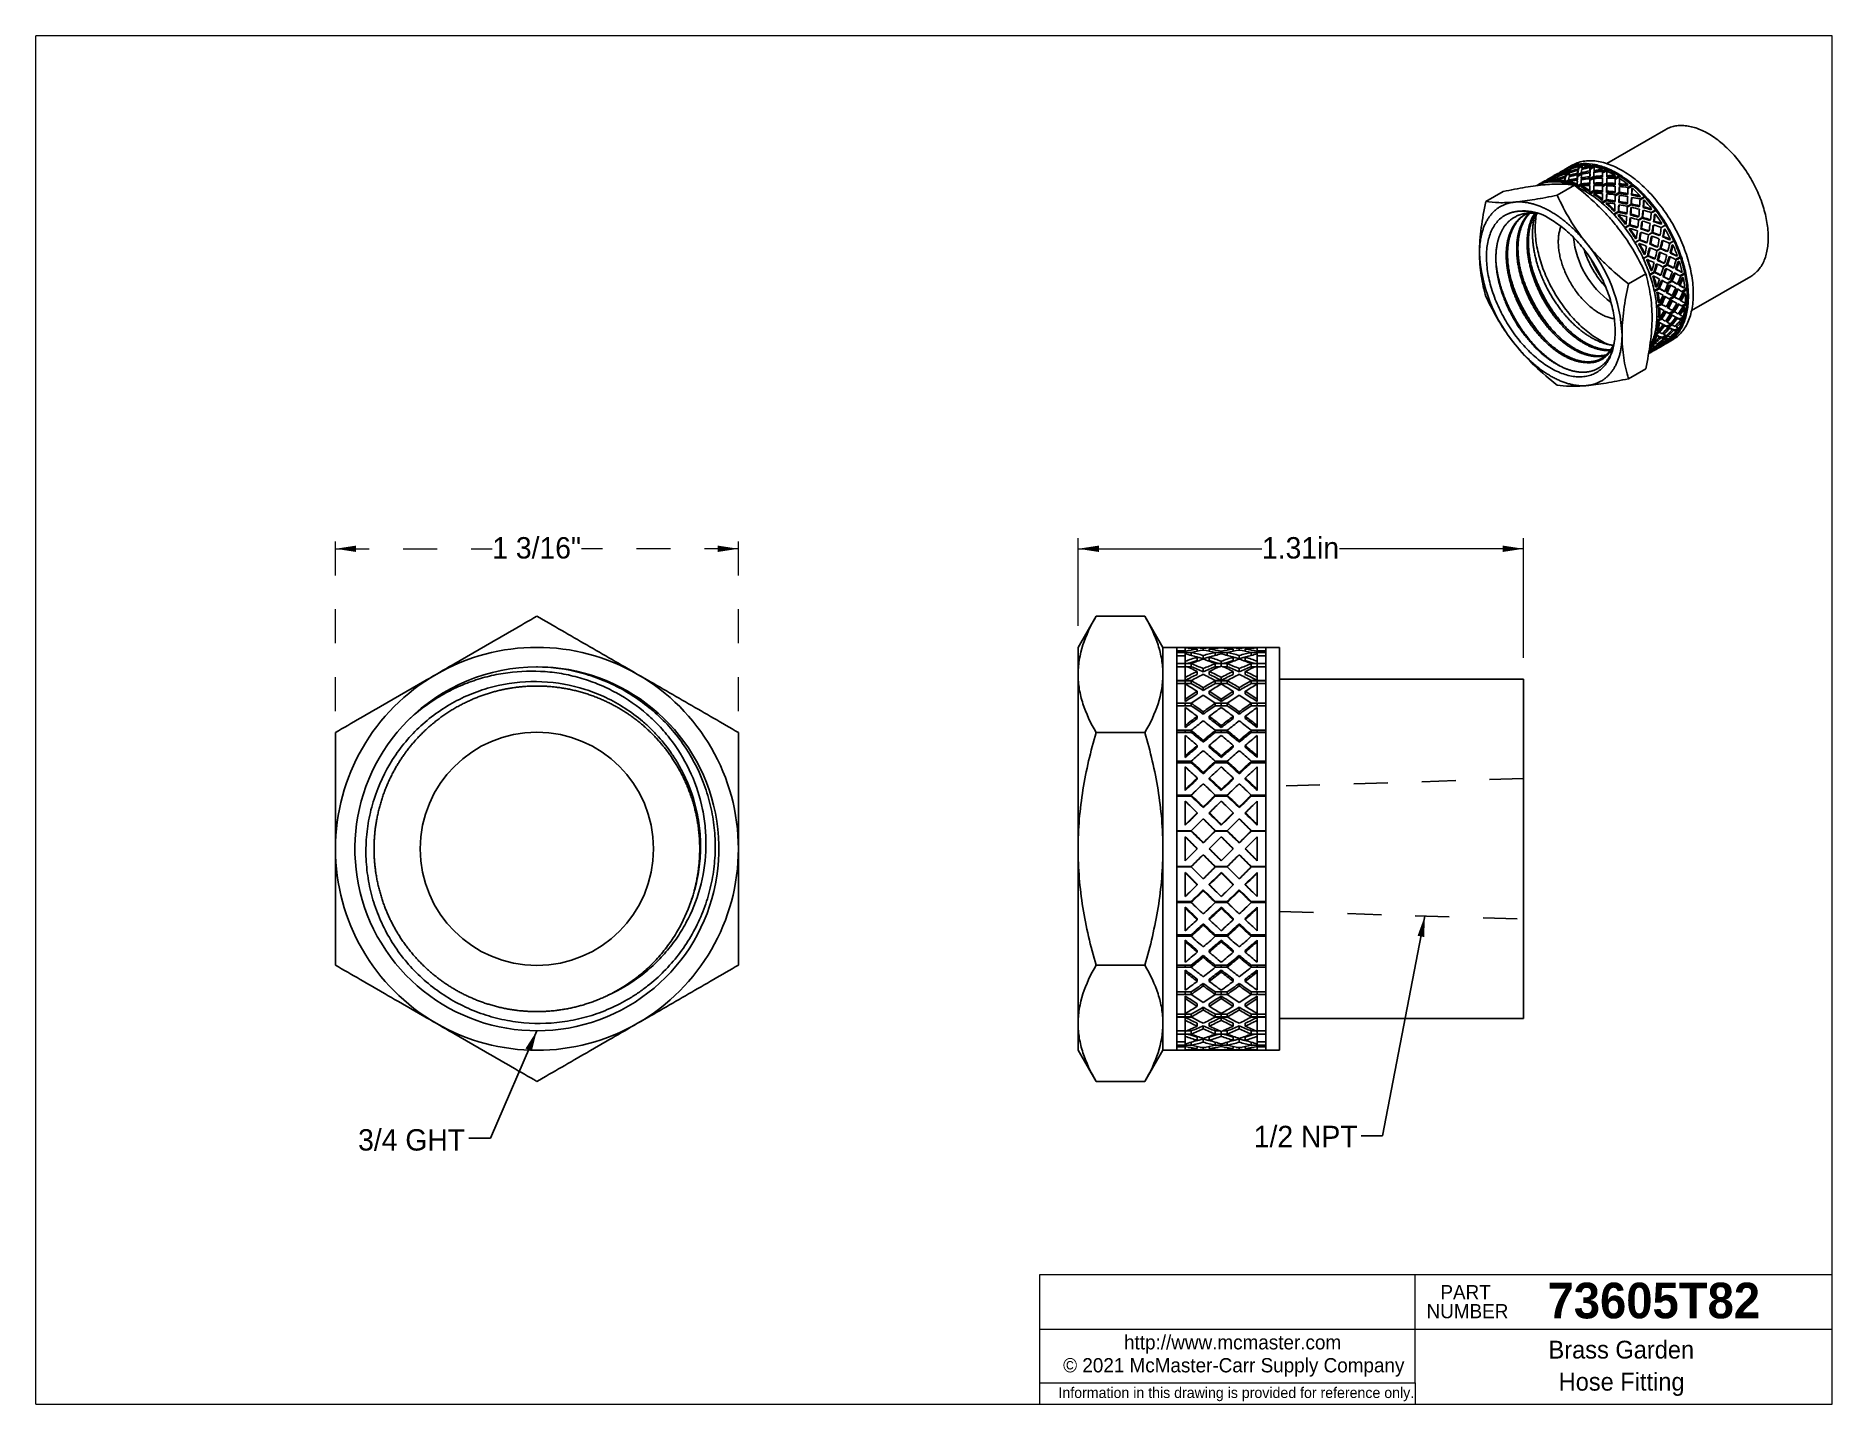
# Model space of a CAD drawing. Header units: inches. Extents: x 0.13 to 5.42, y 0.13 to 4.16.
import ezdxf

# ---------------------------------------------------------------- set-up
doc = ezdxf.new("R2010")
doc.units = ezdxf.units.IN
doc.header["$LTSCALE"] = 0.50402
doc.header["$MEASUREMENT"] = 0
doc.linetypes.add('SLD-Dashed', pattern=[0.075, 0.05, -0.025])
doc.linetypes.add('SLD-Solid', pattern=[0])
doc.layers.add('HIDDENLINES', color=8, linetype='SLD-Dashed')
doc.styles.add('SLDTEXTSTYLE0', font='ARIAL.TTF', dxfattribs={"width": 0.948})
doc.styles.add('SLDTEXTSTYLE1', font='ARIALBD.TTF', dxfattribs={"width": 0.948})
doc.styles.get("Standard").update_dxf_attribs({"font": 'ARIAL.TTF'})
doc.dimstyles.new('SLDDIMSTYLE0', dxfattribs={"dimtxt": 0.061157, "dimasz": 0.061157, "dimexe": 0, "dimexo": 0.0625, "dimgap": 0.015289, "dimtad": 0, "dimtih": 1, "dimtoh": 1, "dimdec": 6, "dimrnd": 1e-09, "dimzin": 12, "dimdsep": 46, "dimtxsty": 'SLDTEXTSTYLE0', "dimsah": 1, "dimcen": 0.09, "dimadec": 0, "dimazin": 3, "dimtfac": 1, "dimtdec": 4, "dimtofl": 0, "dimtmove": 0, "dimatfit": 3, "dimfxl": 0, "dimfrac": 2, "dimtolj": 1, "dimtzin": 12, "dimarcsym": 0})
doc.dimstyles.new('SLDDIMSTYLE1', dxfattribs={"dimtxt": 0.18, "dimasz": 0.061157, "dimexe": 0, "dimexo": 0.0625, "dimgap": 0, "dimtad": 0, "dimtih": 1, "dimtoh": 1, "dimdec": 0, "dimrnd": 1e-09, "dimzin": 0, "dimdsep": 46, "dimtxsty": 'Standard', "dimsah": 1, "dimcen": 0.09, "dimadec": 0, "dimazin": 0, "dimtfac": 0.061157, "dimtdec": 0, "dimtofl": 0, "dimtmove": 0, "dimatfit": 3, "dimfxl": 0, "dimfrac": 2, "dimtolj": 1, "dimtzin": 0, "dimarcsym": 0})
doc.dimstyles.new('SLDDIMSTYLE2', dxfattribs={"dimtxt": 0.061157, "dimasz": 0.061157, "dimexe": 0, "dimexo": 0.0625, "dimgap": 0.015289, "dimtad": 0, "dimtih": 1, "dimtoh": 1, "dimrnd": 1e-09, "dimzin": 12, "dimdsep": 46, "dimtxsty": 'SLDTEXTSTYLE0', "dimsah": 1, "dimcen": 0.09, "dimadec": 0, "dimazin": 3, "dimtfac": 1, "dimtofl": 0, "dimtmove": 0, "dimatfit": 3, "dimfxl": 0, "dimfrac": 2, "dimtolj": 1, "dimtzin": 12, "dimarcsym": 0})

msp = doc.modelspace()

# ---------------------------------------------------------------- texts
at = {"color": 7, "linetype": 'Continuous', "lineweight": 0}
for s, insert, char_height, attachment_point, style in [('3/4 GHT', (1.0752868, 0.9361714), 0.0630025, 1, 'SLDTEXTSTYLE0'), ('1/2 NPT', (3.7143018, 0.9461723), 0.0630025, 1, 'SLDTEXTSTYLE0'), ('73605T82', (4.8929875, 0.4837473), 0.10500417, 2, 'SLDTEXTSTYLE1'), ('Brass Garden', (4.7972199, 0.3126885), 0.052502083, 2, 'SLDTEXTSTYLE0'), ('© 2021 McMaster-Carr Supply Company', (3.6553704, 0.2614635), 0.042001667, 2, 'SLDTEXTSTYLE0'), ('Hose Fitting', (4.798101, 0.2181847), 0.052502083, 2, 'SLDTEXTSTYLE0')]:
    msp.add_mtext(s, dxfattribs=dict(at, insert=insert, char_height=char_height, attachment_point=attachment_point, style=style))

# ---------------------------------------------------------------- blocks, each defined once
blk = doc.blocks.new('Part Number Tag')
at = {"color": 7, "linetype": 'SLD-Solid', "lineweight": 18, "char_height": 0.042, "attachment_point": 2, "style": 'SLDTEXTSTYLE0'}
for s, insert in [('PART', (0.0007, 0.0561)), ('NUMBER', (0.0063, 0.0002))]:
    blk.add_mtext(s, dxfattribs=dict(at, insert=insert))
blk = doc.blocks.new('Shortened Dimensions Statement')
at = {"color": 7, "linetype": 'SLD-Solid', "lineweight": 18, "insert": (0.0261, 0.0165), "char_height": 0.031501, "attachment_point": 2, "style": 'SLDTEXTSTYLE0'}
blk.add_mtext('Information in this drawing is provided for reference only.', dxfattribs=at)
blk = doc.blocks.new('Internet')
at = {"color": 7, "linetype": 'SLD-Solid', "lineweight": 18, "insert": (0.0214, 0.051), "char_height": 0.042002, "attachment_point": 2, "style": 'SLDTEXTSTYLE0'}
blk.add_mtext('http://www.mcmaster.com', dxfattribs=at)
blk = doc.blocks.new('_D')
at = {"color": 7, "linetype": 'SLD-Dashed', "lineweight": 18}
for p, q in [((1.0083, 2.1683), (1.0083, 2.6782)), ((1.0083, 2.6467), (1.4705, 2.6467)), ((2.1958, 2.6467), (1.7338, 2.6467)), ((2.1958, 2.1683), (2.1958, 2.6782))]:
    blk.add_line(p, q, dxfattribs=at)
for points in [[(1.0083, 2.6467), (1.0695, 2.6373), (1.0695, 2.6561)], [(2.1958, 2.6467), (2.1347, 2.6561), (2.1347, 2.6373)]]:
    blk.add_solid(points, dxfattribs=at)
at = {"color": 7, "linetype": 'SLD-Dashed', "lineweight": 18, "insert": (1.4705, 2.681), "char_height": 0.063, "attachment_point": 1, "style": 'SLDTEXTSTYLE0'}
blk.add_mtext('1 3/16"', dxfattribs=at)
blk = doc.blocks.new('_D_1')
at = {"color": 7, "linetype": 'SLD-Solid', "lineweight": 18}
for p, q in [((3.1966, 2.4192), (3.1966, 2.6782)), ((3.1966, 2.6467), (3.7384, 2.6467)), ((4.5091, 2.6467), (3.9671, 2.6467)), ((4.5091, 2.3255), (4.5091, 2.6782))]:
    blk.add_line(p, q, dxfattribs=at)
for points in [[(3.1966, 2.6467), (3.2578, 2.6373), (3.2578, 2.6561)], [(4.5091, 2.6467), (4.448, 2.6561), (4.448, 2.6373)]]:
    blk.add_solid(points, dxfattribs=at)
at = {"color": 7, "linetype": 'SLD-Solid', "lineweight": 18, "insert": (3.7384, 2.681), "char_height": 0.063, "attachment_point": 1, "style": 'SLDTEXTSTYLE0'}
blk.add_mtext('1.31in', dxfattribs=at)

# ---------------------------------------------------------------- dimensions: what is measured, and where the dimension line sits
at = {"color": 7, "linetype": 'SLD-Dashed', "lineweight": 18}
dim = msp.add_linear_dim(base=(2.1958397, 2.6467007), p1=(1.0083397, 2.1052516), p2=(2.1958397, 2.1052516), dimstyle='SLDDIMSTYLE0', dxfattribs=at)
dim.commit()
dim.dimension.update_dxf_attribs({"geometry": '_D', "text_midpoint": (1.6021486, 2.6467007), "dimtype": 160})
at = {"color": 7, "linetype": 'SLD-Solid', "lineweight": 18}
dim = msp.add_linear_dim(base=(4.5091092, 2.6467007), p1=(3.1966092, 2.3561999), p2=(4.5091092, 2.2624499), angle=0, dimstyle='SLDDIMSTYLE2', dxfattribs=at)
dim.commit()
dim.dimension.update_dxf_attribs({"geometry": '_D_1', "text_midpoint": (3.8527765, 2.6467007), "dimtype": 160})

# ---------------------------------------------------------------- linework, layer by layer
at = {"color": 7, "linetype": 'SLD-Solid', "lineweight": 18}
for p, q in [((0.126005, 0.126005), (0.126005, 4.158165)), ((5.418215, 4.158165), (0.126005, 4.158165)), ((5.418215, 0.126005), (5.418215, 4.158165)), ((5.418215, 0.5066669), (3.0832787, 0.5066669)), ((3.0832787, 0.5066669), (3.0832787, 0.126005)), ((4.1896663, 0.3465138), (4.1896663, 0.5066669)), ((3.0832787, 0.3465138), (5.418215, 0.3465138)), ((4.1896663, 0.1890075), (4.1896663, 0.3465138)), ((3.0832787, 0.1890075), (4.1896663, 0.1890075)), ((4.1896663, 0.1890075), (4.1896663, 0.126005)), ((0.126005, 0.126005), (5.418215, 0.126005))]:
    msp.add_line(p, q, dxfattribs=at)
at = {"color": 7, "linetype": 'SLD-Solid', "lineweight": 25}
for p, q in [((4.9284823, 3.8824578), (4.7544249, 3.7819766)), ((4.6187229, 3.7571889), (4.6185161, 3.7575581)), ((4.6276603, 3.7629226), (4.6198538, 3.758416)), ((4.6373879, 3.7559205), (4.6354402, 3.7604523)), ((4.6509275, 3.7763545), (4.6364992, 3.7680252)), ((4.6385609, 3.7584629), (4.6365261, 3.7629764)), ((4.6385609, 3.7584629), (4.6366508, 3.7576356)), ((4.638879, 3.7672636), (4.6451291, 3.7708717)), ((4.6452738, 3.7709214), (4.6390238, 3.7673134)), ((4.6412269, 3.7628484), (4.6390238, 3.7673134)), ((4.6390287, 3.7550541), (4.6452787, 3.7586621)), ((4.6454418, 3.7586693), (4.6391917, 3.7550612)), ((4.640695, 3.768312), (4.6403031, 3.769072)), ((4.647477, 3.7664564), (4.6412269, 3.7628484)), ((4.6451291, 3.7708717), (4.653968, 3.7759743)), ((4.6541128, 3.776024), (4.6452738, 3.7709214)), ((4.647477, 3.7664564), (4.6452738, 3.7709214)), ((4.6465271, 3.7557115), (4.6454418, 3.7586693)), ((4.6482656, 3.7669117), (4.647477, 3.7664564)), ((4.6488321, 3.7655936), (4.6479403, 3.7676684)), ((4.6552168, 3.7737867), (4.6541128, 3.776024)), ((4.6699709, 3.757358), (4.6685814, 3.7619143)), ((4.6706075, 3.7613211), (4.6689133, 3.7608259)), ((4.6706075, 3.7613211), (4.6691217, 3.7658836)), ((4.670279, 3.7730945), (4.676529, 3.7767026)), ((4.6766921, 3.7767098), (4.670442, 3.7731017)), ((4.6721161, 3.7685392), (4.670442, 3.7731017)), ((4.6719545, 3.7740617), (4.6710715, 3.7763362)), ((4.6783661, 3.7721473), (4.6721161, 3.7685392)), ((4.676529, 3.7767026), (4.685368, 3.7818052)), ((4.685531, 3.7818124), (4.6766921, 3.7767098)), ((4.6783661, 3.7721473), (4.6766921, 3.7767098)), ((4.6817814, 3.7741189), (4.6783661, 3.7721473)), ((4.6822493, 3.7653012), (4.6810815, 3.7691305)), ((4.6872051, 3.7772499), (4.685531, 3.7818124)), ((4.6872051, 3.7772499), (4.6863627, 3.7767636)), ((4.7054416, 3.7556192), (4.7045526, 3.7600839)), ((4.7048788, 3.7702187), (4.7111289, 3.7738268)), ((4.711305, 3.7737912), (4.705055, 3.7701831)), ((4.706146, 3.7656698), (4.705055, 3.7701831)), ((4.7062423, 3.7710058), (4.7052153, 3.7749055)), ((4.7123961, 3.7692778), (4.706146, 3.7656698)), ((4.7111289, 3.7738268), (4.7199678, 3.7789294)), ((4.7201439, 3.7788938), (4.711305, 3.7737912)), ((4.7123961, 3.7692778), (4.711305, 3.7737912)), ((4.7172605, 3.772086), (4.7123961, 3.7692778)), ((4.7176612, 3.7574628), (4.7168745, 3.7618974)), ((4.721235, 3.7743804), (4.7177319, 3.7723581)), ((4.721235, 3.7743804), (4.7201439, 3.7788938)), ((4.7415665, 3.7587287), (4.7478166, 3.7623367)), ((4.7422171, 3.7604636), (4.7416369, 3.7648259)), ((4.7480001, 3.7622595), (4.74175, 3.7586514)), ((4.7422231, 3.7543323), (4.74175, 3.7586514)), ((4.7484731, 3.7579404), (4.7422231, 3.7543323)), ((4.7478166, 3.7623367), (4.7566555, 3.7674393)), ((4.756839, 3.7673621), (4.7480001, 3.7622595)), ((4.7484731, 3.7579404), (4.7480001, 3.7622595)), ((4.757312, 3.763043), (4.7484731, 3.7579404)), ((4.757312, 3.763043), (4.756839, 3.7673621)), ((4.560466, 3.7241322), (4.5526595, 3.7196256)), ((4.5612894, 3.7224721), (4.5701283, 3.7275747)), ((4.5702731, 3.7276244), (4.5614342, 3.7225218)), ((4.5656943, 3.725015), (4.5653023, 3.725775)), ((4.5703131, 3.7298074), (4.5668956, 3.7277774)), ((4.5693833, 3.7271446), (4.5685156, 3.7286935)), ((4.5701283, 3.7275747), (4.5763784, 3.7311828)), ((4.5765232, 3.7312325), (4.5702731, 3.7276244)), ((4.5712405, 3.7282167), (4.5703131, 3.7298074)), ((4.578599, 3.7338319), (4.5743096, 3.7313557)), ((4.5749413, 3.7303532), (4.5743096, 3.7313557)), ((4.5765106, 3.7264448), (4.5752186, 3.7291822)), ((4.5771215, 3.7300199), (4.5765232, 3.7312325)), ((4.5812226, 3.7355404), (4.5810158, 3.7359096)), ((4.5979664, 3.7457807), (4.5823534, 3.7367675)), ((4.5926894, 3.7283029), (4.6015283, 3.7334055)), ((4.6016914, 3.7334127), (4.5928524, 3.7283101)), ((4.5969537, 3.7307647), (4.5960708, 3.7330392)), ((4.5998876, 3.734272), (4.5979398, 3.7388038)), ((4.6010605, 3.7368144), (4.5990258, 3.7413279)), ((4.6010605, 3.7368144), (4.5991504, 3.7359871)), ((4.6013786, 3.7456151), (4.6076287, 3.7492232)), ((4.6077735, 3.7492729), (4.6015234, 3.7456649)), ((4.6037266, 3.7411999), (4.6015234, 3.7456649)), ((4.6015283, 3.7334055), (4.6077784, 3.7370136)), ((4.6079414, 3.7370208), (4.6016914, 3.7334127)), ((4.6033654, 3.7288503), (4.6016914, 3.7334127)), ((4.6033654, 3.7288503), (4.6025231, 3.728364)), ((4.6031947, 3.7466635), (4.6028027, 3.7474235)), ((4.6079453, 3.7314942), (4.6033654, 3.7288503)), ((4.6099766, 3.7448079), (4.6037266, 3.7411999)), ((4.6078135, 3.7514559), (4.604396, 3.7494259)), ((4.6068837, 3.7487931), (4.606016, 3.750342)), ((4.6088203, 3.7289674), (4.6072397, 3.7335319)), ((4.6076287, 3.7492232), (4.6138788, 3.7528313)), ((4.6140235, 3.752881), (4.6077735, 3.7492729)), ((4.6099766, 3.7448079), (4.6077735, 3.7492729)), ((4.6087409, 3.7498652), (4.6078135, 3.7514559)), ((4.6090267, 3.734063), (4.6079414, 3.7370208)), ((4.6590695, 3.7181733), (4.6081797, 3.6887952)), ((4.6107652, 3.7452632), (4.6099766, 3.7448079)), ((4.6113317, 3.7439451), (4.6104399, 3.7460199)), ((4.6160993, 3.7554804), (4.61181, 3.7530042)), ((4.6124417, 3.7520017), (4.61181, 3.7530042)), ((4.6146219, 3.7516684), (4.6140235, 3.752881)), ((4.6272892, 3.7254272), (4.6361282, 3.7305298)), ((4.6363043, 3.7304942), (4.6274654, 3.7253916)), ((4.6312416, 3.7277088), (4.6302145, 3.7316085)), ((4.6324706, 3.7357095), (4.631081, 3.7402658)), ((4.6331071, 3.7396726), (4.631413, 3.7391774)), ((4.6331071, 3.7396726), (4.6316214, 3.7442351)), ((4.6327786, 3.751446), (4.6390287, 3.7550541)), ((4.6391917, 3.7550612), (4.6329417, 3.7514532)), ((4.6346157, 3.7468907), (4.6329417, 3.7514532)), ((4.6344541, 3.7524132), (4.6335711, 3.7546877)), ((4.6373953, 3.7259808), (4.6338922, 3.7239585)), ((4.6408658, 3.7504988), (4.6346157, 3.7468907)), ((4.6361282, 3.7305298), (4.6423782, 3.7341378)), ((4.6425543, 3.7341022), (4.6363043, 3.7304942)), ((4.6373953, 3.7259808), (4.6363043, 3.7304942)), ((4.6423499, 3.728841), (4.6373953, 3.7259808)), ((4.6408658, 3.7504988), (4.6391917, 3.7550612)), ((4.6442811, 3.7524704), (4.6408658, 3.7504988)), ((4.6432676, 3.7246798), (4.6422771, 3.7291708)), ((4.6436454, 3.7295889), (4.6425543, 3.7341022)), ((4.6436454, 3.7295889), (4.6431905, 3.7293263)), ((4.644749, 3.7436527), (4.6435811, 3.747482)), ((4.6642165, 3.7140755), (4.6728158, 3.7190397)), ((4.6729993, 3.7189625), (4.6643499, 3.7139693)), ((4.6672164, 3.7171666), (4.6666362, 3.7215289)), ((4.6676607, 3.7285982), (4.666874, 3.7330327)), ((4.6679413, 3.7339707), (4.6670523, 3.7384354)), ((4.6673785, 3.7485702), (4.6736285, 3.7521783)), ((4.6738046, 3.7521427), (4.6675546, 3.7485346)), ((4.6686457, 3.7440212), (4.6675546, 3.7485346)), ((4.668742, 3.7493573), (4.6677149, 3.753257)), ((4.6748957, 3.7476293), (4.6686457, 3.7440212)), ((4.6734724, 3.7146434), (4.6687006, 3.7118887)), ((4.6728158, 3.7190397), (4.6790659, 3.7226478)), ((4.6792494, 3.7225706), (4.6729993, 3.7189625)), ((4.6734724, 3.7146434), (4.6729993, 3.7189625)), ((4.6797224, 3.7182515), (4.6734724, 3.7146434)), ((4.6736285, 3.7521783), (4.6798786, 3.7557863)), ((4.6800547, 3.7557508), (4.6738046, 3.7521427)), ((4.6748957, 3.7476293), (4.6738046, 3.7521427)), ((4.6797601, 3.7504375), (4.6748957, 3.7476293)), ((4.6795733, 3.711966), (4.6792047, 3.7162393)), ((4.6797224, 3.7182515), (4.6792494, 3.7225706)), ((4.6801608, 3.7358143), (4.6793741, 3.7402489)), ((4.6811458, 3.7512374), (4.6800547, 3.7557508)), ((4.6811458, 3.7512374), (4.6806909, 3.7509748)), ((4.7040662, 3.7370802), (4.7103162, 3.7406882)), ((4.7047167, 3.7388151), (4.7041365, 3.7431774)), ((4.7043269, 3.7131666), (4.7041683, 3.7173368)), ((4.7044434, 3.7198918), (4.7041797, 3.7241154)), ((4.7104997, 3.740611), (4.7042496, 3.7370029)), ((4.7047227, 3.7326838), (4.7042496, 3.7370029)), ((4.7051611, 3.7502467), (4.7043743, 3.7546812)), ((4.7109728, 3.7362919), (4.7047227, 3.7326838)), ((4.7103162, 3.7406882), (4.7165663, 3.7442963)), ((4.7167498, 3.7442191), (4.7104997, 3.740611)), ((4.7109728, 3.7362919), (4.7104997, 3.740611)), ((4.7172228, 3.7399), (4.7109728, 3.7362919)), ((4.7168271, 3.7203828), (4.7166684, 3.724553)), ((4.7172228, 3.7399), (4.7167498, 3.7442191)), ((4.7416136, 3.7207206), (4.7416654, 3.7247729)), ((4.7416625, 3.7173452), (4.7479125, 3.7209533)), ((4.7418273, 3.7348151), (4.7416687, 3.7389853)), ((4.7419438, 3.7415403), (4.7416801, 3.7457639)), ((4.7479373, 3.7168508), (4.7418425, 3.7133324)), ((4.7480975, 3.7208369), (4.7418474, 3.7172288)), ((4.7479125, 3.7209533), (4.7541626, 3.7245614)), ((4.7479373, 3.7168508), (4.7480975, 3.7208369)), ((4.7541874, 3.7204589), (4.7479373, 3.7168508)), ((4.7543476, 3.724445), (4.7480975, 3.7208369)), ((4.7540708, 3.7128831), (4.754336, 3.7168012)), ((4.7543274, 3.7420313), (4.7541688, 3.7462015)), ((4.7541874, 3.7204589), (4.7543476, 3.724445)), ((4.7789407, 3.719537), (4.7793108, 3.7233836)), ((4.7791139, 3.7423691), (4.7791658, 3.7464214)), ((4.7791628, 3.7389937), (4.7854129, 3.7426018)), ((4.7854377, 3.7384993), (4.7793429, 3.7349809)), ((4.7855979, 3.7424854), (4.7793478, 3.7388773)), ((4.7854129, 3.7426018), (4.7942518, 3.7477044)), ((4.7942766, 3.7436019), (4.7854377, 3.7384993)), ((4.7854377, 3.7384993), (4.7855979, 3.7424854)), ((4.7944368, 3.747588), (4.7855979, 3.7424854)), ((4.7911172, 3.7106029), (4.7916959, 3.7142965)), ((4.7912913, 3.7187756), (4.7917659, 3.7225474)), ((4.7915711, 3.7345316), (4.7918364, 3.7384497)), ((4.7942766, 3.7436019), (4.7944368, 3.747588)), ((4.8159135, 3.7166714), (4.8165957, 3.7202835)), ((4.8164594, 3.7116482), (4.8227095, 3.7152562)), ((4.8221017, 3.7115795), (4.8165794, 3.7083915)), ((4.82289, 3.7151044), (4.8166399, 3.7114964)), ((4.8309407, 3.7166821), (4.8221017, 3.7115795)), ((4.8221017, 3.7115795), (4.82289, 3.7151044)), ((4.8227095, 3.7152562), (4.8315484, 3.7203588)), ((4.8317289, 3.720207), (4.82289, 3.7151044)), ((4.8280706, 3.706449), (4.8289611, 3.7098861)), ((4.8309407, 3.7166821), (4.8317289, 3.720207)), ((4.4491451, 3.6994029), (4.3982553, 3.6700248)), ((4.7015732, 3.6942022), (4.7104122, 3.6993048)), ((4.7105971, 3.6991884), (4.7017582, 3.6940858)), ((4.7041132, 3.699072), (4.7041651, 3.7031244)), ((4.710437, 3.6952023), (4.7049608, 3.692041)), ((4.7104122, 3.6993048), (4.7166622, 3.7029129)), ((4.710437, 3.6952023), (4.7105971, 3.6991884)), ((4.716687, 3.6988104), (4.710437, 3.6952023)), ((4.7168472, 3.7027965), (4.7105971, 3.6991884)), ((4.7165704, 3.6912346), (4.7168356, 3.6951527)), ((4.716687, 3.6988104), (4.7168472, 3.7027965)), ((4.7388698, 3.6668566), (4.7477087, 3.6719592)), ((4.7478893, 3.6718074), (4.7390503, 3.6667048)), ((4.7409127, 3.6733744), (4.741595, 3.6769865)), ((4.747101, 3.6682825), (4.7412045, 3.6648785)), ((4.7414403, 3.6978884), (4.7418104, 3.7017351)), ((4.7533511, 3.6718906), (4.747101, 3.6682825)), ((4.747101, 3.6682825), (4.7478893, 3.6718074)), ((4.7477087, 3.6719592), (4.7539588, 3.6755673)), ((4.7541393, 3.6754155), (4.7478893, 3.6718074)), ((4.7530699, 3.663152), (4.7539604, 3.6665891)), ((4.7533511, 3.6718906), (4.7541393, 3.6754155)), ((4.7536169, 3.6889544), (4.7541955, 3.692648)), ((4.7537909, 3.6971271), (4.7542655, 3.7008989)), ((4.7777428, 3.6686679), (4.7787348, 3.672014)), ((4.7784131, 3.6950229), (4.7790954, 3.698635)), ((4.778959, 3.6899996), (4.7852091, 3.6936077)), ((4.7846014, 3.689931), (4.779079, 3.686743)), ((4.7853896, 3.6934559), (4.7791396, 3.6898479)), ((4.7908514, 3.6935391), (4.7846014, 3.689931)), ((4.7846014, 3.689931), (4.7853896, 3.6934559)), ((4.7852091, 3.6936077), (4.7914592, 3.6972158)), ((4.7916397, 3.697064), (4.7853896, 3.6934559)), ((4.7894292, 3.6575368), (4.7906214, 3.6606922)), ((4.7898643, 3.6667946), (4.7909569, 3.6700468)), ((4.7905702, 3.6848005), (4.7914607, 3.6882376)), ((4.7908514, 3.6935391), (4.7916397, 3.697064)), ((4.8139326, 3.662548), (4.8152233, 3.6656038)), ((4.8147571, 3.6559224), (4.8210072, 3.6595304)), ((4.8197865, 3.6563976), (4.814808, 3.6535236)), ((4.8211775, 3.6593481), (4.8149274, 3.65574)), ((4.8152432, 3.6903164), (4.8162352, 3.6936625)), ((4.8260365, 3.6600057), (4.8197865, 3.6563976)), ((4.8197865, 3.6563976), (4.8211775, 3.6593481)), ((4.8210072, 3.6595304), (4.8272573, 3.6631385)), ((4.8274275, 3.6629562), (4.8211775, 3.6593481)), ((4.8253989, 3.6502693), (4.826886, 3.6531148)), ((4.8260365, 3.6600057), (4.8274275, 3.6629562)), ((4.8269296, 3.6791853), (4.8281217, 3.6823407)), ((4.8273647, 3.6884431), (4.8284573, 3.6916953)), ((4.8496846, 3.6548179), (4.8512665, 3.6575559)), ((4.851433, 3.6841965), (4.8527237, 3.6872524)), ((4.8522575, 3.6775709), (4.8585076, 3.681179)), ((4.8572868, 3.6780461), (4.8523084, 3.6751721)), ((4.8586778, 3.6809966), (4.8524278, 3.6773885)), ((4.8661258, 3.6831487), (4.8572868, 3.6780461)), ((4.8572868, 3.6780461), (4.8586778, 3.6809966)), ((4.8585076, 3.681179), (4.8673465, 3.6862816)), ((4.8675168, 3.6860992), (4.8586778, 3.6809966)), ((4.8613882, 3.6520087), (4.8630636, 3.6546368)), ((4.8628993, 3.6719178), (4.8643864, 3.6747633)), ((4.8661258, 3.6831487), (4.8675168, 3.6860992)), ((4.455105, 3.6301109), (4.4553901, 3.6302689)), ((4.7746679, 3.6327793), (4.7835068, 3.6378819)), ((4.7836771, 3.6376996), (4.7748382, 3.632597)), ((4.7822861, 3.6347491), (4.776137, 3.6311993)), ((4.7764322, 3.6408995), (4.777723, 3.6439553)), ((4.7885362, 3.6383572), (4.7822861, 3.6347491)), ((4.7822861, 3.6347491), (4.7836771, 3.6376996)), ((4.7835068, 3.6378819), (4.7897569, 3.64149)), ((4.7899272, 3.6413077), (4.7836771, 3.6376996)), ((4.7878985, 3.6286208), (4.7893857, 3.6314663)), ((4.7885362, 3.6383572), (4.7899272, 3.6413077)), ((4.8095301, 3.6026912), (4.8113878, 3.6050925)), ((4.8121842, 3.6331694), (4.8137662, 3.6359074)), ((4.8211114, 3.5992881), (4.8148614, 3.59568)), ((4.8166559, 3.5981682), (4.8229059, 3.6017763)), ((4.8230605, 3.6015693), (4.8168104, 3.5979612)), ((4.8211114, 3.5992881), (4.8230605, 3.6015693)), ((4.8230048, 3.6201989), (4.8247721, 3.6227147)), ((4.8238879, 3.6303602), (4.8255633, 3.6329883)), ((4.8470304, 3.6243397), (4.8488881, 3.626741)), ((4.8479062, 3.6162086), (4.8541562, 3.6198167)), ((4.8523617, 3.6173285), (4.8479373, 3.6147743)), ((4.8543108, 3.6196097), (4.8480607, 3.6160016)), ((4.8586118, 3.6209366), (4.8523617, 3.6173285)), ((4.8523617, 3.6173285), (4.8543108, 3.6196097)), ((4.8541562, 3.6198167), (4.8604063, 3.6234248)), ((4.8605608, 3.6232178), (4.8543108, 3.6196097)), ((4.8574374, 3.6103992), (4.8594733, 3.6125617)), ((4.8586118, 3.6209366), (4.8605608, 3.6232178)), ((4.8605051, 3.6418474), (4.8622725, 3.6443632)), ((4.8811578, 3.6141823), (4.8832789, 3.6162242)), ((4.8845308, 3.6459882), (4.8863885, 3.6483895)), ((4.8854065, 3.6378571), (4.8916566, 3.6414652)), ((4.8898621, 3.638977), (4.8854376, 3.6364228)), ((4.8918111, 3.6412582), (4.8855611, 3.6376501)), ((4.898701, 3.6440796), (4.8898621, 3.638977)), ((4.8898621, 3.638977), (4.8918111, 3.6412582)), ((4.8907648, 3.5997893), (4.8930505, 3.6015846)), ((4.8916566, 3.6414652), (4.9004955, 3.6465678)), ((4.9006501, 3.6463608), (4.8918111, 3.6412582)), ((4.8922684, 3.6106435), (4.8944728, 3.612563)), ((4.8949377, 3.6320477), (4.8969737, 3.6342102)), ((4.898701, 3.6440796), (4.9006501, 3.6463608)), ((4.9141432, 3.6032745), (4.9165081, 3.6049441)), ((4.9276195, 3.6007304), (4.9187806, 3.5956278)), ((4.9210912, 3.5973915), (4.9299301, 3.6024941)), ((4.9300639, 3.6022691), (4.921225, 3.5971665)), ((4.9276195, 3.6007304), (4.9300639, 3.6022691)), ((4.8078169, 3.5930656), (4.8166559, 3.5981682)), ((4.8168104, 3.5979612), (4.8079715, 3.5928586)), ((4.8148614, 3.59568), (4.8085735, 3.5920501)), ((4.8148614, 3.59568), (4.8168104, 3.5979612)), ((4.819937, 3.5887507), (4.821973, 3.5909132)), ((4.8372515, 3.5489919), (4.8460904, 3.5540945)), ((4.8462242, 3.5538694), (4.8373853, 3.5487668)), ((4.8437798, 3.5523308), (4.8374417, 3.5486719)), ((4.8391424, 3.5599775), (4.8415074, 3.5616471)), ((4.8436574, 3.5925338), (4.8457786, 3.5945757)), ((4.8500299, 3.5559389), (4.8437798, 3.5523308)), ((4.8437798, 3.5523308), (4.8462242, 3.5538694)), ((4.8460904, 3.5540945), (4.8523405, 3.5577026)), ((4.8524743, 3.5574775), (4.8462242, 3.5538694)), ((4.8481555, 3.5448233), (4.8506749, 3.5462333)), ((4.8500299, 3.5559389), (4.8524743, 3.5574775)), ((4.8532644, 3.5781408), (4.8555501, 3.5799361)), ((4.854768, 3.588995), (4.8569724, 3.5909145)), ((4.871151, 3.5480671), (4.8737431, 3.5493473)), ((4.8766428, 3.581626), (4.8790078, 3.5832956)), ((4.8773407, 3.5721349), (4.8835908, 3.575743)), ((4.8812802, 3.5739793), (4.8774524, 3.5717696)), ((4.8837246, 3.5755179), (4.8774746, 3.5719099)), ((4.8875303, 3.5775874), (4.8812802, 3.5739793)), ((4.8812802, 3.5739793), (4.8837246, 3.5755179)), ((4.8835908, 3.575743), (4.8898408, 3.5793511)), ((4.8899747, 3.579126), (4.8837246, 3.5755179)), ((4.8856559, 3.5664718), (4.8881752, 3.5678818)), ((4.8875303, 3.5775874), (4.8899747, 3.579126)), ((4.9086513, 3.5697156), (4.9112435, 3.5709958)), ((4.9148411, 3.5937834), (4.9210912, 3.5973915)), ((4.9187806, 3.5956278), (4.9149527, 3.5934181)), ((4.921225, 3.5971665), (4.9149749, 3.5935584)), ((4.9167359, 3.5543628), (4.9194666, 3.55538)), ((4.9187806, 3.5956278), (4.921225, 3.5971665)), ((4.9190126, 3.565677), (4.9216751, 3.5668262)), ((4.9231562, 3.5881204), (4.9256756, 3.5895303)), ((4.9387256, 3.5471529), (4.9430057, 3.5496238)), ((4.9393183, 3.5574283), (4.9421145, 3.5583125)), ((4.9396151, 3.5467662), (4.9458651, 3.5503743)), ((4.945974, 3.5501385), (4.9397239, 3.5465304)), ((4.9430057, 3.5496238), (4.9518446, 3.5547264)), ((4.9430057, 3.5496238), (4.9458651, 3.5503743)), ((4.9458651, 3.5503743), (4.9547041, 3.5554769)), ((4.9548129, 3.5552411), (4.945974, 3.5501385)), ((4.9518446, 3.5547264), (4.9547041, 3.5554769)), ((4.8616967, 3.5026851), (4.868005, 3.5063268)), ((4.8620255, 3.5019747), (4.8708644, 3.5070773)), ((4.8709732, 3.5068415), (4.8621343, 3.5017389)), ((4.8643175, 3.5141313), (4.8671138, 3.5150155)), ((4.868005, 3.5063268), (4.874255, 3.5099348)), ((4.868005, 3.5063268), (4.8708644, 3.5070773)), ((4.8708644, 3.5070773), (4.8771145, 3.5106854)), ((4.8772233, 3.5104496), (4.8709732, 3.5068415)), ((4.8716471, 3.4982505), (4.8745689, 3.4988627)), ((4.874255, 3.5099348), (4.8771145, 3.5106854)), ((4.8792356, 3.5327143), (4.8819662, 3.5337314)), ((4.8815122, 3.5440285), (4.8841748, 3.5451777)), ((4.8937811, 3.5011987), (4.8967609, 3.5016759)), ((4.9012253, 3.5255044), (4.9055054, 3.5279753)), ((4.9018179, 3.5357798), (4.9046142, 3.536664)), ((4.9021147, 3.5251177), (4.9083648, 3.5287258)), ((4.9084736, 3.52849), (4.9022236, 3.5248819)), ((4.9032609, 3.496906), (4.906296, 3.4972479)), ((4.9055054, 3.5279753), (4.9117554, 3.5315834)), ((4.9055054, 3.5279753), (4.9083648, 3.5287258)), ((4.9083648, 3.5287258), (4.9146148, 3.5323339)), ((4.9147237, 3.5320981), (4.9084736, 3.52849)), ((4.9091474, 3.519899), (4.9120692, 3.5205112)), ((4.9117554, 3.5315834), (4.9146148, 3.5323339)), ((4.9312815, 3.5228472), (4.9342613, 3.5233244)), ((4.9375839, 3.507028), (4.9406717, 3.5072342)), ((4.9407613, 3.5185545), (4.9437964, 3.5188964)), ((4.9466478, 3.5415475), (4.9495696, 3.5421597)), ((4.9571559, 3.4991952), (4.9619976, 3.5019903)), ((4.9589323, 3.4983167), (4.9651823, 3.5019248)), ((4.9652627, 3.5016858), (4.9590126, 3.4980777)), ((4.959247, 3.5099231), (4.9623846, 3.5099935)), ((4.9619976, 3.5019903), (4.9708365, 3.5070929)), ((4.9619976, 3.5019903), (4.9651823, 3.5019248)), ((4.9646574, 3.4938261), (4.9678878, 3.4936208)), ((4.9651823, 3.5019248), (4.9740213, 3.5070274)), ((4.9741016, 3.5067884), (4.9652627, 3.5016858)), ((4.9708365, 3.5070929), (4.9740213, 3.5070274)), ((4.8689939, 3.4570293), (4.8181041, 3.4276513)), ((4.8808036, 3.455118), (4.8869968, 3.4586933)), ((4.8813427, 3.4535252), (4.8901816, 3.4586278)), ((4.8902619, 3.4583888), (4.881423, 3.4532862)), ((4.8842463, 3.4666261), (4.8873839, 3.4666965)), ((4.8869968, 3.4586933), (4.8932469, 3.4623014)), ((4.8869968, 3.4586933), (4.8901816, 3.4586278)), ((4.8896567, 3.4505291), (4.892887, 3.4503238)), ((4.8901816, 3.4586278), (4.8964317, 3.4622359)), ((4.896512, 3.4619969), (4.8902619, 3.4583888)), ((4.8932469, 3.4623014), (4.8964317, 3.4622359)), ((4.9000835, 3.4853795), (4.9031713, 3.4855857)), ((4.9108206, 3.4534348), (4.9140923, 3.4530938)), ((4.9193151, 3.449142), (4.9226252, 3.4486656)), ((4.9196555, 3.4775467), (4.9244972, 3.4803418)), ((4.9214319, 3.4766682), (4.927682, 3.4802763)), ((4.9277623, 3.4800373), (4.9215122, 3.4764292)), ((4.9217466, 3.4882746), (4.9248843, 3.488345)), ((4.9244972, 3.4803418), (4.9307473, 3.4839499)), ((4.9244972, 3.4803418), (4.927682, 3.4802763)), ((4.9271571, 3.4721776), (4.9303874, 3.4719723)), ((4.927682, 3.4802763), (4.933932, 3.4838844)), ((4.9340124, 3.4836454), (4.9277623, 3.4800373)), ((4.9307473, 3.4839499), (4.933932, 3.4838844)), ((4.9357885, 3.4406372), (4.9391666, 3.4398916)), ((4.948321, 3.4750833), (4.9515926, 3.4747423)), ((4.9526386, 3.4593061), (4.9559842, 3.4586949)), ((4.9568155, 3.4707905), (4.9601256, 3.4703141)), ((4.9696292, 3.451371), (4.9750141, 3.4544797)), ((4.9721718, 3.4499922), (4.9784219, 3.4536003)), ((4.9784711, 3.4533657), (4.9722211, 3.4497577)), ((4.9732888, 3.4622857), (4.976667, 3.4615401)), ((4.9750141, 3.4544797), (4.983853, 3.4595823)), ((4.9750141, 3.4544797), (4.9784219, 3.4536003)), ((4.9766062, 3.4464899), (4.9800413, 3.4454737)), ((4.9784219, 3.4536003), (4.9872608, 3.4587029)), ((4.98731, 3.4584683), (4.9784711, 3.4533657)), ((4.983853, 3.4595823), (4.9872608, 3.4587029)), ((5.0044071, 3.3489479), (5.1784645, 3.4494291)), ((4.8940405, 3.4077346), (4.9000134, 3.4111826)), ((4.8945822, 3.4052007), (4.9034211, 3.4103033)), ((4.9034704, 3.4100687), (4.8946314, 3.4049661)), ((4.8982881, 3.4189887), (4.9016663, 3.4182431)), ((4.9000134, 3.4111826), (4.9062634, 3.4147907)), ((4.9000134, 3.4111826), (4.9034211, 3.4103033)), ((4.9016055, 3.4031929), (4.9050405, 3.4021767)), ((4.9034211, 3.4103033), (4.9096712, 3.4139114)), ((4.9097204, 3.4136768), (4.9034704, 3.4100687)), ((4.9062634, 3.4147907), (4.9096712, 3.4139114)), ((4.9151382, 3.4376576), (4.9184838, 3.4370464)), ((4.9217217, 3.4063106), (4.9251801, 3.4051624)), ((4.9239157, 3.3910826), (4.9274117, 3.3896735)), ((4.9291588, 3.4022716), (4.9326375, 3.4009924)), ((4.9321288, 3.4297225), (4.9375137, 3.4328311)), ((4.9346714, 3.4283437), (4.9409215, 3.4319518)), ((4.9409707, 3.4317172), (4.9347207, 3.4281092)), ((4.9375137, 3.4328311), (4.9437638, 3.4364392)), ((4.9375137, 3.4328311), (4.9409215, 3.4319518)), ((4.9391059, 3.4248414), (4.9425409, 3.4238252)), ((4.9409215, 3.4319518), (4.9471715, 3.4355599)), ((4.9472208, 3.4353253), (4.9409707, 3.4317172)), ((4.9434921, 3.3943988), (4.9470022, 3.3928611)), ((4.9437638, 3.4364392), (4.9471715, 3.4355599)), ((4.9441366, 3.3869704), (4.9503867, 3.3905784)), ((4.9476578, 3.3853054), (4.9539079, 3.3889135)), ((4.9539245, 3.3886909), (4.9476744, 3.3850828)), ((4.9503867, 3.3905784), (4.9539079, 3.3889135)), ((4.959222, 3.4279591), (4.9626805, 3.4268109)), ((4.9614161, 3.4127311), (4.9649121, 3.411322)), ((4.9666591, 3.4239201), (4.9701379, 3.4226409)), ((4.9756912, 3.4051865), (4.981637, 3.4086189)), ((4.9789081, 3.4033458), (4.9851582, 3.4069539)), ((4.9851748, 3.4067313), (4.9789247, 3.4031233)), ((4.9809924, 3.4160473), (4.9845026, 3.4145096)), ((4.981637, 3.4086189), (4.9904759, 3.4137215)), ((4.981637, 3.4086189), (4.9851582, 3.4069539)), ((4.9821102, 3.4010604), (4.9856395, 3.3992659)), ((4.9851582, 3.4069539), (4.9939971, 3.4120565)), ((4.9940137, 3.4118339), (4.9851748, 3.4067313)), ((4.9904759, 3.4137215), (4.9939971, 3.4120565)), ((4.901034, 3.3620878), (4.9066362, 3.3653219)), ((4.9013185, 3.3585543), (4.9101574, 3.3636569)), ((4.910174, 3.3634343), (4.9013351, 3.3583317)), ((4.9059917, 3.3727503), (4.9095018, 3.3712126)), ((4.9066362, 3.3653219), (4.9128863, 3.3689299)), ((4.9066362, 3.3653219), (4.9101574, 3.3636569)), ((4.9071095, 3.3577634), (4.9106388, 3.3559689)), ((4.9101574, 3.3636569), (4.9164075, 3.367265)), ((4.9164241, 3.3670424), (4.910174, 3.3634343)), ((4.9128863, 3.3689299), (4.9164075, 3.367265)), ((4.926134, 3.3613408), (4.929668, 3.3594222)), ((4.926134, 3.3471514), (4.929668, 3.3449897)), ((4.9324755, 3.3578014), (4.9360111, 3.3557603)), ((4.9357763, 3.3558959), (4.9362201, 3.3556396)), ((4.9379029, 3.3406253), (4.9441529, 3.3442334)), ((4.9379029, 3.3406253), (4.9414243, 3.3382283)), ((4.9381908, 3.3835379), (4.9441366, 3.3869704)), ((4.9414077, 3.3816973), (4.9476578, 3.3853054)), ((4.9476578, 3.341633), (4.9414077, 3.3380249)), ((4.9476744, 3.3850828), (4.9414243, 3.3814748)), ((4.9414243, 3.3382283), (4.9476744, 3.3418363)), ((4.9434921, 3.3373492), (4.9470022, 3.3348342)), ((4.9441366, 3.3869704), (4.9476578, 3.3853054)), ((4.9441529, 3.3442334), (4.950403, 3.3478415)), ((4.9441529, 3.3442334), (4.9476744, 3.3418363)), ((4.9446098, 3.3794119), (4.9481391, 3.3776174)), ((4.9539079, 3.345241), (4.9476578, 3.341633)), ((4.9476744, 3.3418363), (4.9539245, 3.3454444)), ((4.950403, 3.3478415), (4.9539245, 3.3454444)), ((4.9636344, 3.3829893), (4.9671684, 3.3810707)), ((4.9636344, 3.3687999), (4.9671684, 3.3666382)), ((4.9666591, 3.3388091), (4.9701379, 3.3360719)), ((4.9699759, 3.3794499), (4.9735115, 3.3774088)), ((4.9732767, 3.3775444), (4.9737205, 3.3772881)), ((4.9754032, 3.3622739), (4.9816533, 3.3658819)), ((4.9754032, 3.3622739), (4.9789247, 3.3598768)), ((4.9851582, 3.3632815), (4.9789081, 3.3596734)), ((4.9789247, 3.3598768), (4.9851748, 3.3634849)), ((4.9809924, 3.3589977), (4.9845026, 3.3564827)), ((4.9816533, 3.3658819), (4.9904922, 3.3709845)), ((4.9816533, 3.3658819), (4.9851748, 3.3634849)), ((4.9939971, 3.3683841), (4.9851582, 3.3632815)), ((4.9851748, 3.3634849), (4.9940137, 3.3685875)), ((4.9904922, 3.3709845), (4.9940137, 3.3685875)), ((4.8946314, 3.2761907), (4.9034704, 3.2812933)), ((4.8961588, 3.2820923), (4.9000618, 3.2843455)), ((4.9000618, 3.2843455), (4.9063119, 3.2879535)), ((4.9000618, 3.2843455), (4.9034704, 3.2812933)), ((4.9101574, 3.3199845), (4.9013185, 3.3148819)), ((4.9013351, 3.3150852), (4.910174, 3.3201878)), ((4.9016055, 3.2903222), (4.9050405, 3.2873725)), ((4.9016665, 3.3197066), (4.9066525, 3.3225849)), ((4.9096712, 3.2847237), (4.9034211, 3.2811156)), ((4.9034704, 3.2812933), (4.9097204, 3.2849014)), ((4.9059917, 3.3157007), (4.9095018, 3.3131857)), ((4.9063119, 3.2879535), (4.9097204, 3.2849014)), ((4.9066525, 3.3225849), (4.9129026, 3.326193)), ((4.9066525, 3.3225849), (4.910174, 3.3201878)), ((4.9071095, 3.329397), (4.9106388, 3.3271166)), ((4.9164075, 3.3235925), (4.9101574, 3.3199845)), ((4.910174, 3.3201878), (4.9164241, 3.3237959)), ((4.9129026, 3.326193), (4.9164241, 3.3237959)), ((4.9166586, 3.3099444), (4.9201374, 3.3072072)), ((4.9195167, 3.2814517), (4.9226252, 3.27831)), ((4.9217217, 3.3072759), (4.9251801, 3.3044311)), ((4.9291588, 3.3171606), (4.9326375, 3.3144234)), ((4.9313121, 3.3023859), (4.9375622, 3.305994)), ((4.9313121, 3.3023859), (4.9347207, 3.2993337)), ((4.9409215, 3.3027641), (4.9346714, 3.299156)), ((4.9347207, 3.2993337), (4.9409707, 3.3029418)), ((4.9359236, 3.2998789), (4.9391666, 3.2968504)), ((4.9375622, 3.305994), (4.9438122, 3.309602)), ((4.9375622, 3.305994), (4.9409707, 3.3029418)), ((4.9471715, 3.3063722), (4.9409215, 3.3027641)), ((4.9409707, 3.3029418), (4.9472208, 3.3065499)), ((4.9438122, 3.309602), (4.9472208, 3.3065499)), ((4.9443153, 3.2960878), (4.9476255, 3.2927424)), ((4.9471627, 3.2932101), (4.948321, 3.2943864)), ((4.948321, 3.2943864), (4.9515926, 3.2909499)), ((4.954159, 3.3315929), (4.9576378, 3.3288557)), ((4.9558265, 3.2915214), (4.9620766, 3.2951295)), ((4.9558265, 3.2915214), (4.9590126, 3.2879123)), ((4.9570171, 3.3031002), (4.9601256, 3.2999585)), ((4.9651823, 3.2913741), (4.9589323, 3.287766)), ((4.9590126, 3.2879123), (4.9652627, 3.2915204)), ((4.959222, 3.3289244), (4.9626805, 3.3260797)), ((4.9605472, 3.2886983), (4.9623846, 3.2865356)), ((4.9620766, 3.2951295), (4.9659524, 3.297367)), ((4.9620766, 3.2951295), (4.9652627, 3.2915204)), ((4.9740213, 3.2964767), (4.9651823, 3.2913741)), ((4.9652627, 3.2915204), (4.9741016, 3.296623)), ((4.9688125, 3.3240344), (4.9750625, 3.3276425)), ((4.9688125, 3.3240344), (4.9722211, 3.3209822)), ((4.9691778, 3.299229), (4.9709155, 3.3002321)), ((4.9709155, 3.3002321), (4.9741016, 3.296623)), ((4.9784219, 3.3244126), (4.9721718, 3.3208046)), ((4.9722211, 3.3209822), (4.9784711, 3.3245903)), ((4.973424, 3.3215274), (4.976667, 3.3184989)), ((4.9750625, 3.3276425), (4.9839015, 3.3327451)), ((4.9750625, 3.3276425), (4.9784711, 3.3245903)), ((4.9872608, 3.3295152), (4.9784219, 3.3244126)), ((4.9784711, 3.3245903), (4.98731, 3.3296929)), ((4.9839015, 3.3327451), (4.98731, 3.3296929)), ((4.8810625, 3.2424679), (4.8813427, 3.2429745)), ((4.8901816, 3.2480771), (4.8813427, 3.2429745)), ((4.881423, 3.2431208), (4.8902619, 3.2482234)), ((4.8853381, 3.2508294), (4.8870758, 3.2518325)), ((4.8855465, 3.2454013), (4.8873839, 3.2432386)), ((4.8870758, 3.2518325), (4.8917303, 3.2545195)), ((4.8870758, 3.2518325), (4.8902619, 3.2482234)), ((4.8896567, 3.2567819), (4.892887, 3.2532575)), ((4.8964317, 3.2516852), (4.8901816, 3.2480771)), ((4.8902619, 3.2482234), (4.896512, 3.2518315)), ((4.8907608, 3.245211), (4.8937959, 3.2413649)), ((4.8921963, 3.2433919), (4.8937811, 3.2446473)), ((4.8937811, 3.2446473), (4.8967609, 3.2407297)), ((4.8941394, 3.2545191), (4.896512, 3.2518315)), ((4.9034211, 3.2811156), (4.8945822, 3.276013)), ((4.8978648, 3.2333167), (4.913663, 3.2424368)), ((4.8984233, 3.2782304), (4.9016663, 3.2752019)), ((4.8993623, 3.2441315), (4.9056124, 3.2477396)), ((4.8993623, 3.2441315), (4.9022236, 3.2400814)), ((4.9083648, 3.2435793), (4.9021147, 3.2399712)), ((4.9022236, 3.2400814), (4.9084736, 3.2436895)), ((4.9039098, 3.2410075), (4.9046142, 3.2399715)), ((4.9046189, 3.2507064), (4.906296, 3.248581)), ((4.9056124, 3.2477396), (4.9068538, 3.2484562)), ((4.9056124, 3.2477396), (4.9084736, 3.2436895)), ((4.906815, 3.2744393), (4.9101251, 3.2710939)), ((4.9075929, 3.2431337), (4.909175, 3.2406243)), ((4.9146148, 3.2471874), (4.9083648, 3.2435793)), ((4.9084736, 3.2436895), (4.9147237, 3.2472975)), ((4.9094649, 3.2442144), (4.9112435, 3.2412827)), ((4.9096623, 3.2715616), (4.9108206, 3.2727379)), ((4.9108206, 3.2727379), (4.9140923, 3.2693014)), ((4.9132306, 3.2463883), (4.9149749, 3.2432765)), ((4.9136784, 3.2487771), (4.9147237, 3.2472975)), ((4.9149749, 3.2432765), (4.921225, 3.2468846)), ((4.9183261, 3.2698729), (4.9245762, 3.273481)), ((4.9183261, 3.2698729), (4.9215122, 3.2662638)), ((4.9212014, 3.2485919), (4.9216751, 3.2478404)), ((4.921225, 3.2468846), (4.9249204, 3.2490179)), ((4.927682, 3.2697256), (4.9214319, 3.2661175)), ((4.9215122, 3.2662638), (4.9277623, 3.2698719)), ((4.9230468, 3.2670498), (4.9248843, 3.2648871)), ((4.9245762, 3.273481), (4.928452, 3.2757185)), ((4.9245762, 3.273481), (4.9277623, 3.2698719)), ((4.933932, 3.2733337), (4.927682, 3.2697256)), ((4.9277319, 3.2506409), (4.9300639, 3.2519872)), ((4.9277623, 3.2698719), (4.9340124, 3.27348)), ((4.9282612, 3.2668595), (4.9312963, 3.2630134)), ((4.9296967, 3.2650404), (4.9312815, 3.2662958)), ((4.9299959, 3.2521085), (4.9300639, 3.2519872)), ((4.9312815, 3.2662958), (4.9342613, 3.2623782)), ((4.9316398, 3.2761676), (4.9340124, 3.27348)), ((4.933353, 3.2538036), (4.9477813, 3.2621329)), ((4.9368627, 3.26578), (4.9431127, 3.2693881)), ((4.9368627, 3.26578), (4.9397239, 3.2617299)), ((4.9458651, 3.2652278), (4.9396151, 3.2616197)), ((4.9397239, 3.2617299), (4.945974, 3.265338)), ((4.9414101, 3.262656), (4.9421145, 3.26162)), ((4.9421193, 3.2723549), (4.9437964, 3.2702295)), ((4.9431127, 3.2693881), (4.9443542, 3.2701047)), ((4.9431127, 3.2693881), (4.945974, 3.265338)), ((4.9547041, 3.2703304), (4.9458651, 3.2652278)), ((4.945974, 3.265338), (4.9548129, 3.2704406)), ((4.9529313, 3.2731039), (4.9548129, 3.2704406)), ((4.8689939, 3.177115), (4.8181041, 3.1477369)), ((4.8777589, 3.2217921), (4.8837246, 3.2252361)), ((4.883701, 3.2269434), (4.8841748, 3.2261919)), ((4.8837246, 3.2252361), (4.88742, 3.2273694)), ((3.2496408, 2.4480533), (3.1966092, 2.3561999)), ((3.3935776, 2.4480533), (3.2496408, 2.4480533)), ((3.4466092, 2.3561999), (3.3935776, 2.4480533)), ((3.1966092, 2.2766525), (3.1966092, 2.3561999)), ((3.4874182, 2.3561999), (3.4466092, 2.3561999)), ((3.4466092, 2.2766525), (3.4466092, 2.3561999)), ((3.4874182, 2.3556137), (3.4874182, 2.3561999)), ((3.4874182, 2.3556137), (3.5124182, 2.3556137)), ((3.5124182, 2.3555902), (3.4874182, 2.3555902)), ((3.4874182, 2.3413715), (3.4874182, 2.3555902)), ((3.5124182, 2.3456005), (3.4874182, 2.3456005)), ((3.4874182, 2.3413715), (3.5124182, 2.3413715)), ((3.5124182, 2.341255), (3.4874182, 2.341255)), ((3.4874182, 2.3085224), (3.4874182, 2.341255)), ((3.5124182, 2.3315067), (3.4874182, 2.3315067)), ((3.5211261, 2.3561999), (3.5124182, 2.3561999)), ((3.5124182, 2.3556137), (3.5124182, 2.356136)), ((3.5124182, 2.3556137), (3.5300958, 2.3556137)), ((3.5300958, 2.3555902), (3.5124182, 2.3555902)), ((3.5124182, 2.3450404), (3.5124182, 2.3545266)), ((3.5124182, 2.3413715), (3.5124182, 2.3450404)), ((3.5124182, 2.3413715), (3.5300958, 2.3413715)), ((3.5300958, 2.341255), (3.5124182, 2.341255)), ((3.5124182, 2.3152199), (3.5124182, 2.3370578)), ((3.5300958, 2.352909), (3.5300958, 2.3555902)), ((3.5300958, 2.3323233), (3.5300958, 2.341255)), ((3.5477735, 2.3450118), (3.5477735, 2.3508263)), ((3.574421, 2.3561999), (3.5564814, 2.3561999)), ((3.5654512, 2.348193), (3.5654512, 2.3529381)), ((3.5654512, 2.322753), (3.5654512, 2.3323513)), ((3.5831288, 2.3450118), (3.5831288, 2.3508263)), ((3.6008065, 2.3556137), (3.6184842, 2.3556137)), ((3.6184842, 2.3555902), (3.6008065, 2.3555902)), ((3.6008065, 2.352909), (3.6008065, 2.3555902)), ((3.6008065, 2.3413715), (3.6184842, 2.3413715)), ((3.6184842, 2.341255), (3.6008065, 2.341255)), ((3.6008065, 2.3323233), (3.6008065, 2.341255)), ((3.6271921, 2.3561999), (3.6097762, 2.3561999)), ((3.6184842, 2.3556137), (3.6184842, 2.356136)), ((3.6184842, 2.3556137), (3.6361618, 2.3556137)), ((3.6361618, 2.3555902), (3.6184842, 2.3555902)), ((3.6184842, 2.3413715), (3.6184842, 2.3450404)), ((3.6184842, 2.3413715), (3.6361618, 2.3413715)), ((3.6361618, 2.341255), (3.6184842, 2.341255)), ((3.6361618, 2.352909), (3.6361618, 2.3555902)), ((3.6361618, 2.3323233), (3.6361618, 2.341255)), ((3.6538395, 2.3450118), (3.6538395, 2.3508263)), ((3.680487, 2.3561999), (3.6625474, 2.3561999)), ((3.6715172, 2.348193), (3.6715172, 2.3529381)), ((3.6715172, 2.322753), (3.6715172, 2.3323513)), ((3.6891949, 2.3450118), (3.6891949, 2.3508263)), ((3.7068725, 2.3556137), (3.7245502, 2.3556137)), ((3.7245502, 2.3555902), (3.7068725, 2.3555902)), ((3.7068725, 2.352909), (3.7068725, 2.3555902)), ((3.7068725, 2.3413715), (3.7245502, 2.3413715)), ((3.7245502, 2.341255), (3.7068725, 2.341255)), ((3.7068725, 2.3323233), (3.7068725, 2.341255)), ((3.7245502, 2.3561999), (3.7158423, 2.3561999)), ((3.7245502, 2.3556137), (3.7245502, 2.356136)), ((3.7245502, 2.3556137), (3.7495502, 2.3556137)), ((3.7495502, 2.3555902), (3.7245502, 2.3555902)), ((3.7245502, 2.3450404), (3.7245502, 2.3545266)), ((3.7495502, 2.3456005), (3.7245502, 2.3456005)), ((3.7245502, 2.3413715), (3.7245502, 2.3450404)), ((3.7245502, 2.3413715), (3.7495502, 2.3413715)), ((3.7495502, 2.341255), (3.7245502, 2.341255)), ((3.7245502, 2.3152199), (3.7245502, 2.3370578)), ((3.7495502, 2.3315067), (3.7245502, 2.3315067)), ((3.7903592, 2.3561999), (3.7495502, 2.3561999)), ((3.7495502, 2.3556137), (3.7495502, 2.3561999)), ((3.7495502, 2.3413715), (3.7495502, 2.3555902)), ((3.7495502, 2.3085224), (3.7495502, 2.341255)), ((3.7903592, 1.1686999), (3.7903592, 2.3561999)), ((1.6006058, 2.2986788), (1.6036404, 2.2986608)), ((3.1966092, 1.7624499), (3.1966092, 2.2766525)), ((3.4466092, 1.7624499), (3.4466092, 2.2766525)), ((3.4874182, 2.3085224), (3.5124182, 2.3085224)), ((3.5124182, 2.3083165), (3.4874182, 2.3083165)), ((3.4874182, 2.258122), (3.4874182, 2.3083165)), ((3.5124182, 2.299123), (3.4874182, 2.299123)), ((3.5124182, 2.3085224), (3.5124182, 2.3152199)), ((3.5124182, 2.3085224), (3.5300958, 2.3085224)), ((3.5300958, 2.3083165), (3.5124182, 2.3083165)), ((3.5124182, 2.2676329), (3.5124182, 2.3011207)), ((3.5300958, 2.299123), (3.5170683, 2.299123)), ((3.5300958, 2.299123), (3.5300958, 2.3083165)), ((3.5477735, 2.3176291), (3.5477735, 2.3271397)), ((3.5477735, 2.2764975), (3.5477735, 2.2853035)), ((3.5654512, 2.2845043), (3.5654512, 2.2934474)), ((3.5831288, 2.3176291), (3.5831288, 2.3271397)), ((3.5831288, 2.2764975), (3.5831288, 2.2853035)), ((3.6008065, 2.3085224), (3.6184842, 2.3085224)), ((3.6184842, 2.3083165), (3.6008065, 2.3083165)), ((3.6008065, 2.299123), (3.6008065, 2.3083165)), ((3.613834, 2.299123), (3.6008065, 2.299123)), ((3.6184842, 2.3085224), (3.6184842, 2.3152199)), ((3.6184842, 2.3085224), (3.6361618, 2.3085224)), ((3.6361618, 2.3083165), (3.6184842, 2.3083165)), ((3.6361618, 2.299123), (3.6231344, 2.299123)), ((3.6361618, 2.299123), (3.6361618, 2.3083165)), ((3.6538395, 2.3176291), (3.6538395, 2.3271397)), ((3.6538395, 2.2764975), (3.6538395, 2.2853035)), ((3.6715172, 2.2845043), (3.6715172, 2.2934474)), ((3.6891949, 2.3176291), (3.6891949, 2.3271397)), ((3.6891949, 2.2764975), (3.6891949, 2.2853035)), ((3.7068725, 2.3085224), (3.7245502, 2.3085224)), ((3.7245502, 2.3083165), (3.7068725, 2.3083165)), ((3.7068725, 2.299123), (3.7068725, 2.3083165)), ((3.7199, 2.299123), (3.7068725, 2.299123)), ((3.7245502, 2.3085224), (3.7245502, 2.3152199)), ((3.7245502, 2.3085224), (3.7495502, 2.3085224)), ((3.7495502, 2.3083165), (3.7245502, 2.3083165)), ((3.7245502, 2.2676329), (3.7245502, 2.3011207)), ((3.7495502, 2.299123), (3.7245502, 2.299123)), ((3.7495502, 2.258122), (3.7495502, 2.3083165)), ((3.4874182, 2.258122), (3.5124182, 2.258122)), ((3.5124182, 2.2578334), (3.4874182, 2.2578334)), ((3.4874182, 2.1917903), (3.4874182, 2.2578334)), ((3.5124182, 2.2494901), (3.4874182, 2.2494901)), ((3.5124182, 2.2591246), (3.5124182, 2.2676329)), ((3.5124182, 2.258122), (3.5300958, 2.258122)), ((3.5300958, 2.2578334), (3.5124182, 2.2578334)), ((3.5124182, 2.2494901), (3.5124182, 2.2578334)), ((3.5300958, 2.2494901), (3.5124182, 2.2494901)), ((3.5124182, 2.2038089), (3.5124182, 2.2478703)), ((3.5300958, 2.2494901), (3.5300958, 2.2578334)), ((3.5477735, 2.218844), (3.5477735, 2.2266623)), ((3.5654512, 2.2294764), (3.5654512, 2.2374768)), ((3.5831288, 2.218844), (3.5831288, 2.2266623)), ((3.6008065, 2.258122), (3.6184842, 2.258122)), ((3.6184842, 2.2578334), (3.6008065, 2.2578334)), ((3.6008065, 2.2494901), (3.6008065, 2.2578334)), ((3.6184842, 2.2494901), (3.6008065, 2.2494901)), ((3.6184842, 2.2591246), (3.6184842, 2.2676329)), ((3.6184842, 2.258122), (3.6361618, 2.258122)), ((3.6361618, 2.2578334), (3.6184842, 2.2578334)), ((3.6184842, 2.2494901), (3.6184842, 2.2578334)), ((3.6361618, 2.2494901), (3.6184842, 2.2494901)), ((3.6361618, 2.2494901), (3.6361618, 2.2578334)), ((3.6538395, 2.218844), (3.6538395, 2.2266623)), ((3.6715172, 2.2294764), (3.6715172, 2.2374768)), ((3.6891949, 2.218844), (3.6891949, 2.2266623)), ((3.7068725, 2.258122), (3.7245502, 2.258122)), ((3.7245502, 2.2578334), (3.7068725, 2.2578334)), ((3.7068725, 2.2494901), (3.7068725, 2.2578334)), ((3.7245502, 2.2494901), (3.7068725, 2.2494901)), ((3.7245502, 2.2591246), (3.7245502, 2.2676329)), ((3.7245502, 2.258122), (3.7495502, 2.258122)), ((3.7495502, 2.2578334), (3.7245502, 2.2578334)), ((3.7245502, 2.2494901), (3.7245502, 2.2578334)), ((3.7495502, 2.2494901), (3.7245502, 2.2494901)), ((3.7245502, 2.2038089), (3.7245502, 2.2478703)), ((3.7495502, 2.1917903), (3.7495502, 2.2578334)), ((4.5091092, 2.2624499), (3.7903592, 2.2624499)), ((4.5091092, 1.2624499), (4.5091092, 2.2624499)), ((3.4874182, 2.1917903), (3.5124182, 2.1917903)), ((3.5124182, 2.1914283), (3.4874182, 2.1914283)), ((3.4874182, 2.1116592), (3.4874182, 2.1914283)), ((3.5124182, 2.1842034), (3.4874182, 2.1842034)), ((3.5124182, 2.1963755), (3.5124182, 2.2038089)), ((3.5124182, 2.1917903), (3.5300958, 2.1917903)), ((3.5300958, 2.1914283), (3.5124182, 2.1914283)), ((3.5124182, 2.1842034), (3.5124182, 2.1914283)), ((3.5300958, 2.1842034), (3.5124182, 2.1842034)), ((3.5124182, 2.1257993), (3.5124182, 2.179018)), ((3.5300958, 2.1842034), (3.5300958, 2.1914283)), ((3.6008065, 2.1917903), (3.6184842, 2.1917903)), ((3.6184842, 2.1914283), (3.6008065, 2.1914283)), ((3.6008065, 2.1842034), (3.6008065, 2.1914283)), ((3.6184842, 2.1842034), (3.6008065, 2.1842034)), ((3.6184842, 2.1963755), (3.6184842, 2.2038089)), ((3.6184842, 2.1917903), (3.6361618, 2.1917903)), ((3.6361618, 2.1914283), (3.6184842, 2.1914283)), ((3.6184842, 2.1842034), (3.6184842, 2.1914283)), ((3.6361618, 2.1842034), (3.6184842, 2.1842034)), ((3.6361618, 2.1842034), (3.6361618, 2.1914283)), ((3.7068725, 2.1917903), (3.7245502, 2.1917903)), ((3.7245502, 2.1914283), (3.7068725, 2.1914283)), ((3.7068725, 2.1842034), (3.7068725, 2.1914283)), ((3.7245502, 2.1842034), (3.7068725, 2.1842034)), ((3.7245502, 2.1963755), (3.7245502, 2.2038089)), ((3.7245502, 2.1917903), (3.7495502, 2.1917903)), ((3.7495502, 2.1914283), (3.7245502, 2.1914283)), ((3.7245502, 2.1842034), (3.7245502, 2.1914283)), ((3.7495502, 2.1842034), (3.7245502, 2.1842034)), ((3.7245502, 2.1257993), (3.7245502, 2.179018)), ((3.7495502, 2.1116592), (3.7495502, 2.1914283)), ((3.5124182, 2.1196797), (3.5124182, 2.1257993)), ((3.5477735, 2.1465216), (3.5477735, 2.153101)), ((3.5654512, 2.1594378), (3.5654512, 2.1662384)), ((3.5831288, 2.1465216), (3.5831288, 2.153101)), ((3.6184842, 2.1196797), (3.6184842, 2.1257993)), ((3.6538395, 2.1465216), (3.6538395, 2.153101)), ((3.6715172, 2.1594378), (3.6715172, 2.1662384)), ((3.6891949, 2.1465216), (3.6891949, 2.153101)), ((3.7245502, 2.1196797), (3.7245502, 2.1257993)), ((3.3935776, 2.1052516), (3.2496408, 2.1052516)), ((3.4874182, 2.1116592), (3.5124182, 2.1116592)), ((3.5124182, 2.1112355), (3.4874182, 2.1112355)), ((3.4874182, 2.0203043), (3.4874182, 2.1112355)), ((3.5124182, 2.1053612), (3.4874182, 2.1053612)), ((3.5124182, 2.1116592), (3.5300958, 2.1116592)), ((3.5300958, 2.1112355), (3.5124182, 2.1112355)), ((3.5124182, 2.1053612), (3.5124182, 2.1112355)), ((3.5300958, 2.1053612), (3.5124182, 2.1053612)), ((3.5124182, 2.0361113), (3.5124182, 2.0967769)), ((3.5300958, 2.1053612), (3.5300958, 2.1112355)), ((3.5477735, 2.0618548), (3.5477735, 2.0669838)), ((3.5654512, 2.0766397), (3.5654512, 2.082022)), ((3.5831288, 2.0618548), (3.5831288, 2.0669838)), ((3.6008065, 2.1116592), (3.6184842, 2.1116592)), ((3.6184842, 2.1112355), (3.6008065, 2.1112355)), ((3.6008065, 2.1053612), (3.6008065, 2.1112355)), ((3.6184842, 2.1053612), (3.6008065, 2.1053612)), ((3.6184842, 2.1116592), (3.6361618, 2.1116592)), ((3.6361618, 2.1112355), (3.6184842, 2.1112355)), ((3.6184842, 2.1053612), (3.6184842, 2.1112355)), ((3.6361618, 2.1053612), (3.6184842, 2.1053612)), ((3.6361618, 2.1053612), (3.6361618, 2.1112355)), ((3.6538395, 2.0618548), (3.6538395, 2.0669838)), ((3.6715172, 2.0766397), (3.6715172, 2.082022)), ((3.6891949, 2.0618548), (3.6891949, 2.0669838)), ((3.7068725, 2.1116592), (3.7245502, 2.1116592)), ((3.7245502, 2.1112355), (3.7068725, 2.1112355)), ((3.7068725, 2.1053612), (3.7068725, 2.1112355)), ((3.7245502, 2.1053612), (3.7068725, 2.1053612)), ((3.7245502, 2.1116592), (3.7495502, 2.1116592)), ((3.7495502, 2.1112355), (3.7245502, 2.1112355)), ((3.7245502, 2.1053612), (3.7245502, 2.1112355)), ((3.7495502, 2.1053612), (3.7245502, 2.1053612)), ((3.7245502, 2.0361113), (3.7245502, 2.0967769)), ((3.7495502, 2.0203043), (3.7495502, 2.1112355)), ((3.4874182, 2.0203043), (3.5124182, 2.0203043)), ((3.5124182, 2.0198324), (3.4874182, 2.0198324)), ((3.4874182, 1.9206617), (3.4874182, 2.0198324)), ((3.5124182, 2.0154975), (3.4874182, 2.0154975)), ((3.5124182, 2.0315022), (3.5124182, 2.0361113)), ((3.5124182, 2.0203043), (3.5300958, 2.0203043)), ((3.5300958, 2.0198324), (3.5124182, 2.0198324)), ((3.5124182, 2.0154975), (3.5124182, 2.0198324)), ((3.5300958, 2.0154975), (3.5124182, 2.0154975)), ((3.5300958, 2.0154975), (3.5300958, 2.0198324)), ((3.6008065, 2.0203043), (3.6184842, 2.0203043)), ((3.6184842, 2.0198324), (3.6008065, 2.0198324)), ((3.6008065, 2.0154975), (3.6008065, 2.0198324)), ((3.6184842, 2.0154975), (3.6008065, 2.0154975)), ((3.6184842, 2.0315022), (3.6184842, 2.0361113)), ((3.6184842, 2.0203043), (3.6361618, 2.0203043)), ((3.6361618, 2.0198324), (3.6184842, 2.0198324)), ((3.6184842, 2.0154975), (3.6184842, 2.0198324)), ((3.6361618, 2.0154975), (3.6184842, 2.0154975)), ((3.6361618, 2.0154975), (3.6361618, 2.0198324)), ((3.7068725, 2.0203043), (3.7245502, 2.0203043)), ((3.7245502, 2.0198324), (3.7068725, 2.0198324)), ((3.7068725, 2.0154975), (3.7068725, 2.0198324)), ((3.7245502, 2.0154975), (3.7068725, 2.0154975)), ((3.7245502, 2.0315022), (3.7245502, 2.0361113)), ((3.7245502, 2.0203043), (3.7495502, 2.0203043)), ((3.7495502, 2.0198324), (3.7245502, 2.0198324)), ((3.7245502, 2.0154975), (3.7245502, 2.0198324)), ((3.7495502, 2.0154975), (3.7245502, 2.0154975)), ((3.7495502, 1.9206617), (3.7495502, 2.0198324)), ((3.5124182, 1.9376276), (3.5124182, 2.0037903)), ((3.5477735, 1.9675649), (3.5477735, 1.9710787)), ((3.5654512, 1.9837433), (3.5654512, 1.9875342)), ((3.5831288, 1.9675649), (3.5831288, 1.9710787)), ((3.6538395, 1.9675649), (3.6538395, 1.9710787)), ((3.6715172, 1.9837433), (3.6715172, 1.9875342)), ((3.6891949, 1.9675649), (3.6891949, 1.9710787)), ((3.7245502, 1.9376276), (3.7245502, 2.0037903)), ((3.4874182, 1.9206617), (3.5124182, 1.9206617)), ((3.5124182, 1.9201568), (3.4874182, 1.9201568)), ((3.4874182, 1.815934), (3.4874182, 1.9201568)), ((3.5124182, 1.9175007), (3.4874182, 1.9175007)), ((3.5124182, 1.9346772), (3.5124182, 1.9376276)), ((3.5124182, 1.9206617), (3.5300958, 1.9206617)), ((3.5300958, 1.9201568), (3.5124182, 1.9201568)), ((3.5124182, 1.9175007), (3.5124182, 1.9201568)), ((3.5300958, 1.9175007), (3.5124182, 1.9175007)), ((3.5300958, 1.9175007), (3.5300958, 1.9201568)), ((3.6008065, 1.9206617), (3.6184842, 1.9206617)), ((3.6184842, 1.9201568), (3.6008065, 1.9201568)), ((3.6008065, 1.9175007), (3.6008065, 1.9201568)), ((3.6184842, 1.9175007), (3.6008065, 1.9175007)), ((3.6184842, 1.9346772), (3.6184842, 1.9376276)), ((3.6184842, 1.9206617), (3.6361618, 1.9206617)), ((3.6361618, 1.9201568), (3.6184842, 1.9201568)), ((3.6184842, 1.9175007), (3.6184842, 1.9201568)), ((3.6361618, 1.9175007), (3.6184842, 1.9175007)), ((3.6361618, 1.9175007), (3.6361618, 1.9201568)), ((3.7068725, 1.9206617), (3.7245502, 1.9206617)), ((3.7245502, 1.9201568), (3.7068725, 1.9201568)), ((3.7068725, 1.9175007), (3.7068725, 1.9201568)), ((3.7245502, 1.9175007), (3.7068725, 1.9175007)), ((3.7245502, 1.9346772), (3.7245502, 1.9376276)), ((3.7245502, 1.9206617), (3.7495502, 1.9206617)), ((3.7495502, 1.9201568), (3.7245502, 1.9201568)), ((3.7245502, 1.9175007), (3.7245502, 1.9201568)), ((3.7495502, 1.9175007), (3.7245502, 1.9175007)), ((3.7495502, 1.815934), (3.7495502, 1.9201568)), ((3.5124182, 1.8335135), (3.5124182, 1.9030467)), ((3.5477735, 1.8666825), (3.5477735, 1.868468)), ((3.5654512, 1.8837344), (3.5654512, 1.8858121)), ((3.5831288, 1.8666825), (3.5831288, 1.868468)), ((3.6538395, 1.8666825), (3.6538395, 1.868468)), ((3.6715172, 1.8837344), (3.6715172, 1.8858121)), ((3.6891949, 1.8666825), (3.6891949, 1.868468)), ((3.7245502, 1.8335135), (3.7245502, 1.9030467)), ((2.0791102, 1.8137413), (2.0796212, 1.8084224)), ((3.4874182, 1.815934), (3.5124182, 1.815934)), ((3.5124182, 1.8154124), (3.4874182, 1.8154124)), ((3.4874182, 1.7094874), (3.4874182, 1.8154124)), ((3.5124182, 1.8145204), (3.4874182, 1.8145204)), ((3.5124182, 1.8323167), (3.5124182, 1.8335135)), ((3.5124182, 1.815934), (3.5300958, 1.815934)), ((3.5300958, 1.8154124), (3.5124182, 1.8154124)), ((3.5124182, 1.8145204), (3.5124182, 1.8154124)), ((3.5300958, 1.8145204), (3.5124182, 1.8145204)), ((3.5300958, 1.8145204), (3.5300958, 1.8154124)), ((3.6008065, 1.815934), (3.6184842, 1.815934)), ((3.6184842, 1.8154124), (3.6008065, 1.8154124)), ((3.6008065, 1.8145204), (3.6008065, 1.8154124)), ((3.6184842, 1.8145204), (3.6008065, 1.8145204)), ((3.6184842, 1.8323167), (3.6184842, 1.8335135)), ((3.6184842, 1.815934), (3.6361618, 1.815934)), ((3.6361618, 1.8154124), (3.6184842, 1.8154124)), ((3.6184842, 1.8145204), (3.6184842, 1.8154124)), ((3.6361618, 1.8145204), (3.6184842, 1.8145204)), ((3.6361618, 1.8145204), (3.6361618, 1.8154124)), ((3.7068725, 1.815934), (3.7245502, 1.815934)), ((3.7245502, 1.8154124), (3.7068725, 1.8154124)), ((3.7068725, 1.8145204), (3.7068725, 1.8154124)), ((3.7245502, 1.8145204), (3.7068725, 1.8145204)), ((3.7245502, 1.8323167), (3.7245502, 1.8335135)), ((3.7245502, 1.815934), (3.7495502, 1.815934)), ((3.7495502, 1.8154124), (3.7245502, 1.8154124)), ((3.7245502, 1.8145204), (3.7245502, 1.8154124)), ((3.7495502, 1.8145204), (3.7245502, 1.8145204)), ((3.7495502, 1.7094874), (3.7495502, 1.8154124)), ((3.1966092, 1.2482473), (3.1966092, 1.7624499)), ((3.4466092, 1.2482473), (3.4466092, 1.7624499)), ((3.5124182, 1.7271154), (3.5124182, 1.7977843)), ((3.5654512, 1.7798273), (3.5654512, 1.7801249)), ((3.6715172, 1.7798273), (3.6715172, 1.7801249)), ((3.7245502, 1.7271154), (3.7245502, 1.7977843)), ((3.4874182, 1.7103794), (3.5124182, 1.7103794)), ((3.4874182, 1.7094874), (3.5124182, 1.7094874)), ((3.5124182, 1.7089657), (3.4874182, 1.7089657)), ((3.4874182, 1.6047429), (3.4874182, 1.7089657)), ((3.5124182, 1.7103794), (3.5300958, 1.7103794)), ((3.5124182, 1.7103794), (3.5124182, 1.7094874)), ((3.5124182, 1.7094874), (3.5300958, 1.7094874)), ((3.5300958, 1.7089657), (3.5124182, 1.7089657)), ((3.5300958, 1.7103794), (3.5300958, 1.7094874)), ((3.5654512, 1.7450725), (3.5654512, 1.7447748)), ((3.6008065, 1.7103794), (3.6008065, 1.7094874)), ((3.6008065, 1.7103794), (3.6184842, 1.7103794)), ((3.6008065, 1.7094874), (3.6184842, 1.7094874)), ((3.6184842, 1.7089657), (3.6008065, 1.7089657)), ((3.6184842, 1.7103794), (3.6361618, 1.7103794)), ((3.6184842, 1.7103794), (3.6184842, 1.7094874)), ((3.6184842, 1.7094874), (3.6361618, 1.7094874)), ((3.6361618, 1.7089657), (3.6184842, 1.7089657)), ((3.6361618, 1.7103794), (3.6361618, 1.7094874)), ((3.6715172, 1.7450725), (3.6715172, 1.7447748)), ((3.7068725, 1.7103794), (3.7068725, 1.7094874)), ((3.7068725, 1.7103794), (3.7245502, 1.7103794)), ((3.7068725, 1.7094874), (3.7245502, 1.7094874)), ((3.7245502, 1.7089657), (3.7068725, 1.7089657)), ((3.7245502, 1.7103794), (3.7245502, 1.7094874)), ((3.7245502, 1.7103794), (3.7495502, 1.7103794)), ((3.7245502, 1.7094874), (3.7495502, 1.7094874)), ((3.7495502, 1.7089657), (3.7245502, 1.7089657)), ((3.7495502, 1.6047429), (3.7495502, 1.7089657)), ((3.5124182, 1.6925831), (3.5124182, 1.6913862)), ((3.5124182, 1.621853), (3.5124182, 1.6913862)), ((3.5477735, 1.6582173), (3.5477735, 1.6564317)), ((3.5654512, 1.6411654), (3.5654512, 1.6390877)), ((3.5831288, 1.6582173), (3.5831288, 1.6564317)), ((3.6184842, 1.6925831), (3.6184842, 1.6913862)), ((3.6538395, 1.6582173), (3.6538395, 1.6564317)), ((3.6715172, 1.6411654), (3.6715172, 1.6390877)), ((3.6891949, 1.6582173), (3.6891949, 1.6564317)), ((3.7245502, 1.6925831), (3.7245502, 1.6913862)), ((3.7245502, 1.621853), (3.7245502, 1.6913862)), ((2.0570649, 1.6103104), (2.0558059, 1.6064981)), ((2.0573564, 1.6111929), (2.0570605, 1.6103225)), ((3.4874182, 1.6073991), (3.5124182, 1.6073991)), ((3.4874182, 1.6047429), (3.5124182, 1.6047429)), ((3.5124182, 1.6042381), (3.4874182, 1.6042381)), ((3.4874182, 1.5050674), (3.4874182, 1.6042381)), ((3.5124182, 1.6073991), (3.5300958, 1.6073991)), ((3.5124182, 1.6073991), (3.5124182, 1.6047429)), ((3.5124182, 1.6047429), (3.5300958, 1.6047429)), ((3.5300958, 1.6042381), (3.5124182, 1.6042381)), ((3.5124182, 1.5902225), (3.5124182, 1.5872722)), ((3.5300958, 1.6073991), (3.5300958, 1.6047429)), ((3.6008065, 1.6073991), (3.6184842, 1.6073991)), ((3.6008065, 1.6073991), (3.6008065, 1.6047429)), ((3.6008065, 1.6047429), (3.6184842, 1.6047429)), ((3.6184842, 1.6042381), (3.6008065, 1.6042381)), ((3.6184842, 1.6073991), (3.6361618, 1.6073991)), ((3.6184842, 1.6073991), (3.6184842, 1.6047429)), ((3.6184842, 1.6047429), (3.6361618, 1.6047429)), ((3.6361618, 1.6042381), (3.6184842, 1.6042381)), ((3.6184842, 1.5902225), (3.6184842, 1.5872722)), ((3.6361618, 1.6073991), (3.6361618, 1.6047429)), ((3.7068725, 1.6073991), (3.7245502, 1.6073991)), ((3.7068725, 1.6073991), (3.7068725, 1.6047429)), ((3.7068725, 1.6047429), (3.7245502, 1.6047429)), ((3.7245502, 1.6042381), (3.7068725, 1.6042381)), ((3.7245502, 1.6073991), (3.7495502, 1.6073991)), ((3.7245502, 1.6073991), (3.7245502, 1.6047429)), ((3.7245502, 1.6047429), (3.7495502, 1.6047429)), ((3.7495502, 1.6042381), (3.7245502, 1.6042381)), ((3.7245502, 1.5902225), (3.7245502, 1.5872722)), ((3.7495502, 1.5050674), (3.7495502, 1.6042381)), ((3.5124182, 1.5211095), (3.5124182, 1.5872722)), ((3.5477735, 1.5573348), (3.5477735, 1.5538211)), ((3.5654512, 1.5411564), (3.5654512, 1.5373655)), ((3.5831288, 1.5573348), (3.5831288, 1.5538211)), ((3.6538395, 1.5573348), (3.6538395, 1.5538211)), ((3.6715172, 1.5411564), (3.6715172, 1.5373655)), ((3.6891949, 1.5573348), (3.6891949, 1.5538211)), ((3.7245502, 1.5211095), (3.7245502, 1.5872722)), ((3.4874182, 1.5094022), (3.5124182, 1.5094022)), ((3.4874182, 1.5050674), (3.5124182, 1.5050674)), ((3.5124182, 1.5045955), (3.4874182, 1.5045955)), ((3.4874182, 1.4136643), (3.4874182, 1.5045955)), ((3.5124182, 1.5094022), (3.5300958, 1.5094022)), ((3.5124182, 1.5094022), (3.5124182, 1.5050674)), ((3.5124182, 1.5050674), (3.5300958, 1.5050674)), ((3.5300958, 1.5045955), (3.5124182, 1.5045955)), ((3.5124182, 1.4933975), (3.5124182, 1.4887885)), ((3.5124182, 1.4281229), (3.5124182, 1.4887885)), ((3.5300958, 1.5094022), (3.5300958, 1.5050674)), ((3.6008065, 1.5094022), (3.6184842, 1.5094022)), ((3.6008065, 1.5094022), (3.6008065, 1.5050674)), ((3.6008065, 1.5050674), (3.6184842, 1.5050674)), ((3.6184842, 1.5045955), (3.6008065, 1.5045955)), ((3.6184842, 1.5094022), (3.6361618, 1.5094022)), ((3.6184842, 1.5094022), (3.6184842, 1.5050674)), ((3.6184842, 1.5050674), (3.6361618, 1.5050674)), ((3.6361618, 1.5045955), (3.6184842, 1.5045955)), ((3.6184842, 1.4933975), (3.6184842, 1.4887885)), ((3.6361618, 1.5094022), (3.6361618, 1.5050674)), ((3.7068725, 1.5094022), (3.7245502, 1.5094022)), ((3.7068725, 1.5094022), (3.7068725, 1.5050674)), ((3.7068725, 1.5050674), (3.7245502, 1.5050674)), ((3.7245502, 1.5045955), (3.7068725, 1.5045955)), ((3.7245502, 1.5094022), (3.7495502, 1.5094022)), ((3.7245502, 1.5094022), (3.7245502, 1.5050674)), ((3.7245502, 1.5050674), (3.7495502, 1.5050674)), ((3.7495502, 1.5045955), (3.7245502, 1.5045955)), ((3.7245502, 1.4933975), (3.7245502, 1.4887885)), ((3.7245502, 1.4281229), (3.7245502, 1.4887885)), ((3.7495502, 1.4136643), (3.7495502, 1.5045955)), ((1.9792402, 1.4659754), (1.9763686, 1.4622921)), ((3.5477735, 1.4630449), (3.5477735, 1.4579159)), ((3.5654512, 1.44826), (3.5654512, 1.4428778)), ((3.5831288, 1.4630449), (3.5831288, 1.4579159)), ((3.6538395, 1.4630449), (3.6538395, 1.4579159)), ((3.6715172, 1.44826), (3.6715172, 1.4428778)), ((3.6891949, 1.4630449), (3.6891949, 1.4579159)), ((3.3935776, 1.4196482), (3.2496408, 1.4196482)), ((3.4874182, 1.4195386), (3.5124182, 1.4195386)), ((3.4874182, 1.4136643), (3.5124182, 1.4136643)), ((3.5124182, 1.4132406), (3.4874182, 1.4132406)), ((3.4874182, 1.3334714), (3.4874182, 1.4132406)), ((3.5124182, 1.4195386), (3.5300958, 1.4195386)), ((3.5124182, 1.4195386), (3.5124182, 1.4136643)), ((3.5124182, 1.4136643), (3.5300958, 1.4136643)), ((3.5300958, 1.4132406), (3.5124182, 1.4132406)), ((3.5124182, 1.4052201), (3.5124182, 1.3991005)), ((3.5124182, 1.3458818), (3.5124182, 1.3991005)), ((3.5300958, 1.4195386), (3.5300958, 1.4136643)), ((3.5477735, 1.3783781), (3.5477735, 1.3717988)), ((3.5831288, 1.3783781), (3.5831288, 1.3717988)), ((3.6008065, 1.4195386), (3.6184842, 1.4195386)), ((3.6008065, 1.4195386), (3.6008065, 1.4136643)), ((3.6008065, 1.4136643), (3.6184842, 1.4136643)), ((3.6184842, 1.4132406), (3.6008065, 1.4132406)), ((3.6184842, 1.4195386), (3.6361618, 1.4195386)), ((3.6184842, 1.4195386), (3.6184842, 1.4136643)), ((3.6184842, 1.4136643), (3.6361618, 1.4136643)), ((3.6361618, 1.4132406), (3.6184842, 1.4132406)), ((3.6184842, 1.4052201), (3.6184842, 1.3991005)), ((3.6361618, 1.4195386), (3.6361618, 1.4136643)), ((3.6538395, 1.3783781), (3.6538395, 1.3717988)), ((3.6891949, 1.3783781), (3.6891949, 1.3717988)), ((3.7068725, 1.4195386), (3.7245502, 1.4195386)), ((3.7068725, 1.4195386), (3.7068725, 1.4136643)), ((3.7068725, 1.4136643), (3.7245502, 1.4136643)), ((3.7245502, 1.4132406), (3.7068725, 1.4132406)), ((3.7245502, 1.4195386), (3.7495502, 1.4195386)), ((3.7245502, 1.4195386), (3.7245502, 1.4136643)), ((3.7245502, 1.4136643), (3.7495502, 1.4136643)), ((3.7495502, 1.4132406), (3.7245502, 1.4132406)), ((3.7245502, 1.4052201), (3.7245502, 1.3991005)), ((3.7245502, 1.3458818), (3.7245502, 1.3991005)), ((3.7495502, 1.3334714), (3.7495502, 1.4132406)), ((1.8178754, 1.333998), (1.8112875, 1.3307041)), ((3.4874182, 1.3406963), (3.5124182, 1.3406963)), ((3.4874182, 1.3334714), (3.5124182, 1.3334714)), ((3.5124182, 1.3331095), (3.4874182, 1.3331095)), ((3.4874182, 1.2670663), (3.4874182, 1.3331095)), ((3.5124182, 1.3406963), (3.5300958, 1.3406963)), ((3.5124182, 1.3406963), (3.5124182, 1.3334714)), ((3.5124182, 1.3334714), (3.5300958, 1.3334714)), ((3.5300958, 1.3331095), (3.5124182, 1.3331095)), ((3.5124182, 1.3285243), (3.5124182, 1.3210908)), ((3.5300958, 1.3406963), (3.5300958, 1.3334714)), ((3.5654512, 1.365462), (3.5654512, 1.3586613)), ((3.6008065, 1.3406963), (3.6184842, 1.3406963)), ((3.6008065, 1.3406963), (3.6008065, 1.3334714)), ((3.6008065, 1.3334714), (3.6184842, 1.3334714)), ((3.6184842, 1.3331095), (3.6008065, 1.3331095)), ((3.6184842, 1.3406963), (3.6361618, 1.3406963)), ((3.6184842, 1.3406963), (3.6184842, 1.3334714)), ((3.6184842, 1.3334714), (3.6361618, 1.3334714)), ((3.6361618, 1.3331095), (3.6184842, 1.3331095)), ((3.6184842, 1.3285243), (3.6184842, 1.3210908)), ((3.6361618, 1.3406963), (3.6361618, 1.3334714)), ((3.6715172, 1.365462), (3.6715172, 1.3586613)), ((3.7068725, 1.3406963), (3.7245502, 1.3406963)), ((3.7068725, 1.3406963), (3.7068725, 1.3334714)), ((3.7068725, 1.3334714), (3.7245502, 1.3334714)), ((3.7245502, 1.3331095), (3.7068725, 1.3331095)), ((3.7245502, 1.3406963), (3.7495502, 1.3406963)), ((3.7245502, 1.3406963), (3.7245502, 1.3334714)), ((3.7245502, 1.3334714), (3.7495502, 1.3334714)), ((3.7495502, 1.3331095), (3.7245502, 1.3331095)), ((3.7245502, 1.3285243), (3.7245502, 1.3210908)), ((3.7495502, 1.2670663), (3.7495502, 1.3331095)), ((3.4874182, 1.2754096), (3.5124182, 1.2754096)), ((3.5124182, 1.2770295), (3.5124182, 1.3210908)), ((3.5124182, 1.2754096), (3.5300958, 1.2754096)), ((3.5124182, 1.2754096), (3.5124182, 1.2670663)), ((3.5300958, 1.2754096), (3.5300958, 1.2670663)), ((3.5477735, 1.3060557), (3.5477735, 1.2982374)), ((3.5654512, 1.2954234), (3.5654512, 1.2874229)), ((3.5831288, 1.3060557), (3.5831288, 1.2982374)), ((3.6008065, 1.2754096), (3.6184842, 1.2754096)), ((3.6008065, 1.2754096), (3.6008065, 1.2670663)), ((3.6184842, 1.2754096), (3.6361618, 1.2754096)), ((3.6184842, 1.2754096), (3.6184842, 1.2670663)), ((3.6361618, 1.2754096), (3.6361618, 1.2670663)), ((3.6538395, 1.3060557), (3.6538395, 1.2982374)), ((3.6715172, 1.2954234), (3.6715172, 1.2874229)), ((3.6891949, 1.3060557), (3.6891949, 1.2982374)), ((3.7068725, 1.2754096), (3.7245502, 1.2754096)), ((3.7068725, 1.2754096), (3.7068725, 1.2670663)), ((3.7245502, 1.2770295), (3.7245502, 1.3210908)), ((3.7245502, 1.2754096), (3.7495502, 1.2754096)), ((3.7245502, 1.2754096), (3.7245502, 1.2670663)), ((3.1966092, 1.1686999), (3.1966092, 1.2482473)), ((3.4466092, 1.1686999), (3.4466092, 1.2482473)), ((3.4874182, 1.2670663), (3.5124182, 1.2670663)), ((3.5124182, 1.2667778), (3.4874182, 1.2667778)), ((3.4874182, 1.2165832), (3.4874182, 1.2667778)), ((3.4874182, 1.2257768), (3.5124182, 1.2257768)), ((3.5124182, 1.2670663), (3.5300958, 1.2670663)), ((3.5300958, 1.2667778), (3.5124182, 1.2667778)), ((3.5124182, 1.2657752), (3.5124182, 1.2572668)), ((3.5124182, 1.2237791), (3.5124182, 1.2572668)), ((3.5170683, 1.2257768), (3.5300958, 1.2257768)), ((3.5300958, 1.2257768), (3.5300958, 1.2165832)), ((3.5477735, 1.2484022), (3.5477735, 1.2395963)), ((3.5654512, 1.2403955), (3.5654512, 1.2314523)), ((3.5831288, 1.2484022), (3.5831288, 1.2395963)), ((3.6008065, 1.2670663), (3.6184842, 1.2670663)), ((3.6184842, 1.2667778), (3.6008065, 1.2667778)), ((3.6008065, 1.2257768), (3.613834, 1.2257768)), ((3.6008065, 1.2257768), (3.6008065, 1.2165832)), ((3.6184842, 1.2670663), (3.6361618, 1.2670663)), ((3.6361618, 1.2667778), (3.6184842, 1.2667778)), ((3.6184842, 1.2657752), (3.6184842, 1.2572668)), ((3.6231344, 1.2257768), (3.6361618, 1.2257768)), ((3.6361618, 1.2257768), (3.6361618, 1.2165832)), ((3.6538395, 1.2484022), (3.6538395, 1.2395963)), ((3.6715172, 1.2403955), (3.6715172, 1.2314523)), ((3.6891949, 1.2484022), (3.6891949, 1.2395963)), ((3.7068725, 1.2670663), (3.7245502, 1.2670663)), ((3.7245502, 1.2667778), (3.7068725, 1.2667778)), ((3.7068725, 1.2257768), (3.7199, 1.2257768)), ((3.7068725, 1.2257768), (3.7068725, 1.2165832)), ((3.7245502, 1.2670663), (3.7495502, 1.2670663)), ((3.7495502, 1.2667778), (3.7245502, 1.2667778)), ((3.7245502, 1.2657752), (3.7245502, 1.2572668)), ((3.7245502, 1.2237791), (3.7245502, 1.2572668)), ((3.7245502, 1.2257768), (3.7495502, 1.2257768)), ((3.7495502, 1.2165832), (3.7495502, 1.2667778)), ((3.7903592, 1.2624499), (4.5091092, 1.2624499)), ((3.1966092, 1.1686999), (3.2496408, 1.0768464)), ((3.3935776, 1.0768464), (3.4466092, 1.1686999)), ((3.4466092, 1.1686999), (3.4874182, 1.1686999)), ((3.4874182, 1.2165832), (3.5124182, 1.2165832)), ((3.5124182, 1.2163774), (3.4874182, 1.2163774)), ((3.4874182, 1.1836448), (3.4874182, 1.2163774)), ((3.4874182, 1.1933931), (3.5124182, 1.1933931)), ((3.4874182, 1.1836448), (3.5124182, 1.1836448)), ((3.5124182, 1.1835282), (3.4874182, 1.1835282)), ((3.4874182, 1.1693096), (3.4874182, 1.1835282)), ((3.4874182, 1.1792993), (3.5124182, 1.1792993)), ((3.4874182, 1.1693096), (3.5124182, 1.1693096)), ((3.5124182, 1.1692861), (3.4874182, 1.1692861)), ((3.4874182, 1.1686999), (3.4874182, 1.1692861)), ((3.5124182, 1.2165832), (3.5300958, 1.2165832)), ((3.5300958, 1.2163774), (3.5124182, 1.2163774)), ((3.5124182, 1.2163774), (3.5124182, 1.2096798)), ((3.5124182, 1.1878419), (3.5124182, 1.2096798)), ((3.5124182, 1.1836448), (3.5300958, 1.1836448)), ((3.5300958, 1.1835282), (3.5124182, 1.1835282)), ((3.5124182, 1.1835282), (3.5124182, 1.1798593)), ((3.5124182, 1.1703732), (3.5124182, 1.1798593)), ((3.5124182, 1.1693096), (3.5300958, 1.1693096)), ((3.5300958, 1.1692861), (3.5124182, 1.1692861)), ((3.5124182, 1.1692861), (3.5124182, 1.1687637)), ((3.5124182, 1.1686999), (3.5211261, 1.1686999)), ((3.5300958, 1.1925765), (3.5300958, 1.1836448)), ((3.5300958, 1.1719907), (3.5300958, 1.1693096)), ((3.5477735, 1.2072706), (3.5477735, 1.1977601)), ((3.5477735, 1.179888), (3.5477735, 1.1740735)), ((3.5564814, 1.1686999), (3.574421, 1.1686999)), ((3.5654512, 1.2021468), (3.5654512, 1.1925484)), ((3.5654512, 1.1767068), (3.5654512, 1.1719616)), ((3.5831288, 1.2072706), (3.5831288, 1.1977601)), ((3.5831288, 1.179888), (3.5831288, 1.1740735)), ((3.6008065, 1.2165832), (3.6184842, 1.2165832)), ((3.6184842, 1.2163774), (3.6008065, 1.2163774)), ((3.6008065, 1.1925765), (3.6008065, 1.1836448)), ((3.6008065, 1.1836448), (3.6184842, 1.1836448)), ((3.6184842, 1.1835282), (3.6008065, 1.1835282)), ((3.6008065, 1.1719907), (3.6008065, 1.1693096)), ((3.6008065, 1.1693096), (3.6184842, 1.1693096)), ((3.6184842, 1.1692861), (3.6008065, 1.1692861)), ((3.6097762, 1.1686999), (3.6271921, 1.1686999)), ((3.6184842, 1.2165832), (3.6361618, 1.2165832)), ((3.6361618, 1.2163774), (3.6184842, 1.2163774)), ((3.6184842, 1.2163774), (3.6184842, 1.2096798)), ((3.6184842, 1.1836448), (3.6361618, 1.1836448)), ((3.6361618, 1.1835282), (3.6184842, 1.1835282)), ((3.6184842, 1.1835282), (3.6184842, 1.1798593)), ((3.6184842, 1.1693096), (3.6361618, 1.1693096)), ((3.6361618, 1.1692861), (3.6184842, 1.1692861)), ((3.6184842, 1.1692861), (3.6184842, 1.1687637)), ((3.6361618, 1.1925765), (3.6361618, 1.1836448)), ((3.6361618, 1.1719907), (3.6361618, 1.1693096)), ((3.6538395, 1.2072706), (3.6538395, 1.1977601)), ((3.6538395, 1.179888), (3.6538395, 1.1740735)), ((3.6625474, 1.1686999), (3.680487, 1.1686999)), ((3.6715172, 1.2021468), (3.6715172, 1.1925484)), ((3.6715172, 1.1767068), (3.6715172, 1.1719616)), ((3.6891949, 1.2072706), (3.6891949, 1.1977601)), ((3.6891949, 1.179888), (3.6891949, 1.1740735)), ((3.7068725, 1.2165832), (3.7245502, 1.2165832)), ((3.7245502, 1.2163774), (3.7068725, 1.2163774)), ((3.7068725, 1.1925765), (3.7068725, 1.1836448)), ((3.7068725, 1.1836448), (3.7245502, 1.1836448)), ((3.7245502, 1.1835282), (3.7068725, 1.1835282)), ((3.7068725, 1.1719907), (3.7068725, 1.1693096)), ((3.7068725, 1.1693096), (3.7245502, 1.1693096)), ((3.7245502, 1.1692861), (3.7068725, 1.1692861)), ((3.7158423, 1.1686999), (3.7245502, 1.1686999)), ((3.7245502, 1.2165832), (3.7495502, 1.2165832)), ((3.7495502, 1.2163774), (3.7245502, 1.2163774)), ((3.7245502, 1.2163774), (3.7245502, 1.2096798)), ((3.7245502, 1.1878419), (3.7245502, 1.2096798)), ((3.7245502, 1.1933931), (3.7495502, 1.1933931)), ((3.7245502, 1.1836448), (3.7495502, 1.1836448)), ((3.7495502, 1.1835282), (3.7245502, 1.1835282)), ((3.7245502, 1.1835282), (3.7245502, 1.1798593)), ((3.7245502, 1.1703732), (3.7245502, 1.1798593)), ((3.7245502, 1.1792993), (3.7495502, 1.1792993)), ((3.7245502, 1.1693096), (3.7495502, 1.1693096)), ((3.7495502, 1.1692861), (3.7245502, 1.1692861)), ((3.7245502, 1.1692861), (3.7245502, 1.1687637)), ((3.7495502, 1.1836448), (3.7495502, 1.2163774)), ((3.7495502, 1.1693096), (3.7495502, 1.1835282)), ((3.7495502, 1.1686999), (3.7495502, 1.1692861)), ((3.7495502, 1.1686999), (3.7903592, 1.1686999)), ((3.3935776, 1.0768464), (3.2496408, 1.0768464))]:
    msp.add_line(p, q, dxfattribs=at)
at = {"color": 8, "linetype": 'SLD-Solid', "lineweight": 25}
for p, q in [((4.5713771, 3.725387), (4.5702731, 3.7276244)), ((4.9205268, 3.2481301), (4.921225, 3.2468846)), ((4.8830265, 3.2264816), (4.8837246, 3.2252361)), ((3.5124182, 2.3545266), (3.5124182, 2.3555902)), ((3.5124182, 2.3370578), (3.5124182, 2.341255)), ((3.6184842, 2.3545266), (3.6184842, 2.3555902)), ((3.6184842, 2.3370578), (3.6184842, 2.341255)), ((3.7245502, 2.3545266), (3.7245502, 2.3555902)), ((3.7245502, 2.3370578), (3.7245502, 2.341255)), ((3.5124182, 2.3011207), (3.5124182, 2.3083165)), ((3.6184842, 2.3011207), (3.6184842, 2.3083165)), ((3.7245502, 2.3011207), (3.7245502, 2.3083165)), ((3.5124182, 1.2237791), (3.5124182, 1.2165832)), ((3.6184842, 1.2237791), (3.6184842, 1.2165832)), ((3.7245502, 1.2237791), (3.7245502, 1.2165832)), ((3.5124182, 1.1878419), (3.5124182, 1.1836448)), ((3.5124182, 1.1703732), (3.5124182, 1.1693096)), ((3.6184842, 1.1878419), (3.6184842, 1.1836448)), ((3.6184842, 1.1703732), (3.6184842, 1.1693096)), ((3.7245502, 1.1878419), (3.7245502, 1.1836448)), ((3.7245502, 1.1703732), (3.7245502, 1.1693096))]:
    msp.add_line(p, q, dxfattribs=at)
at = {"color": 7, "linetype": 'SLD-Solid', "lineweight": 25, "flags": 128}
for points in [[(5.1784645, 3.4494291), (5.1784746, 3.449435), (5.181704, 3.4513987), (5.1848454, 3.4535096), (5.1878968, 3.455766), (5.1908561, 3.4581664), (5.1937212, 3.4607093), (5.1964902, 3.4633928), (5.1991612, 3.4662151), (5.2017323, 3.4691743), (5.2042018, 3.4722684), (5.206568, 3.4754952), (5.2088293, 3.4788525), (5.2109842, 3.4823381), (5.213031, 3.4859495), (5.2149686, 3.4896842), (5.2167954, 3.4935397), (5.2185103, 3.4975134), (5.2201121, 3.5016026), (5.2215997, 3.5058043), (5.2229721, 3.5101159), (5.2242283, 3.5145342), (5.2253675, 3.5190563), (5.2263888, 3.523679), (5.2272917, 3.5283993), (5.2280754, 3.5332138), (5.2287395, 3.5381192), (5.2292834, 3.5431123), (5.2297069, 3.5481896), (5.2300096, 3.5533476), (5.2301913, 3.5585827), (5.2302519, 3.5638914), (5.2301913, 3.5692701), (5.2300096, 3.574715), (5.2297069, 3.5802225), (5.2292834, 3.5857886), (5.2287395, 3.5914098), (5.2280754, 3.597082), (5.2272917, 3.6028014), (5.2263888, 3.608564), (5.2253675, 3.614366), (5.2242283, 3.6202034), (5.2229721, 3.6260721), (5.2215997, 3.6319681), (5.2201121, 3.6378874), (5.2185103, 3.6438259), (5.2167954, 3.6497796), (5.2149686, 3.6557444), (5.213031, 3.6617161), (5.2109842, 3.6676908), (5.2088293, 3.6736643), (5.206568, 3.6796324), (5.2042018, 3.6855912), (5.2017323, 3.6915365), (5.1991612, 3.6974643), (5.1964902, 3.7033705), (5.1937212, 3.709251), (5.1908561, 3.7151019), (5.1878968, 3.720919), (5.1848454, 3.7266985), (5.181704, 3.7324363), (5.1784746, 3.7381286), (5.1751597, 3.7437714), (5.1717613, 3.7493609), (5.1682818, 3.7548931), (5.1647237, 3.7603645), (5.1610893, 3.7657711), (5.1573812, 3.7711093), (5.1536018, 3.7763754), (5.1497539, 3.7815658), (5.1458399, 3.786677), (5.1418626, 3.7917055), (5.1378248, 3.7966477), (5.1337291, 3.8015004), (5.1295785, 3.8062602), (5.1253757, 3.8109238), (5.1211236, 3.815488), (5.1168251, 3.8199498), (5.1124833, 3.824306), (5.108101, 3.8285537), (5.1036812, 3.8326899), (5.099227, 3.8367119), (5.0947415, 3.8406168), (5.0902277, 3.844402), (5.0856887, 3.8480649), (5.0811277, 3.851603), (5.0765476, 3.8550138), (5.0719518, 3.8582951), (5.0673433, 3.8614445), (5.0627253, 3.8644599), (5.0581009, 3.8673393), (5.0534734, 3.8700807), (5.0488459, 3.8726821), (5.0442215, 3.8751419), (5.0396035, 3.8774583), (5.034995, 3.8796297), (5.0303992, 3.8816547), (5.0258192, 3.8835319), (5.0212581, 3.8852599), (5.0167191, 3.8868376), (5.0122053, 3.8882639), (5.0077198, 3.8895379), (5.0032656, 3.8906586), (4.9988459, 3.8916253), (4.9944635, 3.8924373), (4.9901217, 3.8930942), (4.9858232, 3.8935953), (4.9815711, 3.8939404), (4.9773683, 3.8941292), (4.9732177, 3.8941617), (4.969122, 3.8940378), (4.9650842, 3.8937575), (4.9611069, 3.8933211), (4.957193, 3.8927289), (4.953345, 3.8919812), (4.9495656, 3.8910786), (4.9458575, 3.8900218), (4.9422231, 3.8888113), (4.938665, 3.8874481), (4.9351855, 3.8859331), (4.9317872, 3.8842674), (4.9284823, 3.8824578)], [(4.9477813, 3.2621329), (4.9477934, 3.2621398), (4.9516282, 3.2644718), (4.9553586, 3.2669784), (4.9589822, 3.2696579), (4.9624963, 3.2725084), (4.9658986, 3.2755281), (4.9691868, 3.2787147), (4.9723586, 3.2820663), (4.9754118, 3.2855803), (4.9783444, 3.2892545), (4.9811543, 3.2930864), (4.9838396, 3.2970732), (4.9863984, 3.3012123), (4.9888291, 3.3055008), (4.9911299, 3.3099358), (4.9932993, 3.3145143), (4.9953357, 3.319233), (4.9972378, 3.3240889), (4.9990044, 3.3290785), (5.0006341, 3.3341984), (5.0021258, 3.3394451), (5.0034786, 3.3448151), (5.0046914, 3.3503046), (5.0057636, 3.3559099), (5.0066943, 3.3616272), (5.0074829, 3.3674524), (5.0081288, 3.3733817), (5.0086317, 3.379411), (5.0089911, 3.3855361), (5.0092069, 3.3917528), (5.0092788, 3.3980569), (5.0092069, 3.4044441), (5.0089911, 3.4109099), (5.0086317, 3.41745), (5.0081288, 3.4240598), (5.0074829, 3.4307349), (5.0066943, 3.4374706), (5.0057636, 3.4442624), (5.0046914, 3.4511056), (5.0034786, 3.4579955), (5.0021258, 3.4649273), (5.0006341, 3.4718964), (4.9990044, 3.4788979), (4.9972378, 3.4859271), (4.9953357, 3.4929791), (4.9932993, 3.5000491), (4.9911299, 3.5071323), (4.9888291, 3.5142237), (4.9863984, 3.5213186), (4.9838396, 3.5284121), (4.9811543, 3.5354993), (4.9783444, 3.5425754), (4.9754118, 3.5496354), (4.9723586, 3.5566747), (4.9691868, 3.5636883), (4.9658986, 3.5706714), (4.9624963, 3.5776193), (4.9589822, 3.5845271), (4.9553586, 3.5913903), (4.9516282, 3.598204), (4.9477934, 3.6049635), (4.9438568, 3.6116643), (4.9398212, 3.6183018), (4.9356894, 3.6248714), (4.9314641, 3.6313686), (4.9271483, 3.637789), (4.9227449, 3.6441281), (4.9182569, 3.6503816), (4.9136874, 3.6565452), (4.9090396, 3.6626148), (4.9043166, 3.6685861), (4.8995217, 3.674455), (4.8946581, 3.6802176), (4.8897292, 3.6858698), (4.8847383, 3.6914078), (4.879689, 3.6968279), (4.8745846, 3.7021262), (4.8694286, 3.7072992), (4.8642246, 3.7123433), (4.8589761, 3.7172551), (4.8536868, 3.7220312), (4.8483603, 3.7266683), (4.8430001, 3.7311632), (4.8376101, 3.7355129), (4.8321938, 3.7397143), (4.826755, 3.7437647), (4.8212975, 3.7476612), (4.8158249, 3.7514011), (4.810341, 3.754982), (4.8048496, 3.7584013), (4.7993544, 3.7616566), (4.7938592, 3.7647459), (4.7883678, 3.7676668), (4.7828839, 3.7704176), (4.7774113, 3.7729961), (4.7719538, 3.7754008), (4.766515, 3.7776299), (4.7610987, 3.7796819), (4.7557086, 3.7815555), (4.7503485, 3.7832492), (4.745022, 3.7847621), (4.7397326, 3.7860929), (4.7344842, 3.7872409), (4.7292802, 3.7882052), (4.7241242, 3.7889851), (4.7190198, 3.7895802), (4.7139704, 3.78999), (4.7089796, 3.7902143), (4.7040507, 3.7902528), (4.6991871, 3.7901057), (4.6943922, 3.7897728), (4.6896692, 3.7892546), (4.6850214, 3.7885513), (4.6804519, 3.7876635), (4.6759639, 3.7865917), (4.6715605, 3.7853366), (4.6672447, 3.7838992), (4.6630194, 3.7822805), (4.6588875, 3.7804814), (4.654852, 3.7785033), (4.6509275, 3.7763545)], [(4.4844678, 3.6685861), (4.4820051, 3.66834), (4.4795623, 3.6680439), (4.4771398, 3.6676979), (4.474738, 3.667302), (4.4723575, 3.6668563), (4.4699987, 3.6663609), (4.4676619, 3.6658159), (4.4653476, 3.6652213), (4.4630563, 3.6645774), (4.4607884, 3.6638841), (4.4585443, 3.6631417), (4.4563243, 3.6623502), (4.454129, 3.6615099), (4.4519587, 3.6606208), (4.4498139, 3.6596832), (4.4476948, 3.6586972), (4.445602, 3.657663), (4.4435358, 3.6565807), (4.4414966, 3.6554507), (4.4394847, 3.654273), (4.4375005, 3.653048), (4.4355445, 3.6517758), (4.4336169, 3.6504566), (4.4317182, 3.6490908), (4.4298486, 3.6476786), (4.4280085, 3.6462201), (4.4261983, 3.6447158), (4.4244182, 3.6431659), (4.4226687, 3.6415706), (4.4209501, 3.6399303), (4.4192626, 3.6382452), (4.4176065, 3.6365158), (4.4159823, 3.6347422), (4.4143901, 3.6329248), (4.4128303, 3.631064), (4.4113032, 3.6291601), (4.409809, 3.6272135), (4.408348, 3.6252245), (4.4069206, 3.6231935), (4.4055269, 3.6211208), (4.4041672, 3.6190068), (4.4028417, 3.616852), (4.4015508, 3.6146568), (4.4002946, 3.6124215), (4.3990734, 3.6101465), (4.3978874, 3.6078323), (4.3967369, 3.6054793), (4.395622, 3.6030879), (4.3945429, 3.6006586), (4.3934999, 3.5981918), (4.3924931, 3.5956881), (4.3915227, 3.5931477), (4.3905889, 3.5905713), (4.389692, 3.5879593), (4.3888319, 3.5853122), (4.388009, 3.5826304), (4.3872233, 3.5799145), (4.386475, 3.5771649), (4.3857643, 3.5743822), (4.3850912, 3.5715669), (4.3844559, 3.5687196), (4.3838585, 3.5658406), (4.3832992, 3.5629306), (4.382778, 3.5599901), (4.3822949, 3.5570197), (4.3818503, 3.5540199), (4.381444, 3.5509912), (4.3810761, 3.5479343), (4.3807468, 3.5448496), (4.3804561, 3.5417377), (4.3802041, 3.5385993), (4.3799907, 3.5354349), (4.3798161, 3.5322451), (4.3796803, 3.5290305), (4.3795832, 3.5257917), (4.379525, 3.5225292), (4.3795056, 3.5192437)], [(4.6943922, 3.5473993), (4.6919101, 3.5504611), (4.689409, 3.5534947), (4.6868895, 3.5564996), (4.6843519, 3.5594752), (4.6817968, 3.5624209), (4.6792246, 3.5653363), (4.6766357, 3.5682207), (4.6740308, 3.5710736), (4.6714102, 3.5738945), (4.6687744, 3.5766829), (4.666124, 3.5794382), (4.6634594, 3.5821601), (4.660781, 3.5848478), (4.6580895, 3.587501), (4.6553853, 3.5901192), (4.6526689, 3.5927018), (4.6499408, 3.5952485), (4.6472015, 3.5977587), (4.6444515, 3.6002319), (4.6416914, 3.6026677), (4.6389215, 3.6050657), (4.6361426, 3.6074255), (4.6333549, 3.6097464), (4.6305592, 3.6120283), (4.6277558, 3.6142705), (4.6249454, 3.6164728), (4.6221284, 3.6186347), (4.6193053, 3.6207558), (4.6164768, 3.6228356), (4.6136432, 3.624874), (4.6108051, 3.6268703), (4.6079631, 3.6288244), (4.6051177, 3.6307357), (4.6022693, 3.632604), (4.5994186, 3.634429), (4.596566, 3.6362102), (4.5937121, 3.6379474), (4.5908575, 3.6396402), (4.5880025, 3.6412883), (4.5851478, 3.6428914), (4.5822939, 3.6444493), (4.5794414, 3.6459616), (4.5765907, 3.647428), (4.5737423, 3.6488483), (4.5708969, 3.6502222), (4.5680548, 3.6515495), (4.5652168, 3.6528299), (4.5623832, 3.6540632), (4.5595546, 3.6552491), (4.5567316, 3.6563875), (4.5539146, 3.657478), (4.5511041, 3.6585206), (4.5483008, 3.6595151), (4.545505, 3.6604611), (4.5427174, 3.6613586), (4.5399384, 3.6622075), (4.5371686, 3.6630074), (4.5344084, 3.6637584), (4.5316585, 3.6644602), (4.5289192, 3.6651128), (4.5261911, 3.665716), (4.5234746, 3.6662696), (4.5207704, 3.6667737), (4.5180789, 3.667228), (4.5154006, 3.6676326), (4.512736, 3.6679873), (4.5100855, 3.668292), (4.5074498, 3.6685468), (4.5048292, 3.6687516), (4.5022242, 3.6689063), (4.4996354, 3.6690109), (4.4970632, 3.6690654), (4.4945081, 3.6690697), (4.4919705, 3.669024), (4.4894509, 3.6689281), (4.4869499, 3.6687821), (4.4844678, 3.6685861)], [(4.455105, 3.6301109), (4.4516334, 3.6279832), (4.4482571, 3.6256965), (4.4449784, 3.6232525), (4.4417996, 3.6206527), (4.4387228, 3.617899), (4.4357502, 3.6149934), (4.4328839, 3.6119377), (4.4301259, 3.6087341), (4.427478, 3.6053849), (4.4249421, 3.6018923), (4.4225199, 3.5982588), (4.4202131, 3.5944869), (4.4180233, 3.5905791), (4.415952, 3.5865382), (4.4140007, 3.582367), (4.4121707, 3.5780684), (4.4104632, 3.5736453), (4.4088795, 3.5691007), (4.4074206, 3.564438), (4.4060876, 3.5596601), (4.4048813, 3.5547706), (4.4038027, 3.5497727), (4.4028524, 3.5446698), (4.4020311, 3.5394656), (4.4013393, 3.5341637), (4.4007777, 3.5287676), (4.4003464, 3.5232812), (4.4000459, 3.5177081), (4.3998764, 3.5120523), (4.3998379, 3.5063178), (4.3999305, 3.5005083), (4.4001541, 3.494628), (4.4005086, 3.488681), (4.4009937, 3.4826713), (4.4016092, 3.476603), (4.4023544, 3.4704805), (4.4032291, 3.4643079), (4.4042325, 3.4580895), (4.4053639, 3.4518296), (4.4066226, 3.4455325), (4.4080077, 3.4392025), (4.4095182, 3.4328442), (4.4111532, 3.4264617), (4.4129114, 3.4200597), (4.4147916, 3.4136424), (4.4167926, 3.4072143), (4.418913, 3.4007799), (4.4211513, 3.3943437), (4.4235059, 3.3879099), (4.4259752, 3.3814833), (4.4285576, 3.375068), (4.4312512, 3.3686687), (4.4340542, 3.3622897), (4.4369646, 3.3559354), (4.4399804, 3.3496102), (4.4430996, 3.3433186), (4.4463199, 3.3370647), (4.4496392, 3.3308531), (4.4530551, 3.3246879), (4.4565654, 3.3185735), (4.4601675, 3.312514), (4.463859, 3.3065136), (4.4676373, 3.3005766), (4.4714998, 3.2947069), (4.4754439, 3.2889088), (4.4794667, 3.283186), (4.4835656, 3.2775427), (4.4877377, 3.2719828), (4.4919801, 3.26651), (4.4962899, 3.2611282), (4.5006641, 3.255841), (4.5050997, 3.2506522), (4.5095936, 3.2455653), (4.5141427, 3.2405838), (4.5187438, 3.2357112), (4.5233938, 3.2309509), (4.5280895, 3.2263061), (4.5328276, 3.22178), (4.5376048, 3.2173759), (4.5424178, 3.2130967), (4.5472634, 3.2089453), (4.5521381, 3.2049247), (4.5570386, 3.2010377), (4.5619615, 3.1972869), (4.5669034, 3.1936749), (4.5718609, 3.1902042), (4.5768305, 3.1868772), (4.5818088, 3.1836963), (4.5867924, 3.1806635), (4.5917778, 3.1777811), (4.5967616, 3.175051), (4.6017403, 3.1724751), (4.6067106, 3.1700551), (4.6116688, 3.1677928), (4.6166117, 3.1656898), (4.6215358, 3.1637473), (4.6264377, 3.1619669), (4.631314, 3.1603498), (4.6361613, 3.158897), (4.6409764, 3.1576095), (4.6457558, 3.1564883), (4.6504962, 3.1555341), (4.6551945, 3.1547477), (4.6598472, 3.1541294), (4.6644513, 3.1536798), (4.6690035, 3.1533992), (4.6735006, 3.1532878), (4.6779397, 3.1533456), (4.6823175, 3.1535726), (4.6866311, 3.1539686), (4.6908776, 3.1545334), (4.6950538, 3.1552666), (4.6991571, 3.1561676), (4.7031844, 3.157236), (4.7071331, 3.1584708), (4.7110005, 3.1598713), (4.7147837, 3.1614364), (4.7184803, 3.1631652), (4.7220877, 3.1650564), (4.7256033, 3.1671087), (4.7290248, 3.1693207), (4.7323498, 3.1716908), (4.735576, 3.1742174), (4.7387011, 3.1768989), (4.7417229, 3.1797332), (4.7446395, 3.1827185), (4.7474488, 3.1858527), (4.7501488, 3.1891336), (4.7527377, 3.192559), (4.7552137, 3.1961264), (4.757575, 3.1998335), (4.7598201, 3.2036776), (4.7619474, 3.2076562), (4.7639553, 3.2117663), (4.7658426, 3.2160053), (4.767608, 3.2203702), (4.7692501, 3.2248579), (4.7707679, 3.2294654), (4.7721603, 3.2341895), (4.7734264, 3.2390268), (4.7745652, 3.2439741), (4.7755761, 3.249028), (4.7764582, 3.2541849), (4.777211, 3.2594413), (4.777834, 3.2647935), (4.7783267, 3.2702378), (4.7786888, 3.2757706), (4.7789201, 3.2813879), (4.7790203, 3.2870858), (4.7789894, 3.2928605), (4.7788275, 3.2987079), (4.7785346, 3.304624), (4.7781109, 3.3106048), (4.7775568, 3.316646), (4.7768726, 3.3227434), (4.7760589, 3.328893), (4.775116, 3.3350904), (4.7740448, 3.3413313), (4.7728459, 3.3476114), (4.7715203, 3.3539264), (4.7700687, 3.3602719), (4.7684922, 3.3666436), (4.7667919, 3.373037), (4.764969, 3.3794476), (4.7630246, 3.3858712), (4.7609603, 3.3923031), (4.7587774, 3.3987391), (4.7564773, 3.4051746), (4.7540618, 3.4116051), (4.7515324, 3.4180263), (4.748891, 3.4244337), (4.7461393, 3.4308228), (4.7432792, 3.4371893), (4.7403128, 3.4435287), (4.737242, 3.4498367), (4.7340691, 3.4561089), (4.7307961, 3.4623409), (4.7274254, 3.4685285), (4.7239593, 3.4746674), (4.7204001, 3.4807533), (4.7167504, 3.486782), (4.7130127, 3.4927494), (4.7091895, 3.4986513), (4.7052835, 3.5044836), (4.7012974, 3.5102423), (4.697234, 3.5159235), (4.693096, 3.5215232), (4.6888863, 3.5270375), (4.6846079, 3.5324627), (4.6802636, 3.5377949), (4.6758566, 3.5430305), (4.6713898, 3.5481658), (4.6668663, 3.5531974), (4.6622893, 3.5581217), (4.6576619, 3.5629353), (4.6529873, 3.5676349), (4.6482688, 3.5722173), (4.6435096, 3.5766792), (4.638713, 3.5810176), (4.6338824, 3.5852296), (4.629021, 3.5893121), (4.6241322, 3.5932623), (4.6192194, 3.5970776), (4.614286, 3.6007553), (4.6093355, 3.6042929), (4.6043712, 3.6076878), (4.5993965, 3.6109378), (4.594415, 3.6140406), (4.58943, 3.6169941)], [(4.5479011, 3.6349355), (4.5476107, 3.6335528), (4.5466424, 3.6284903), (4.5458018, 3.6233268), (4.5450896, 3.6180656), (4.5445062, 3.6127105), (4.544052, 3.6072652), (4.5437274, 3.6017333), (4.5435326, 3.5961186), (4.5434676, 3.590425), (4.5435326, 3.5846563), (4.5437274, 3.5788167), (4.544052, 3.5729099), (4.5445062, 3.5669402), (4.5450896, 3.5609116), (4.5458018, 3.5548281), (4.5466424, 3.5486941), (4.5476107, 3.5425136), (4.5487061, 3.536291), (4.5499279, 3.5300304), (4.5512752, 3.5237362), (4.552747, 3.5174128), (4.5543425, 3.5110643), (4.5560604, 3.5046952), (4.5578996, 3.4983099), (4.5598589, 3.4919127), (4.5619369, 3.485508), (4.5641322, 3.4791001), (4.5664432, 3.4726936), (4.5688685, 3.4662927), (4.5714063, 3.4599019), (4.5740548, 3.4535256), (4.5768124, 3.4471681), (4.579677, 3.4408337), (4.5826467, 3.4345268), (4.5857196, 3.4282518), (4.5888934, 3.4220129), (4.592166, 3.4158144), (4.5955352, 3.4096606), (4.5989986, 3.4035556), (4.602554, 3.3975037), (4.6061987, 3.391509), (4.6099304, 3.3855756), (4.6137465, 3.3797076), (4.6176444, 3.373909), (4.6216214, 3.3681838), (4.6256747, 3.3625359), (4.6298017, 3.3569692), (4.6339994, 3.3514874), (4.638265, 3.3460944), (4.6425956, 3.3407938), (4.6469882, 3.3355893), (4.6514398, 3.3304845), (4.6559473, 3.3254828), (4.6605076, 3.3205876), (4.6651177, 3.3158024), (4.6697744, 3.3111303), (4.6744744, 3.3065747), (4.6792146, 3.3021386), (4.6839917, 3.297825), (4.6888024, 3.293637), (4.6936435, 3.2895774), (4.6985115, 3.2856489), (4.7034033, 3.2818543), (4.7083154, 3.2781962), (4.7132444, 3.2746771), (4.718187, 3.2712993), (4.7231398, 3.2680652), (4.7280995, 3.2649771), (4.7330625, 3.262037), (4.7380255, 3.2592469), (4.7429851, 3.2566088), (4.7479379, 3.2541245), (4.7528805, 3.2517956), (4.7578096, 3.2496238), (4.7607127, 3.2484156)], [(4.6196053, 3.5967835), (4.6195996, 3.5967698), (4.6184984, 3.5939585), (4.6174756, 3.5910698), (4.6165321, 3.5881056), (4.6156685, 3.5850681), (4.6148853, 3.5819591), (4.6141831, 3.578781), (4.6135624, 3.5755358), (4.6130236, 3.5722258), (4.612567, 3.5688533), (4.6121931, 3.5654206), (4.6119019, 3.5619299), (4.6116938, 3.5583838), (4.6115689, 3.5547847), (4.6115273, 3.5511349), (4.6115689, 3.5474371), (4.6116938, 3.5436937), (4.6119019, 3.5399074), (4.6121931, 3.5360806), (4.612567, 3.5322161), (4.6130236, 3.5283164), (4.6135624, 3.5243844), (4.6141831, 3.5204225), (4.6148853, 3.5164336), (4.6156685, 3.5124205), (4.6165321, 3.5083857), (4.6174756, 3.5043322), (4.6184984, 3.5002627), (4.6195996, 3.49618), (4.6207786, 3.4920868), (4.6220346, 3.487986), (4.6233666, 3.4838804), (4.6247738, 3.4797729), (4.6262553, 3.4756661), (4.6278099, 3.471563), (4.6294367, 3.4674663), (4.6311345, 3.4633789), (4.6329021, 3.4593036), (4.6347384, 3.4552431), (4.6366421, 3.4512002), (4.6386119, 3.4471778), (4.6406464, 3.4431785), (4.6427442, 3.4392051), (4.644904, 3.4352603), (4.6471241, 3.4313469), (4.6494032, 3.4274675), (4.6517396, 3.4236247), (4.6541317, 3.4198213), (4.6565779, 3.4160597), (4.6590765, 3.4123427), (4.6616259, 3.4086727), (4.6642242, 3.4050522), (4.6668697, 3.4014838), (4.6695605, 3.3979698), (4.6722949, 3.3945128), (4.6750709, 3.391115), (4.6778867, 3.3877788), (4.6807402, 3.3845064), (4.6836297, 3.3813002), (4.686553, 3.3781623), (4.6895082, 3.3750948), (4.6924932, 3.3720999), (4.695506, 3.3691796), (4.6985446, 3.366336), (4.7016068, 3.3635709), (4.7046906, 3.3608863), (4.7077939, 3.3582839), (4.7109144, 3.3557657), (4.7140502, 3.3533333), (4.7171989, 3.3509883), (4.7203586, 3.3487324), (4.7235269, 3.3465672), (4.7267018, 3.3444941), (4.729881, 3.3425145), (4.7330625, 3.3406298), (4.7362439, 3.3388413), (4.7394231, 3.3371502), (4.742598, 3.3355577), (4.7457664, 3.3340648), (4.748926, 3.3326727), (4.7520748, 3.3313821), (4.7552105, 3.3301941), (4.7583311, 3.3291094), (4.7614343, 3.3281288), (4.7645181, 3.327253), (4.7675803, 3.3264825), (4.7706189, 3.3258179), (4.7736317, 3.3252596), (4.7766131, 3.3248086)], [(4.4844678, 3.2487145), (4.4869499, 3.2456527), (4.4894509, 3.242619), (4.4919705, 3.2396141), (4.4945081, 3.2366386), (4.4970632, 3.2336928), (4.4996354, 3.2307775), (4.5022242, 3.2278931), (4.5048292, 3.2250402), (4.5074498, 3.2222193), (4.5100855, 3.2194309), (4.512736, 3.2166755), (4.5154006, 3.2139537), (4.5180789, 3.211266), (4.5207704, 3.2086128), (4.5234746, 3.2059946), (4.5261911, 3.2034119), (4.5289192, 3.2008653), (4.5316585, 3.1983551), (4.5344084, 3.1958819), (4.5371686, 3.193446), (4.5399384, 3.191048), (4.5427174, 3.1886883), (4.545505, 3.1863673), (4.5483008, 3.1840855), (4.5511041, 3.1818432), (4.5539146, 3.179641), (4.5567316, 3.1774791), (4.5595546, 3.175358), (4.5623832, 3.1732781), (4.5652168, 3.1712398), (4.5680548, 3.1692435), (4.5708969, 3.1672894), (4.5737423, 3.1653781), (4.5765907, 3.1635097), (4.5794414, 3.1616848), (4.5822939, 3.1599036), (4.5851478, 3.1581664), (4.5880025, 3.1564736), (4.5908575, 3.1548255), (4.5937121, 3.1532223), (4.596566, 3.1516645), (4.5994186, 3.1501522), (4.6022693, 3.1486858), (4.6051177, 3.1472655), (4.6079631, 3.1458915), (4.6108051, 3.1445643), (4.6136432, 3.1432839), (4.6164768, 3.1420506), (4.6193053, 3.1408647), (4.6221284, 3.1397263), (4.6249454, 3.1386357), (4.6277558, 3.1375931), (4.6305592, 3.1365987), (4.6333549, 3.1356527), (4.6361426, 3.1347551), (4.6389215, 3.1339063), (4.6416914, 3.1331063), (4.6444515, 3.1323554), (4.6472015, 3.1316535), (4.6499408, 3.131001), (4.6526689, 3.1303978), (4.6553853, 3.1298442), (4.6580895, 3.1293401), (4.660781, 3.1288858), (4.6634594, 3.1284812), (4.666124, 3.1281265), (4.6687744, 3.1278218), (4.6714102, 3.127567), (4.6740308, 3.1273622), (4.6766357, 3.1272075), (4.6792246, 3.1271029), (4.6817968, 3.1270484), (4.6843519, 3.127044), (4.6868895, 3.1270898), (4.689409, 3.1271857), (4.6919101, 3.1273317), (4.6943922, 3.1275277)], [(4.6943922, 3.1275277), (4.6968549, 3.1277738), (4.6992977, 3.1280699), (4.7017202, 3.1284159), (4.7041219, 3.1288118), (4.7065024, 3.1292575), (4.7088613, 3.1297529), (4.7111981, 3.1302979), (4.7135123, 3.1308924), (4.7158036, 3.1315364), (4.7180716, 3.1322297), (4.7203157, 3.1329721), (4.7225356, 3.1337635), (4.7247309, 3.1346039), (4.7269012, 3.1354929), (4.7290461, 3.1364306), (4.7311651, 3.1374166), (4.7332579, 3.1384508), (4.7353242, 3.139533), (4.7373634, 3.1406631), (4.7393753, 3.1418408), (4.7413594, 3.1430658), (4.7433155, 3.144338), (4.745243, 3.1456571), (4.7471418, 3.147023), (4.7490114, 3.1484352), (4.7508515, 3.1498936), (4.7526617, 3.151398), (4.7544417, 3.1529479), (4.7561912, 3.1545432), (4.7579099, 3.1561835), (4.7595974, 3.1578685), (4.7612534, 3.159598), (4.7628777, 3.1613716), (4.7644698, 3.1631889), (4.7660296, 3.1650497), (4.7675568, 3.1669536), (4.7690509, 3.1689003), (4.7705119, 3.1708893), (4.7719394, 3.1729203), (4.7733331, 3.174993), (4.7746928, 3.1771069), (4.7760182, 3.1792617), (4.7773092, 3.181457), (4.7785653, 3.1836923), (4.7797865, 3.1859673), (4.7809725, 3.1882815), (4.7821231, 3.1906345), (4.783238, 3.1930259), (4.7843171, 3.1954552), (4.7853601, 3.1979219), (4.7863669, 3.2004257), (4.7873373, 3.202966), (4.788271, 3.2055425), (4.789168, 3.2081545), (4.790028, 3.2108016), (4.790851, 3.2134834), (4.7916367, 3.2161993), (4.7923849, 3.2189489), (4.7930957, 3.2217316), (4.7937688, 3.2245468), (4.7944041, 3.2273942), (4.7950014, 3.2302732), (4.7955608, 3.2331832), (4.796082, 3.2361236), (4.796565, 3.2390941), (4.7970097, 3.2420939), (4.797416, 3.2451226), (4.7977838, 3.2481795), (4.7981131, 3.2512642), (4.7984038, 3.254376), (4.7986559, 3.2575144), (4.7988692, 3.2606788), (4.7990438, 3.2638687), (4.7991797, 3.2670833), (4.7992767, 3.2703221), (4.799335, 3.2735846), (4.7993544, 3.2768701)], [(4.8809717, 3.2418289), (4.8813334, 3.2423657), (4.8819811, 3.2433431)]]:
    msp.add_lwpolyline(points, dxfattribs=at)
at = {"color": 7, "linetype": 'SLD-Solid', "lineweight": 25}
msp.add_circle((1.6020897, 1.7624499), 0.34375, dxfattribs=at)
for centre, radius, start, end in [((4.677416, 3.6766985), 0.0995501, 111.888822, 119.9871674), ((4.6863331, 3.6816935), 0.0996813, 108.9465571, 122.9296281), ((4.6807986, 3.6654506), 0.1113114, 95.0132722, 105.9452562), ((4.6898022, 3.6704514), 0.111442, 92.2803891, 108.6781393), ((4.6913888, 3.6663816), 0.1109216, 98.1743269, 100.3816601), ((4.6818433, 3.633908), 0.1429215, 80.5881292, 89.8407814), ((4.6909177, 3.6390425), 0.1428714, 78.2681952, 92.1607154), ((4.6926358, 3.6408885), 0.1364695, 80.8830578, 92.2806566), ((4.6715344, 3.5840146), 0.1939255, 68.8081606, 76.3564108), ((4.6807096, 3.5892764), 0.1936745, 66.9127961, 78.2517754), ((4.6832285, 3.5908414), 0.1874328, 68.3226325, 78.3007875), ((4.64539, 3.5221274), 0.2611586, 59.1868616, 65.3758196), ((4.6546738, 3.5274888), 0.2607239, 57.6324776, 66.9302037), ((4.6580316, 3.5296237), 0.2536556, 58.4279286, 66.958451), ((4.5939212, 3.6275567), 0.1003681, 108.9729311, 117.0958144), ((4.6023241, 3.6335955), 0.0993362, 111.8817473, 122.9421949), ((4.5971236, 3.6169492), 0.111442, 92.2803891, 108.6781393), ((4.6057979, 3.6221536), 0.1113114, 95.0132722, 105.9452562), ((4.5982391, 3.5855403), 0.1428714, 78.2681952, 92.1607154), ((4.6068425, 3.590611), 0.1429215, 80.5881292, 89.8407814), ((4.6084465, 3.5888447), 0.1401233, 80.9780132, 89.8471694), ((4.5908699, 3.5466338), 0.1824652, 71.35731, 78.4302236), ((4.5965337, 3.5407176), 0.1939255, 68.8081606, 76.3564108), ((4.5982946, 3.5394005), 0.1906594, 68.8081606, 76.3564108), ((4.5617585, 3.4735755), 0.2611978, 57.6368988, 66.7480615), ((4.5703892, 3.4788304), 0.2611586, 59.1868616, 65.3758196), ((4.5725905, 3.4785556), 0.2567601, 59.1868616, 65.3758196), ((4.6048712, 3.4576727), 0.3373303, 51.123228, 56.3409587), ((4.6179499, 3.46512), 0.3296108, 50.2797026, 57.6591899), ((4.6142438, 3.4630918), 0.3367605, 49.8133682, 57.6508185), ((4.5571601, 3.4007378), 0.4116412, 44.1093431, 48.6782874), ((4.5708093, 3.4085549), 0.4032502, 43.2244183, 49.8278088), ((4.5665761, 3.4061696), 0.4110055, 42.9632018, 49.8244287), ((4.5215652, 3.4095896), 0.3367605, 49.8133682, 57.6508185), ((4.5327541, 3.4151864), 0.3316489, 51.123228, 56.3409587), ((4.5298705, 3.4143757), 0.3373303, 51.123228, 56.3409587), ((4.4738975, 3.3526674), 0.4110055, 42.9632018, 49.8244287), ((4.4858465, 3.3592104), 0.4047083, 44.1093431, 48.6782874), ((4.4821593, 3.3574408), 0.4116412, 44.1093431, 48.6782874), ((4.5132637, 3.3594774), 0.4719029, 37.7507739, 41.9218256), ((4.5272994, 3.3675391), 0.4630473, 36.8275912, 42.9682308), ((4.5226619, 3.3648848), 0.4712787, 36.7053146, 42.9672849), ((4.5109852, 3.5080143), 0.1342764, 54.2532647, 114.5922574), ((4.4299833, 3.3113826), 0.4712787, 36.7053146, 42.9672849), ((4.4426895, 3.3186449), 0.4639551, 37.7507739, 41.9218256), ((4.438263, 3.3161804), 0.4719029, 37.7507739, 41.9218256), ((4.4849788, 3.338061), 0.5073896, 31.7350882, 35.7092528), ((4.4992003, 3.3462515), 0.4982995, 30.7529085, 36.7045577), ((4.4942958, 3.3434238), 0.5068477, 30.7398159, 36.704525), ((4.495712, 3.3439131), 0.5024931, 24.805218, 30.7362227), ((4.4907575, 3.3410522), 0.5111011, 24.805218, 30.7362227), ((4.925097, 3.5918333), 0.2703244, 185.8116159, 234.1830076), ((4.3440654, 3.2558499), 0.455774, 2.643411, 39.7679487), ((4.4016172, 3.2899216), 0.5068477, 30.7398159, 36.704525), ((4.4148809, 3.2975892), 0.4988441, 31.7350882, 35.7092528), ((4.4099781, 3.2947639), 0.5073896, 31.7350882, 35.7092528), ((4.398079, 3.28755), 0.5111011, 24.805218, 30.7362227), ((4.4065713, 3.2924369), 0.5115081, 25.7943223, 29.7471183), ((4.4815721, 3.3357339), 0.5115081, 25.7943223, 29.7471183), ((4.5208527, 3.3552761), 0.4749039, 18.6435089, 24.7075031), ((4.5161444, 3.3525421), 0.4832359, 18.6441356, 24.8006108), ((4.8347945, 3.5402639), 0.455774, 182.643411, 219.7679487), ((4.9637611, 3.6141537), 0.2891097, 197.1828736, 222.8117499), ((4.4115316, 3.2953014), 0.5028933, 25.7943223, 29.7471183), ((4.4234658, 3.2990399), 0.4832359, 18.6441356, 24.8006108), ((4.4366457, 3.3066237), 0.4753389, 19.6702904, 23.7744561), ((4.4321157, 3.3039532), 0.4834817, 19.6702904, 23.7744561), ((4.5071164, 3.3472502), 0.4834817, 19.6702904, 23.7744561), ((4.5592379, 3.3645472), 0.4285495, 13.0809955, 17.5289125), ((4.572425, 3.3723777), 0.4205682, 11.9670649, 18.4183486), ((4.5681119, 3.3698411), 0.4284649, 11.9697765, 18.6401316), ((4.4754333, 3.3163389), 0.4284649, 11.9697765, 18.6401316), ((4.4878893, 3.3236294), 0.4213319, 13.0809955, 17.5289125), ((4.4842371, 3.3212502), 0.4285495, 13.0809955, 17.5289125), ((4.6296317, 3.379183), 0.3566249, 5.6849337, 10.712648), ((4.642158, 3.3867808), 0.3493582, 4.4227443, 11.5623135), ((4.6383819, 3.3845069), 0.3566807, 4.4298715, 11.9677101), ((4.5457033, 3.3310047), 0.3566807, 4.4298715, 11.9677101), ((4.5570976, 3.3380187), 0.3506186, 5.6849337, 10.712648), ((4.554631, 3.335886), 0.3566249, 5.6849337, 10.712648), ((4.7062061, 3.3848398), 0.2798056, 357.0446468, 2.9553532), ((4.7192486, 3.3921612), 0.2720691, 355.5358372, 3.7471334), ((4.7148795, 3.3902107), 0.2799705, 355.5704059, 4.4295941), ((4.6222009, 3.3367085), 0.2799705, 355.5704059, 4.4295941), ((4.6323823, 3.3435802), 0.2750931, 357.0446468, 2.9553532), ((4.6312053, 3.3415428), 0.2798056, 357.0446468, 2.9553532), ((4.7762533, 3.3791826), 0.2094828, 346.6095895, 353.7791127), ((4.7882962, 3.386014), 0.2027289, 344.7661482, 354.3634814), ((4.7848996, 3.3845993), 0.2097252, 344.8230281, 355.5656742), ((4.6922211, 3.331097), 0.2097252, 344.8230281, 355.5656742), ((4.7012498, 3.3380183), 0.2059547, 346.6095895, 353.7791127), ((4.7012526, 3.3358856), 0.2094828, 346.6095895, 353.7791127), ((4.861923, 3.3472396), 0.1173777, 318.3058603, 328.8575296), ((4.8706087, 3.3526664), 0.1176922, 315.6810451, 331.4823448), ((4.8669303, 3.3565648), 0.1182422, 323.7510763, 326.755394), ((4.8297593, 3.3645438), 0.1539546, 333.7927671, 342.5975776), ((4.8406213, 3.3709367), 0.1482421, 331.5133846, 342.559485), ((4.838417, 3.3699846), 0.1542473, 331.6008975, 344.7894472), ((4.7845334, 3.3055537), 0.1202556, 322.0966651, 328.7891375), ((4.7457384, 3.3164824), 0.1542473, 331.6008975, 344.7894472), ((4.7539562, 3.3235808), 0.1512505, 333.7911698, 342.50308), ((4.7547586, 3.3212468), 0.1539546, 333.7927671, 342.5975776), ((4.8741828, 3.3357115), 0.10052, 300.8147737, 312.5165379), ((4.8828879, 3.3410789), 0.1008113, 297.9022148, 315.4290968), ((1.6020897, 1.7624499), 0.59375, 60, 120), ((1.6020897, 1.7624499), 0.59375, 120, 180), ((1.6020897, 1.7624499), 0.53625, 135.1117082, 90), ((1.6020897, 1.7624499), 0.53625, 90, 135.1117082), ((1.6020897, 1.7624499), 0.59375, 0, 60), ((1.6020897, 1.7624499), 0.59375, 180, 240), ((1.6020897, 1.7624499), 0.59375, 300, 0), ((1.6020897, 1.7624499), 0.59375, 240, 300)]:
    msp.add_arc(centre, radius, start, end, dxfattribs=at)
for points in [[(4.6127189, 3.7508307), (4.6202203, 3.754196), (4.6277961, 3.7574037), (4.6354402, 3.7604523)], [(4.6140235, 3.752881), (4.621449, 3.7564034), (4.6289519, 3.7597691), (4.6365261, 3.7629764)], [(4.638879, 3.7672636), (4.6314558, 3.7637366), (4.62411, 3.7600528), (4.6168472, 3.7562147)], [(4.6403031, 3.769072), (4.6329586, 3.7653888), (4.6256945, 3.76155), (4.6185161, 3.7575581)], [(4.6354402, 3.7604523), (4.6347509, 3.7586901), (4.63413, 3.7567688), (4.6335711, 3.7546877)], [(4.6365261, 3.7629764), (4.6372853, 3.7645799), (4.6381159, 3.766025), (4.6390238, 3.7673134)], [(4.6412269, 3.7628484), (4.6402642, 3.7615412), (4.6393774, 3.7600799), (4.6385609, 3.7584629)], [(4.6447401, 3.7551804), (4.6526339, 3.7575852), (4.6605833, 3.7598297), (4.6685814, 3.7619143)], [(4.6469569, 3.7649058), (4.6463344, 3.7629843), (4.6457771, 3.7609033), (4.6452787, 3.7586621)], [(4.6454418, 3.7586693), (4.6532786, 3.7612342), (4.6611741, 3.763639), (4.6691217, 3.7658836)], [(4.670279, 3.7730945), (4.662444, 3.7705248), (4.6546678, 3.7677951), (4.6469569, 3.7649058)], [(4.6710715, 3.7763362), (4.6632969, 3.7736066), (4.6555845, 3.770717), (4.6479403, 3.7676684)], [(4.6479403, 3.7676684), (4.6486296, 3.7694306), (4.6493873, 3.7710338), (4.6502193, 3.7724792)], [(4.6685814, 3.7619143), (4.6682461, 3.7591882), (4.6679595, 3.7563021), (4.6677149, 3.753257)], [(4.6691217, 3.7658836), (4.6695075, 3.7684498), (4.6699454, 3.7708558), (4.670442, 3.7731017)], [(4.6721161, 3.7685392), (4.6715576, 3.7662906), (4.6710569, 3.7638846), (4.6706075, 3.7613211)], [(4.6806143, 3.7649215), (4.680326, 3.7620356), (4.6800831, 3.7589902), (4.6798786, 3.7557863)], [(4.6800547, 3.7557508), (4.6881848, 3.757353), (4.6963531, 3.7587968), (4.7045526, 3.7600839)], [(4.7048788, 3.7702187), (4.6967499, 3.7686117), (4.6886594, 3.7668464), (4.6806143, 3.7649215)], [(4.6810815, 3.7691305), (4.6814168, 3.7718567), (4.6818009, 3.7744229), (4.6822404, 3.7768289)], [(4.7052153, 3.7749055), (4.6971265, 3.7731399), (4.6890796, 3.7712151), (4.6810815, 3.7691305)], [(4.7045526, 3.7600839), (4.7046865, 3.7636076), (4.7048516, 3.7669745), (4.705055, 3.7701831)], [(4.706146, 3.7656698), (4.7058759, 3.7624747), (4.7056434, 3.759124), (4.7054416, 3.7556192)], [(4.7415665, 3.7587287), (4.7332711, 3.7580588), (4.7249923, 3.7572372), (4.7167376, 3.7562613)], [(4.7168745, 3.7618974), (4.7169789, 3.7655772), (4.717111, 3.7691013), (4.7172779, 3.7724679)], [(4.7416369, 3.7648259), (4.73336, 3.7640037), (4.7251034, 3.7630284), (4.7168745, 3.7618974)], [(4.7176612, 3.7574628), (4.7258217, 3.7586153), (4.7340094, 3.7596147), (4.7422171, 3.7604636)], [(4.7416801, 3.7457639), (4.7416917, 3.7502091), (4.7417126, 3.754506), (4.74175, 3.7586514)], [(4.7541688, 3.7462015), (4.754173, 3.750794), (4.7541828, 3.7552401), (4.7542055, 3.7595363)], [(4.5685156, 3.7286935), (4.5673606, 3.7278746), (4.5662913, 3.7269026), (4.5653023, 3.725775)], [(4.5703131, 3.7298074), (4.5715552, 3.730474), (4.5728857, 3.730989), (4.5743096, 3.7313557)], [(4.5752186, 3.7291822), (4.5827199, 3.7325475), (4.5902957, 3.7357552), (4.5979398, 3.7388038)], [(4.5793468, 3.7345661), (4.5782762, 3.7335935), (4.5772886, 3.7324665), (4.5763784, 3.7311828)], [(4.5765232, 3.7312325), (4.5839487, 3.7347549), (4.5914515, 3.7381206), (4.5990258, 3.7413279)], [(4.6013786, 3.7456151), (4.5939554, 3.7420881), (4.5866096, 3.7384043), (4.5793468, 3.7345661)], [(4.6028027, 3.7474235), (4.5954583, 3.7437403), (4.5881941, 3.7399015), (4.5810158, 3.7359096)], [(4.5979398, 3.7388038), (4.5972505, 3.7370416), (4.5966296, 3.7351203), (4.5960708, 3.7330392)], [(4.5990258, 3.7413279), (4.5997849, 3.7429314), (4.6006155, 3.7443765), (4.6015234, 3.7456649)], [(4.6037266, 3.7411999), (4.6027638, 3.7398927), (4.601877, 3.7384314), (4.6010605, 3.7368144)], [(4.606016, 3.750342), (4.604861, 3.7495231), (4.6037917, 3.7485511), (4.6028027, 3.7474235)], [(4.6072397, 3.7335319), (4.6151335, 3.7359367), (4.6230829, 3.7381812), (4.631081, 3.7402658)], [(4.6094565, 3.7432573), (4.608834, 3.7413358), (4.6082768, 3.7392548), (4.6077784, 3.7370136)], [(4.6078135, 3.7514559), (4.6090556, 3.7521225), (4.6103861, 3.7526375), (4.61181, 3.7530042)], [(4.6079414, 3.7370208), (4.6157782, 3.7395857), (4.6236737, 3.7419905), (4.6316214, 3.7442351)], [(4.6327786, 3.751446), (4.6249436, 3.7488763), (4.6171674, 3.7461466), (4.6094565, 3.7432573)], [(4.6335711, 3.7546877), (4.6257966, 3.751958), (4.6180841, 3.7490685), (4.6104399, 3.7460199)], [(4.6104399, 3.7460199), (4.6111292, 3.7477821), (4.6118869, 3.7493852), (4.6127189, 3.7508307)], [(4.6168472, 3.7562147), (4.6157766, 3.755242), (4.6147889, 3.754115), (4.6138788, 3.7528313)], [(4.631081, 3.7402658), (4.6307457, 3.7375397), (4.6304592, 3.7346536), (4.6302145, 3.7316085)], [(4.6316214, 3.7442351), (4.6320071, 3.7468013), (4.632445, 3.7492073), (4.6329417, 3.7514532)], [(4.6346157, 3.7468907), (4.6340572, 3.7446421), (4.6335565, 3.7422361), (4.6331071, 3.7396726)], [(4.6422771, 3.7291708), (4.6504437, 3.7306151), (4.658645, 3.7319017), (4.666874, 3.7330327)], [(4.6431139, 3.743273), (4.6428256, 3.7403871), (4.6425827, 3.7373417), (4.6423782, 3.7341378)], [(4.6425543, 3.7341022), (4.6506844, 3.7357045), (4.6588527, 3.7371483), (4.6670523, 3.7384354)], [(4.6673785, 3.7485702), (4.6592496, 3.7469632), (4.651159, 3.7451979), (4.6431139, 3.743273)], [(4.6435811, 3.747482), (4.6439164, 3.7502082), (4.6443005, 3.7527744), (4.6447401, 3.7551804)], [(4.6677149, 3.753257), (4.6596261, 3.7514913), (4.6515792, 3.7495666), (4.6435811, 3.747482)], [(4.6679413, 3.7339707), (4.6598097, 3.7326647), (4.6517087, 3.7312047), (4.6436454, 3.7295889)], [(4.666874, 3.7330327), (4.6667695, 3.7293529), (4.6666926, 3.7255175), (4.6666362, 3.7215289)], [(4.6670523, 3.7384354), (4.6671861, 3.7419591), (4.6673512, 3.745326), (4.6675546, 3.7485346)], [(4.6672164, 3.7171666), (4.6673421, 3.7211285), (4.6674878, 3.7249398), (4.6676607, 3.7285982)], [(4.6686457, 3.7440212), (4.6683755, 3.7408262), (4.6681431, 3.7374755), (4.6679413, 3.7339707)], [(4.6792372, 3.7346128), (4.6791585, 3.730778), (4.6791039, 3.7267887), (4.6790659, 3.7226478)], [(4.6792047, 3.7162393), (4.6875155, 3.7167539), (4.6958391, 3.7171186), (4.7041683, 3.7173368)], [(4.7040662, 3.7370802), (4.6957707, 3.7364103), (4.6874919, 3.7355887), (4.6792372, 3.7346128)], [(4.6792494, 3.7225706), (4.6875454, 3.723236), (4.6958579, 3.7237498), (4.7041797, 3.7241154)], [(4.6793741, 3.7402489), (4.6794786, 3.7439287), (4.6796106, 3.7474528), (4.6797775, 3.7508194)], [(4.7041365, 3.7431774), (4.6958596, 3.7423552), (4.687603, 3.7413799), (4.6793741, 3.7402489)], [(4.7044434, 3.7198918), (4.6961916, 3.7194918), (4.6879488, 3.7189462), (4.6797224, 3.7182515)], [(4.6797775, 3.7508194), (4.6879441, 3.7522636), (4.6961454, 3.7535502), (4.7043743, 3.7546812)], [(4.6801608, 3.7358143), (4.6883214, 3.7369668), (4.696509, 3.7379662), (4.7047167, 3.7388151)], [(4.7054416, 3.7556192), (4.69731, 3.7543132), (4.6892091, 3.7528532), (4.6811458, 3.7512374)], [(4.7041132, 3.699072), (4.7041838, 3.7039114), (4.7042526, 3.708611), (4.7043269, 3.7131666)], [(4.7043743, 3.7546812), (4.7042699, 3.7510014), (4.704193, 3.747166), (4.7041365, 3.7431774)], [(4.7041683, 3.7173368), (4.7041641, 3.7127444), (4.7041655, 3.7080055), (4.7041651, 3.7031244)], [(4.7041797, 3.7241154), (4.7041913, 3.7285606), (4.7042122, 3.7328575), (4.7042496, 3.7370029)], [(4.7047227, 3.7326838), (4.7046157, 3.7285677), (4.704525, 3.7243026), (4.7044434, 3.7198918)], [(4.7047167, 3.7388151), (4.7048425, 3.742777), (4.7049882, 3.7465883), (4.7051611, 3.7502467)], [(4.7167376, 3.7562613), (4.7166589, 3.7524265), (4.7166042, 3.7484372), (4.7165663, 3.7442963)], [(4.7166654, 3.717555), (4.7166649, 3.7128172), (4.7166663, 3.707935), (4.7166622, 3.7029129)], [(4.7416625, 3.7173452), (4.7333332, 3.7175566), (4.7249983, 3.717628), (4.7166654, 3.717555)], [(4.7166684, 3.724553), (4.7166726, 3.7291455), (4.7166824, 3.7335916), (4.7167051, 3.7378878)], [(4.7416654, 3.7247729), (4.7333325, 3.7248432), (4.7249977, 3.7247713), (4.7166684, 3.724553)], [(4.7167051, 3.7378878), (4.7250158, 3.7384024), (4.7333395, 3.7387671), (4.7416687, 3.7389853)], [(4.7167498, 3.7442191), (4.7250457, 3.7448845), (4.7333583, 3.7453983), (4.7416801, 3.7457639)], [(4.7168271, 3.7203828), (4.7250862, 3.7206379), (4.7333508, 3.7207492), (4.7416136, 3.7207206)], [(4.7419438, 3.7415403), (4.733692, 3.7411403), (4.7254492, 3.7405947), (4.7172228, 3.7399)], [(4.7416136, 3.7207206), (4.7416842, 3.7255599), (4.741753, 3.7302595), (4.7418273, 3.7348151)], [(4.7416687, 3.7389853), (4.7416645, 3.7343929), (4.7416659, 3.729654), (4.7416654, 3.7247729)], [(4.7418104, 3.7017351), (4.7418333, 3.7070363), (4.7418432, 3.7122025), (4.7418474, 3.7172288)], [(4.7422231, 3.7543323), (4.7421161, 3.7502162), (4.7420254, 3.7459511), (4.7419438, 3.7415403)], [(4.7540708, 3.7128831), (4.753989, 3.7077646), (4.7538982, 3.7025109), (4.7537909, 3.6971271)], [(4.7541658, 3.7392035), (4.7541653, 3.7344657), (4.7541667, 3.7295835), (4.7541626, 3.7245614)], [(4.7791628, 3.7389937), (4.7708335, 3.7392051), (4.7624987, 3.7392765), (4.7541658, 3.7392035)], [(4.7791658, 3.7464214), (4.7708328, 3.7464917), (4.762498, 3.7464198), (4.7541688, 3.7462015)], [(4.7789407, 3.719537), (4.7706999, 3.7199786), (4.7624464, 3.7202875), (4.7541874, 3.7204589)], [(4.7542655, 3.7008989), (4.7543032, 3.7063338), (4.7543243, 3.7116363), (4.754336, 3.7168012)], [(4.7543274, 3.7420313), (4.7625866, 3.7422864), (4.7708511, 3.7423977), (4.7791139, 3.7423691)], [(4.754336, 3.7168012), (4.7626577, 3.716447), (4.7709701, 3.7159553), (4.7792658, 3.7153312)], [(4.7543476, 3.724445), (4.7626767, 3.7242295), (4.7710002, 3.7238741), (4.7793108, 3.7233836)], [(4.7792658, 3.7153312), (4.779228, 3.7098963), (4.7791737, 3.7043291), (4.7790954, 3.698635)], [(4.7793108, 3.7233836), (4.7793336, 3.7286848), (4.7793435, 3.733851), (4.7793478, 3.7388773)], [(4.7915711, 3.7345316), (4.7914894, 3.7294131), (4.7913985, 3.7241594), (4.7912913, 3.7187756)], [(4.7912913, 3.7187756), (4.7995175, 3.7182025), (4.8077272, 3.7174993), (4.8159135, 3.7166714)], [(4.7916959, 3.7142965), (4.7916397, 3.7087306), (4.7915632, 3.7030351), (4.7914592, 3.6972158)], [(4.8164594, 3.7116482), (4.8082301, 3.7126567), (4.7999731, 3.7135414), (4.7916959, 3.7142965)], [(4.7917659, 3.7225474), (4.7918036, 3.7279823), (4.7918246, 3.7332848), (4.7918364, 3.7384497)], [(4.8165957, 3.7202835), (4.8083406, 3.7211668), (4.8000616, 3.7219233), (4.7917659, 3.7225474)], [(4.8162352, 3.6936625), (4.8164025, 3.6997267), (4.8165351, 3.7056734), (4.8166399, 3.7114964)], [(4.8280706, 3.706449), (4.8278684, 3.7005635), (4.8276354, 3.6945594), (4.8273647, 3.6884431)], [(4.8284573, 3.6916953), (4.8286612, 3.6978752), (4.8288268, 3.7039409), (4.8289611, 3.7098861)], [(4.7414403, 3.6978884), (4.7331996, 3.6983301), (4.7249461, 3.698639), (4.716687, 3.6988104)], [(4.7168356, 3.6951527), (4.7251573, 3.6947985), (4.7334697, 3.6943068), (4.7417654, 3.6936827)], [(4.7168472, 3.7027965), (4.7251763, 3.702581), (4.7334999, 3.7022256), (4.7418104, 3.7017351)], [(4.7417654, 3.6936827), (4.7417277, 3.6882478), (4.7416733, 3.6826806), (4.741595, 3.6769865)], [(4.7777428, 3.6686679), (4.7696441, 3.6698597), (4.7615112, 3.6709359), (4.7533511, 3.6718906)], [(4.7537909, 3.6971271), (4.7620171, 3.696554), (4.7702269, 3.6958508), (4.7784131, 3.6950229)], [(4.7541955, 3.692648), (4.7541394, 3.6870821), (4.7540629, 3.6813866), (4.7539588, 3.6755673)], [(4.7539604, 3.6665891), (4.7621594, 3.6654547), (4.7703273, 3.6641997), (4.7784568, 3.6628306)], [(4.7541393, 3.6754155), (4.7623679, 3.6744033), (4.7705687, 3.6732674), (4.7787348, 3.672014)], [(4.778959, 3.6899996), (4.7707297, 3.6910082), (4.7624728, 3.6918929), (4.7541955, 3.692648)], [(4.7790954, 3.698635), (4.7708403, 3.6995183), (4.7625612, 3.7002748), (4.7542655, 3.7008989)], [(4.7784568, 3.6628306), (4.7782528, 3.6566507), (4.7780105, 3.6503566), (4.777723, 3.6439553)], [(4.7787348, 3.672014), (4.7789021, 3.6780782), (4.7790347, 3.6840249), (4.7791396, 3.6898479)], [(4.7906214, 3.6606922), (4.7903773, 3.6543998), (4.7900915, 3.6479968), (4.7897569, 3.64149)], [(4.7905702, 3.6848005), (4.790368, 3.678915), (4.790135, 3.6729109), (4.7898643, 3.6667946)], [(4.7898643, 3.6667946), (4.7979271, 3.665489), (4.8059521, 3.6640712), (4.8139326, 3.662548)], [(4.8147571, 3.6559224), (4.8067583, 3.6576183), (4.7987108, 3.6592106), (4.7906214, 3.6606922)], [(4.8152432, 3.6903164), (4.8071445, 3.6915082), (4.7990116, 3.6925845), (4.7908514, 3.6935391)], [(4.7909569, 3.6700468), (4.7911608, 3.6762267), (4.7913264, 3.6822924), (4.7914607, 3.6882376)], [(4.8152233, 3.6656038), (4.8071775, 3.6671944), (4.7990864, 3.6686776), (4.7909569, 3.6700468)], [(4.7914607, 3.6882376), (4.7996598, 3.6871032), (4.8078276, 3.6858482), (4.8159571, 3.6844791)], [(4.7916397, 3.697064), (4.7998682, 3.6960518), (4.8080691, 3.6949159), (4.8162352, 3.6936625)], [(4.8137662, 3.6359074), (4.8142065, 3.6426169), (4.8145914, 3.6492302), (4.8149274, 3.65574)], [(4.8159571, 3.6844791), (4.8157532, 3.6782992), (4.8155109, 3.6720052), (4.8152233, 3.6656038)], [(4.8255633, 3.6329883), (4.8260608, 3.6397919), (4.8264995, 3.6465033), (4.826886, 3.6531148)], [(4.8496846, 3.6548179), (4.8418543, 3.6566441), (4.8339694, 3.6583758), (4.8260365, 3.6600057)], [(4.826886, 3.6531148), (4.8348329, 3.651314), (4.8427276, 3.6494134), (4.8505635, 3.6474206)], [(4.8281217, 3.6823407), (4.8278777, 3.6760483), (4.8275918, 3.6696453), (4.8272573, 3.6631385)], [(4.8273647, 3.6884431), (4.8354274, 3.6871375), (4.8434525, 3.6857197), (4.851433, 3.6841965)], [(4.8274275, 3.6629562), (4.8354249, 3.6612572), (4.8433735, 3.6594546), (4.8512665, 3.6575559)], [(4.8522575, 3.6775709), (4.8442587, 3.6792668), (4.8362111, 3.6808591), (4.8281217, 3.6823407)], [(4.8527237, 3.6872524), (4.8446779, 3.6888429), (4.8365867, 3.6903261), (4.8284573, 3.6916953)], [(4.8512665, 3.6575559), (4.8517069, 3.6642654), (4.8520918, 3.6708787), (4.8524278, 3.6773885)], [(4.8628993, 3.6719178), (4.8624491, 3.6653771), (4.8619476, 3.6587383), (4.8613882, 3.6520087)], [(4.8613882, 3.6520087), (4.8691623, 3.65009), (4.8768786, 3.6480805), (4.8845308, 3.6459882)], [(4.8630636, 3.6546368), (4.8635612, 3.6614404), (4.8639999, 3.6681518), (4.8643864, 3.6747633)], [(4.8863885, 3.6483895), (4.8786766, 3.6505589), (4.8708995, 3.6526439), (4.8630636, 3.6546368)], [(4.8121842, 3.6331694), (4.8043539, 3.6349956), (4.796469, 3.6367273), (4.7885362, 3.6383572)], [(4.7893857, 3.6314663), (4.7973326, 3.6296655), (4.8052273, 3.6277649), (4.8130631, 3.6257721)], [(4.7899272, 3.6413077), (4.7979246, 3.6396087), (4.8058731, 3.6378061), (4.8137662, 3.6359074)], [(4.8130631, 3.6257721), (4.8125656, 3.6189685), (4.8120093, 3.6120726), (4.8113878, 3.6050925)], [(4.8436574, 3.5925338), (4.8362133, 3.5948584), (4.828696, 3.5971126), (4.8211114, 3.5992881)], [(4.8247721, 3.6227147), (4.8242142, 3.6158208), (4.8235942, 3.6088387), (4.8229059, 3.6017763)], [(4.8230605, 3.6015693), (4.8307036, 3.5993153), (4.8382783, 3.5969813), (4.8457786, 3.5945757)], [(4.8253989, 3.6502693), (4.8249487, 3.6437286), (4.8244472, 3.6370897), (4.8238879, 3.6303602)], [(4.8238879, 3.6303602), (4.831662, 3.6284415), (4.8393783, 3.626432), (4.8470304, 3.6243397)], [(4.8479062, 3.6162086), (4.840261, 3.6184602), (4.8325476, 3.6206316), (4.8247721, 3.6227147)], [(4.8488881, 3.626741), (4.8411763, 3.6289104), (4.8333992, 3.6309954), (4.8255633, 3.6329883)], [(4.8457786, 3.5945757), (4.8466117, 3.6017921), (4.8473704, 3.6089369), (4.8480607, 3.6160016)], [(4.8505635, 3.6474206), (4.850066, 3.640617), (4.8495097, 3.6337211), (4.8488881, 3.626741)], [(4.8574374, 3.6103992), (4.8566198, 3.6033363), (4.8557319, 3.5961988), (4.854768, 3.588995)], [(4.8569724, 3.5909145), (4.8578814, 3.5982004), (4.8587131, 3.605419), (4.8594733, 3.6125617)], [(4.8811578, 3.6141823), (4.8737137, 3.6165069), (4.8661964, 3.6187611), (4.8586118, 3.6209366)], [(4.8594733, 3.6125617), (4.8670465, 3.6102298), (4.8745483, 3.607822), (4.8819726, 3.6053468)], [(4.8622725, 3.6443632), (4.8617145, 3.6374693), (4.8610946, 3.6304872), (4.8604063, 3.6234248)], [(4.8605608, 3.6232178), (4.868204, 3.6209639), (4.8757787, 3.6186298), (4.8832789, 3.6162242)], [(4.8854065, 3.6378571), (4.8777614, 3.6401087), (4.8700479, 3.6422801), (4.8622725, 3.6443632)], [(4.8819726, 3.6053468), (4.8810636, 3.5980609), (4.8800772, 3.5907075), (4.8790078, 3.5832956)], [(4.8832789, 3.6162242), (4.8841121, 3.6234406), (4.8848708, 3.6305854), (4.8855611, 3.6376501)], [(4.8930505, 3.6015846), (4.8920627, 3.5942335), (4.8909946, 3.5868193), (4.8898408, 3.5793511)], [(4.8949377, 3.6320477), (4.8941201, 3.6249848), (4.8932323, 3.6178473), (4.8922684, 3.6106435)], [(4.8922684, 3.6106435), (4.8996379, 3.6082506), (4.9069313, 3.6057913), (4.9141432, 3.6032745)], [(4.9148411, 3.5937834), (4.9076614, 3.5964409), (4.9003961, 3.5990443), (4.8930505, 3.6015846)], [(4.8944728, 3.612563), (4.8953818, 3.6198489), (4.8962135, 3.6270675), (4.8969737, 3.6342102)], [(4.9165081, 3.6049441), (4.9092441, 3.6075453), (4.9018971, 3.6100878), (4.8944728, 3.612563)], [(4.821973, 3.5909132), (4.8295462, 3.5885813), (4.8370479, 3.5861735), (4.8444723, 3.5836983)], [(4.8444723, 3.5836983), (4.8435632, 3.5764124), (4.8425768, 3.569059), (4.8415074, 3.5616471)], [(4.871151, 3.5480671), (4.8641984, 3.5507382), (4.8571563, 3.5533651), (4.8500299, 3.5559389)], [(4.8506749, 3.5462333), (4.8577649, 3.5435225), (4.8647665, 3.5407622), (4.8716746, 3.5379615)], [(4.8555501, 3.5799361), (4.8545623, 3.572585), (4.8534942, 3.5651708), (4.8523405, 3.5577026)], [(4.8524743, 3.5574775), (4.8596514, 3.5548184), (4.8667427, 3.5521053), (4.8737431, 3.5493473)], [(4.854768, 3.588995), (4.8621375, 3.5866021), (4.869431, 3.5841428), (4.8766428, 3.581626)], [(4.8773407, 3.5721349), (4.8701611, 3.5747924), (4.8628957, 3.5773958), (4.8555501, 3.5799361)], [(4.8790078, 3.5832956), (4.8717438, 3.5858968), (4.8643968, 3.5884393), (4.8569724, 3.5909145)], [(4.8737431, 3.5493473), (4.8750762, 3.5569161), (4.8763183, 3.56444), (4.8774746, 3.5719099)], [(4.8856559, 3.5664718), (4.8843632, 3.5590364), (4.8829837, 3.5515523), (4.8815122, 3.5440285)], [(4.8841748, 3.5451777), (4.8856, 3.5527891), (4.8869318, 3.5603602), (4.8881752, 3.5678818)], [(4.9086513, 3.5697156), (4.9016987, 3.5723867), (4.8946567, 3.5750136), (4.8875303, 3.5775874)], [(4.8881752, 3.5678818), (4.8952653, 3.565171), (4.9022669, 3.5624107), (4.909175, 3.55961)], [(4.8899747, 3.579126), (4.8971518, 3.5764669), (4.9042431, 3.5737538), (4.9112435, 3.5709958)], [(4.909175, 3.55961), (4.9077497, 3.5519986), (4.906231, 3.5443468), (4.9046142, 3.536664)], [(4.9112435, 3.5709958), (4.9125765, 3.5785646), (4.9138186, 3.5860885), (4.9149749, 3.5935584)], [(4.9117554, 3.5315834), (4.9135128, 3.5392055), (4.9151715, 3.5468017), (4.9167359, 3.5543628)], [(4.9194666, 3.55538), (4.9179467, 3.5477305), (4.9163309, 3.5400454), (4.9146148, 3.5323339)], [(4.9231562, 3.5881204), (4.9218636, 3.5806849), (4.920484, 3.5732008), (4.9190126, 3.565677)], [(4.9190126, 3.565677), (4.9258746, 3.5629641), (4.9326447, 3.5602114), (4.9393183, 3.5574283)], [(4.9396151, 3.5467662), (4.9329978, 3.5496669), (4.9262801, 3.5525413), (4.9194666, 3.55538)], [(4.9216751, 3.5668262), (4.9231004, 3.5744376), (4.9244322, 3.5820087), (4.9256756, 3.5895303)], [(4.9421145, 3.5583125), (4.935398, 3.5611845), (4.9285833, 3.5640255), (4.9216751, 3.5668262)], [(4.9342613, 3.5233244), (4.9361854, 3.5310797), (4.9380049, 3.5388181), (4.9397239, 3.5465304)], [(4.8716746, 3.5379615), (4.8702494, 3.5303501), (4.8687306, 3.5226983), (4.8671138, 3.5150155)], [(4.874255, 3.5099348), (4.8760124, 3.517557), (4.8776711, 3.5251532), (4.8792356, 3.5327143)], [(4.8745689, 3.4988627), (4.8810818, 3.4959374), (4.8874921, 3.4929906), (4.8937959, 3.4900317)], [(4.8819662, 3.5337314), (4.8804463, 3.526082), (4.8788306, 3.5183969), (4.8771145, 3.5106854)], [(4.8772233, 3.5104496), (4.8838377, 3.5075481), (4.8903516, 3.5046204), (4.8967609, 3.5016759)], [(4.8815122, 3.5440285), (4.8883742, 3.5413156), (4.8951443, 3.5385629), (4.9018179, 3.5357798)], [(4.9021147, 3.5251177), (4.8954974, 3.5280184), (4.8887797, 3.5308928), (4.8819662, 3.5337314)], [(4.9046142, 3.536664), (4.8978976, 3.539536), (4.8910829, 3.542377), (4.8841748, 3.5451777)], [(4.8967609, 3.5016759), (4.898685, 3.5094312), (4.9005045, 3.5171696), (4.9022236, 3.5248819)], [(4.9091474, 3.519899), (4.9072874, 3.5122527), (4.9053265, 3.5045852), (4.9032609, 3.496906)], [(4.9032609, 3.496906), (4.9095287, 3.4940375), (4.9156918, 3.4911573), (4.9217466, 3.4882746)], [(4.906296, 3.4972479), (4.9083256, 3.5050175), (4.9102487, 3.5127751), (4.9120692, 3.5205112)], [(4.9248843, 3.488345), (4.9187971, 3.4913183), (4.9125998, 3.4942891), (4.906296, 3.4972479)], [(4.9120692, 3.5205112), (4.9185821, 3.5175859), (4.9249925, 3.5146391), (4.9312963, 3.5116802)], [(4.9147237, 3.5320981), (4.921338, 3.5291966), (4.927852, 3.5262689), (4.9342613, 3.5233244)], [(4.9312963, 3.5116802), (4.9292667, 3.5039107), (4.9271305, 3.4961291), (4.9248843, 3.488345)], [(4.9307473, 3.4839499), (4.9331349, 3.4916434), (4.9354127, 3.4993393), (4.9375839, 3.507028)], [(4.9406717, 3.5072342), (4.9385346, 3.499455), (4.9362892, 3.4916686), (4.933932, 3.4838844)], [(4.9589323, 3.4983167), (4.952956, 3.5012901), (4.946868, 3.5042658), (4.9406717, 3.5072342)], [(4.9466478, 3.5415475), (4.9447878, 3.5339012), (4.9428269, 3.5262338), (4.9407613, 3.5185545)], [(4.9407613, 3.5185545), (4.9470291, 3.515686), (4.9531922, 3.5128058), (4.959247, 3.5099231)], [(4.9437964, 3.5188964), (4.945826, 3.526666), (4.9477491, 3.5344236), (4.9495696, 3.5421597)], [(4.9623846, 3.5099935), (4.9562975, 3.5129668), (4.9501002, 3.5159376), (4.9437964, 3.5188964)], [(4.9515926, 3.4747423), (4.9541798, 3.482512), (4.9566521, 3.4902936), (4.9590126, 3.4980777)], [(4.9646574, 3.4938261), (4.9621558, 3.4861374), (4.9595428, 3.4784557), (4.9568155, 3.4707905)], [(4.9601256, 3.4703141), (4.9628282, 3.4780695), (4.9654147, 3.4858415), (4.9678878, 3.4936208)], [(4.8937959, 3.4900317), (4.8917663, 3.4822621), (4.8896302, 3.4744806), (4.8873839, 3.4666965)], [(4.892887, 3.4503238), (4.8987474, 3.4473553), (4.9044943, 3.444394), (4.9101251, 3.4414495)], [(4.8932469, 3.4623014), (4.8956346, 3.4699949), (4.8979123, 3.4776908), (4.9000835, 3.4853795)], [(4.9031713, 3.4855857), (4.9010342, 3.4778065), (4.8987888, 3.4700201), (4.8964317, 3.4622359)], [(4.896512, 3.4619969), (4.9024849, 3.4590236), (4.908346, 3.4560527), (4.9140923, 3.4530938)], [(4.9101251, 3.4414495), (4.9074225, 3.4336941), (4.9046037, 3.4259555), (4.9016663, 3.4182431)], [(4.9214319, 3.4766682), (4.9154557, 3.4796416), (4.9093677, 3.4826173), (4.9031713, 3.4855857)], [(4.9140923, 3.4530938), (4.9166794, 3.4608635), (4.9191517, 3.4686451), (4.9215122, 3.4764292)], [(4.9271571, 3.4721776), (4.9246555, 3.4644889), (4.9220424, 3.4568072), (4.9193151, 3.449142)], [(4.9193151, 3.449142), (4.9249212, 3.4462875), (4.9304131, 3.4434495), (4.9357885, 3.4406372)], [(4.9226252, 3.4486656), (4.9253279, 3.456421), (4.9279143, 3.464193), (4.9303874, 3.4719723)], [(4.9391666, 3.4398916), (4.9337706, 3.4427933), (4.928256, 3.4457211), (4.9226252, 3.4486656)], [(4.9303874, 3.4719723), (4.9362477, 3.4690038), (4.9419947, 3.4660425), (4.9476255, 3.463098)], [(4.9340124, 3.4836454), (4.9399853, 3.4806721), (4.9458464, 3.4777012), (4.9515926, 3.4747423)], [(4.9476255, 3.463098), (4.9449228, 3.4553426), (4.942104, 3.447604), (4.9391666, 3.4398916)], [(4.9437638, 3.4364392), (4.9468389, 3.4440343), (4.9497965, 3.4516596), (4.9526386, 3.4593061)], [(4.9559842, 3.4586949), (4.9531648, 3.4509586), (4.950228, 3.4432438), (4.9471715, 3.4355599)], [(4.9721718, 3.4499922), (4.9668948, 3.4528654), (4.9614982, 3.4557694), (4.9559842, 3.4586949)], [(4.9568155, 3.4707905), (4.9624216, 3.467936), (4.9679135, 3.465098), (4.9732888, 3.4622857)], [(4.976667, 3.4615401), (4.971271, 3.4644418), (4.9657564, 3.4673696), (4.9601256, 3.4703141)], [(4.9626805, 3.4268109), (4.9659815, 3.4344226), (4.9691611, 3.4420746), (4.9722211, 3.4497577)], [(4.9766062, 3.4464899), (4.9734096, 3.4389286), (4.9700944, 3.4314023), (4.9666591, 3.4239201)], [(4.9701379, 3.4226409), (4.9735606, 3.43021), (4.9768612, 3.437824), (4.9800413, 3.4454737)], [(4.9050405, 3.4021767), (4.9101939, 3.3993378), (4.9152267, 3.3965345), (4.9201374, 3.3937762)], [(4.9062634, 3.4147907), (4.9093386, 3.4223858), (4.9122961, 3.4300111), (4.9151382, 3.4376576)], [(4.9201374, 3.3937762), (4.9167147, 3.3862071), (4.9131699, 3.3786828), (4.9095018, 3.3712126)], [(4.9184838, 3.4370464), (4.9156644, 3.4293101), (4.9127276, 3.4215953), (4.9096712, 3.4139114)], [(4.9097204, 3.4136768), (4.9149939, 3.4108046), (4.9201477, 3.4079633), (4.9251801, 3.4051624)], [(4.9128863, 3.3689299), (4.916684, 3.3762596), (4.9203602, 3.3836468), (4.9239157, 3.3910826)], [(4.9274117, 3.3896735), (4.9238666, 3.3821515), (4.9201989, 3.374679), (4.9164075, 3.367265)], [(4.9346714, 3.4283437), (4.9293944, 3.4312169), (4.9239979, 3.4341209), (4.9184838, 3.4370464)], [(4.9251801, 3.4051624), (4.9284811, 3.4127741), (4.9316607, 3.4204261), (4.9347207, 3.4281092)], [(4.9414077, 3.3816973), (4.9368657, 3.3843006), (4.9322001, 3.3869623), (4.9274117, 3.3896735)], [(4.9391059, 3.4248414), (4.9359092, 3.4172801), (4.932594, 3.4097538), (4.9291588, 3.4022716)], [(4.9291588, 3.4022716), (4.9340569, 3.3996002), (4.9388351, 3.396973), (4.9434921, 3.3943988)], [(4.9326375, 3.4009924), (4.9360602, 3.4085615), (4.9393608, 3.4161755), (4.9425409, 3.4238252)], [(4.9470022, 3.3928611), (4.9423368, 3.3955206), (4.9375482, 3.398234), (4.9326375, 3.4009924)], [(4.9425409, 3.4238252), (4.9476943, 3.4209863), (4.9527271, 3.418183), (4.9576378, 3.4154247)], [(4.9576378, 3.4154247), (4.954215, 3.4078556), (4.9506702, 3.4003314), (4.9470022, 3.3928611)], [(4.9472208, 3.4353253), (4.9524942, 3.4324531), (4.957648, 3.4296118), (4.9626805, 3.4268109)], [(4.9503867, 3.3905784), (4.9541844, 3.3979082), (4.9578605, 3.4052953), (4.9614161, 3.4127311)], [(4.9649121, 3.411322), (4.961367, 3.4038), (4.9576992, 3.3963275), (4.9539079, 3.3889135)], [(4.9539245, 3.3886909), (4.9584628, 3.3860894), (4.9628776, 3.3835464), (4.9671684, 3.3810707)], [(4.9789081, 3.4033458), (4.9743661, 3.4059491), (4.9697004, 3.4086108), (4.9649121, 3.411322)], [(4.9666591, 3.4239201), (4.9715573, 3.4212487), (4.9763354, 3.4186215), (4.9809924, 3.4160473)], [(4.9671684, 3.3810707), (4.971211, 3.3883572), (4.9751297, 3.3957109), (4.9789247, 3.4031233)], [(4.9821102, 3.4010604), (4.9781873, 3.3937921), (4.9741426, 3.3865858), (4.9699759, 3.3794499)], [(4.9845026, 3.4145096), (4.9798372, 3.4171691), (4.9750486, 3.4198825), (4.9701379, 3.4226409)], [(4.9735115, 3.3774088), (4.9776782, 3.3846258), (4.9817208, 3.3919144), (4.9856395, 3.3992659)], [(4.9106388, 3.3559689), (4.9150534, 3.3534282), (4.9193442, 3.3509503), (4.923511, 3.3485442)], [(4.923511, 3.3485442), (4.9193442, 3.3413272), (4.9150534, 3.3341819), (4.9106388, 3.3271166)], [(4.9129026, 3.326193), (4.9174347, 3.3330991), (4.9218453, 3.3400879), (4.926134, 3.3471514)], [(4.9164241, 3.3670424), (4.9209625, 3.3644409), (4.9253772, 3.3618979), (4.929668, 3.3594222)], [(4.929668, 3.3449897), (4.9253772, 3.3378465), (4.9209625, 3.3307791), (4.9164241, 3.3237959)], [(4.926134, 3.3471514), (4.9301787, 3.3448987), (4.9341016, 3.3427207), (4.9379029, 3.3406253)], [(4.9274117, 3.3173435), (4.9322001, 3.3241477), (4.9368657, 3.3310442), (4.9414077, 3.3380249)], [(4.9434921, 3.3373492), (4.9388351, 3.3305303), (4.9340569, 3.3237982), (4.9291588, 3.3171606)], [(4.929668, 3.3594222), (4.9337107, 3.3667087), (4.9376293, 3.3740624), (4.9414243, 3.3814748)], [(4.9414243, 3.3382283), (4.9376293, 3.3404007), (4.9337107, 3.3426573), (4.929668, 3.3449897)], [(4.9446098, 3.3794119), (4.9406869, 3.3721436), (4.9366422, 3.3649373), (4.9324755, 3.3578014)], [(4.9326375, 3.3144234), (4.9375482, 3.3211335), (4.9423368, 3.3279397), (4.9470022, 3.3348342)], [(4.9360111, 3.3557603), (4.9401778, 3.3629773), (4.9442204, 3.3702659), (4.9481391, 3.3776174)], [(4.9481391, 3.3487651), (4.9442204, 3.3510196), (4.9401778, 3.3533542), (4.9360111, 3.3557603)], [(4.954159, 3.3315929), (4.9507238, 3.3334198), (4.9471685, 3.3353411), (4.9434921, 3.3373492)], [(4.9470022, 3.3348342), (4.9506702, 3.3327505), (4.954215, 3.330755), (4.9576378, 3.3288557)], [(4.9481391, 3.3776174), (4.9525538, 3.3750767), (4.9568446, 3.3725988), (4.9610113, 3.3701927)], [(4.9610113, 3.3701927), (4.9568446, 3.3629757), (4.9525538, 3.3558304), (4.9481391, 3.3487651)], [(4.950403, 3.3478415), (4.9549351, 3.3547476), (4.9593457, 3.3617364), (4.9636344, 3.3687999)], [(4.9539079, 3.345241), (4.9576992, 3.3430711), (4.961367, 3.3409854), (4.9649121, 3.338992)], [(4.9671684, 3.3666382), (4.9628776, 3.359495), (4.9584628, 3.3524276), (4.9539245, 3.3454444)], [(4.9636344, 3.3687999), (4.9676791, 3.3665472), (4.9716019, 3.3643692), (4.9754032, 3.3622739)], [(4.9649121, 3.338992), (4.9697004, 3.3457962), (4.9743661, 3.3526927), (4.9789081, 3.3596734)], [(4.9809924, 3.3589977), (4.9763354, 3.3521788), (4.9715573, 3.3454467), (4.9666591, 3.3388091)], [(4.9789247, 3.3598768), (4.9751297, 3.3620492), (4.971211, 3.3643058), (4.9671684, 3.3666382)], [(4.9701379, 3.3360719), (4.9750486, 3.342782), (4.9798372, 3.3495882), (4.9845026, 3.3564827)], [(4.9800413, 3.3306695), (4.9768612, 3.3323692), (4.9735606, 3.3341725), (4.9701379, 3.3360719)], [(4.9856395, 3.3704136), (4.9817208, 3.3726681), (4.9776782, 3.3750027), (4.9735115, 3.3774088)], [(4.9201374, 3.3072072), (4.9152267, 3.3004971), (4.9101939, 3.293883), (4.9050405, 3.2873725)], [(4.9166586, 3.3099444), (4.9132234, 3.3117713), (4.9096681, 3.3136926), (4.9059917, 3.3157007)], [(4.9063119, 3.2879535), (4.9115667, 3.2942914), (4.9167038, 3.3007346), (4.9217217, 3.3072759)], [(4.9095018, 3.3131857), (4.9131699, 3.311102), (4.9167147, 3.3091065), (4.9201374, 3.3072072)], [(4.9096712, 3.2847237), (4.9127276, 3.2831324), (4.9156644, 3.2816484), (4.9184838, 3.2802785)], [(4.9251801, 3.3044311), (4.9201477, 3.297819), (4.9149939, 3.2913066), (4.9097204, 3.2849014)], [(4.9164075, 3.3235925), (4.9201989, 3.3214226), (4.9238666, 3.3193369), (4.9274117, 3.3173435)], [(4.9184838, 3.2802785), (4.9239979, 3.2864592), (4.9293944, 3.292754), (4.9346714, 3.299156)], [(4.9217217, 3.3072759), (4.9250372, 3.3055454), (4.9282335, 3.303913), (4.9313121, 3.3023859)], [(4.9226252, 3.27831), (4.928256, 3.284375), (4.9337706, 3.2905573), (4.9391666, 3.2968504)], [(4.9347207, 3.2993337), (4.9316607, 3.3009282), (4.9284811, 3.3026297), (4.9251801, 3.3044311)], [(4.9476255, 3.2927424), (4.9419947, 3.2866774), (4.9362477, 3.2807299), (4.9303874, 3.2749061)], [(4.9425409, 3.309021), (4.9393608, 3.3107207), (4.9360602, 3.312524), (4.9326375, 3.3144234)], [(4.9515926, 3.2909499), (4.9458464, 3.285004), (4.9399853, 3.2791786), (4.9340124, 3.27348)], [(4.9391666, 3.2968504), (4.942104, 3.2953681), (4.9449228, 3.2939965), (4.9476255, 3.2927424)], [(4.9406717, 3.2710672), (4.946868, 3.276503), (4.952956, 3.2820711), (4.9589323, 3.287766)], [(4.9576378, 3.3288557), (4.9527271, 3.3221456), (4.9476943, 3.3155315), (4.9425409, 3.309021)], [(4.9437964, 3.2702295), (4.9501002, 3.2755317), (4.9562975, 3.2809688), (4.9623846, 3.2865356)], [(4.9438122, 3.309602), (4.949067, 3.3159399), (4.9542042, 3.3223831), (4.959222, 3.3289244)], [(4.9471715, 3.3063722), (4.950228, 3.3047809), (4.9531648, 3.3032969), (4.9559842, 3.301927)], [(4.9626805, 3.3260797), (4.957648, 3.3194675), (4.9524942, 3.3129551), (4.9472208, 3.3065499)], [(4.948321, 3.2943864), (4.9509347, 3.2933108), (4.9534356, 3.2923539), (4.9558265, 3.2915214)], [(4.9590126, 3.2879123), (4.9566521, 3.2888002), (4.9541798, 3.2898148), (4.9515926, 3.2909499)], [(4.9559842, 3.301927), (4.9614982, 3.3081077), (4.9668948, 3.3144025), (4.9721718, 3.3208046)], [(4.959222, 3.3289244), (4.9625376, 3.3271939), (4.9657339, 3.3255615), (4.9688125, 3.3240344)], [(4.9601256, 3.2999585), (4.9657564, 3.3060235), (4.971271, 3.3122058), (4.976667, 3.3184989)], [(4.9678878, 3.2965546), (4.9654147, 3.2975676), (4.9628282, 3.2987044), (4.9601256, 3.2999585)], [(4.9722211, 3.3209822), (4.9691611, 3.3225767), (4.9659815, 3.3242782), (4.9626805, 3.3260797)], [(4.8819662, 3.2257558), (4.8887797, 3.2303493), (4.8954974, 3.2350892), (4.9021147, 3.2399712)], [(4.8841748, 3.2261919), (4.8910829, 3.2306382), (4.8978976, 3.2352326), (4.9046142, 3.2399715)], [(4.8873839, 3.2432386), (4.8896302, 3.2424826), (4.8917663, 3.2418562), (4.8937959, 3.2413649)], [(4.909175, 3.2406243), (4.9022669, 3.236178), (4.8952653, 3.23188), (4.8881752, 3.2277336)], [(4.9101251, 3.2710939), (4.9044943, 3.2650289), (4.8987474, 3.2590814), (4.892887, 3.2532575)], [(4.8937811, 3.2446473), (4.895743, 3.2443387), (4.897602, 3.2441652), (4.8993623, 3.2441315)], [(4.8964317, 3.2516852), (4.8987888, 3.2508011), (4.9010342, 3.2500437), (4.9031713, 3.2494187)], [(4.9140923, 3.2693014), (4.908346, 3.2633555), (4.9024849, 3.2575301), (4.896512, 3.2518315)], [(4.9022236, 3.2400814), (4.9005045, 3.2401569), (4.898685, 3.2403745), (4.8967609, 3.2407297)], [(4.9016663, 3.2752019), (4.9046037, 3.2737196), (4.9074225, 3.272348), (4.9101251, 3.2710939)], [(4.9031713, 3.2494187), (4.9093677, 3.2548545), (4.9154557, 3.2604226), (4.9214319, 3.2661175)], [(4.9046142, 3.2399715), (4.906231, 3.2400434), (4.9077497, 3.2402597), (4.909175, 3.2406243)], [(4.906296, 3.248581), (4.9125998, 3.2538832), (4.9187971, 3.2593203), (4.9248843, 3.2648871)], [(4.9120692, 3.2475168), (4.9102487, 3.2477333), (4.9083256, 3.2480897), (4.906296, 3.248581)], [(4.9108206, 3.2727379), (4.9134344, 3.2716623), (4.9159352, 3.2707054), (4.9183261, 3.2698729)], [(4.9149749, 3.2432765), (4.9138186, 3.2424599), (4.9125765, 3.2417963), (4.9112435, 3.2412827)], [(4.9312963, 3.2630134), (4.9249925, 3.2577112), (4.9185821, 3.2525441), (4.9120692, 3.2475168)], [(4.9215122, 3.2662638), (4.9191517, 3.2671517), (4.9166794, 3.2681663), (4.9140923, 3.2693014)], [(4.9146148, 3.2471874), (4.9163309, 3.2471161), (4.9179467, 3.247187), (4.9194666, 3.2474043)], [(4.9342613, 3.2623782), (4.927852, 3.2572123), (4.921338, 3.2521838), (4.9147237, 3.2472975)], [(4.9194666, 3.2474043), (4.9262801, 3.2519978), (4.9329978, 3.2567377), (4.9396151, 3.2616197)], [(4.9216751, 3.2478404), (4.9285833, 3.2522867), (4.935398, 3.2568812), (4.9421145, 3.26162)], [(4.9256756, 3.2493821), (4.9244322, 3.2487178), (4.9231004, 3.248205), (4.9216751, 3.2478404)], [(4.9303874, 3.2749061), (4.9279143, 3.2759191), (4.9253279, 3.2770559), (4.9226252, 3.27831)], [(4.9248843, 3.2648871), (4.9271305, 3.2641311), (4.9292667, 3.2635047), (4.9312963, 3.2630134)], [(4.9312815, 3.2662958), (4.9332434, 3.2659872), (4.9351024, 3.2658137), (4.9368627, 3.26578)], [(4.933932, 3.2733337), (4.9362892, 3.2724496), (4.9385346, 3.2716922), (4.9406717, 3.2710672)], [(4.9397239, 3.2617299), (4.9380049, 3.2618054), (4.9361854, 3.262023), (4.9342613, 3.2623782)], [(4.9495696, 3.2691653), (4.9477491, 3.2693818), (4.945826, 3.2697382), (4.9437964, 3.2702295)], [(4.8881752, 3.2277336), (4.8869318, 3.2270692), (4.8856, 3.2265565), (4.8841748, 3.2261919)], [(3.5124182, 2.3545266), (3.5242033, 2.3536424), (3.5359884, 2.3524083), (3.5477735, 2.3508263)], [(3.5477735, 2.3508263), (3.5359884, 2.3492443), (3.5242033, 2.3473146), (3.5124182, 2.3450404)], [(3.5124182, 2.3370578), (3.5242033, 2.3340895), (3.5359884, 2.3307815), (3.5477735, 2.3271397)], [(3.5300958, 2.3555902), (3.5418809, 2.3550563), (3.5536661, 2.3541717), (3.5654512, 2.3529381)], [(3.5654512, 2.348193), (3.5536661, 2.3462641), (3.5418809, 2.3439889), (3.5300958, 2.3413715)], [(3.5300958, 2.341255), (3.5418809, 2.3386275), (3.5536661, 2.3356578), (3.5654512, 2.3323513)], [(3.5654512, 2.3529381), (3.5772363, 2.3541717), (3.5890214, 2.3550563), (3.6008065, 2.3555902)], [(3.6008065, 2.3413715), (3.5890214, 2.3439889), (3.5772363, 2.3462641), (3.5654512, 2.348193)], [(3.5654512, 2.3323513), (3.5772363, 2.3356578), (3.5890214, 2.3386275), (3.6008065, 2.341255)], [(3.5831288, 2.3508263), (3.594914, 2.3524083), (3.6066991, 2.3536424), (3.6184842, 2.3545266)], [(3.6184842, 2.3450404), (3.6066991, 2.3473146), (3.594914, 2.3492443), (3.5831288, 2.3508263)], [(3.5831288, 2.3271397), (3.594914, 2.3307815), (3.6066991, 2.3340895), (3.6184842, 2.3370578)], [(3.6184842, 2.3545266), (3.6302693, 2.3536424), (3.6420544, 2.3524083), (3.6538395, 2.3508263)], [(3.6538395, 2.3508263), (3.6420544, 2.3492443), (3.6302693, 2.3473146), (3.6184842, 2.3450404)], [(3.6184842, 2.3370578), (3.6302693, 2.3340895), (3.6420544, 2.3307815), (3.6538395, 2.3271397)], [(3.6361618, 2.3555902), (3.647947, 2.3550563), (3.6597321, 2.3541717), (3.6715172, 2.3529381)], [(3.6715172, 2.348193), (3.6597321, 2.3462641), (3.647947, 2.3439889), (3.6361618, 2.3413715)], [(3.6361618, 2.341255), (3.647947, 2.3386275), (3.6597321, 2.3356578), (3.6715172, 2.3323513)], [(3.6715172, 2.3529381), (3.6833023, 2.3541717), (3.6950874, 2.3550563), (3.7068725, 2.3555902)], [(3.7068725, 2.3413715), (3.6950874, 2.3439889), (3.6833023, 2.3462641), (3.6715172, 2.348193)], [(3.6715172, 2.3323513), (3.6833023, 2.3356578), (3.6950874, 2.3386275), (3.7068725, 2.341255)], [(3.6891949, 2.3508263), (3.70098, 2.3524083), (3.7127651, 2.3536424), (3.7245502, 2.3545266)], [(3.7245502, 2.3450404), (3.7127651, 2.3473146), (3.70098, 2.3492443), (3.6891949, 2.3508263)], [(3.6891949, 2.3271397), (3.70098, 2.3307815), (3.7127651, 2.3340895), (3.7245502, 2.3370578)], [(3.5477735, 2.3271397), (3.5359884, 2.3234979), (3.5242033, 2.3195223), (3.5124182, 2.3152199)], [(3.5124182, 2.3011207), (3.5242033, 2.2961636), (3.5359884, 2.2908881), (3.5477735, 2.2853035)], [(3.5477735, 2.2853035), (3.5359884, 2.2797189), (3.5242033, 2.2738252), (3.5124182, 2.2676329)], [(3.5124182, 2.2591246), (3.5242033, 2.2652126), (3.5359884, 2.271007), (3.5477735, 2.2764975)], [(3.5654512, 2.3214275), (3.5536661, 2.3174537), (3.5418809, 2.3131494), (3.5300958, 2.3085224)], [(3.5300958, 2.3083165), (3.5418809, 2.3036799), (3.5536661, 2.2987206), (3.5654512, 2.2934474)], [(3.5654512, 2.2845043), (3.5536661, 2.2896887), (3.5418809, 2.2945644), (3.5300958, 2.299123)], [(3.5654512, 2.2766961), (3.5536661, 2.270805), (3.5418809, 2.26461), (3.5300958, 2.258122)], [(3.6008065, 2.3085224), (3.5890214, 2.3131494), (3.5772363, 2.3174537), (3.5654512, 2.3214275)], [(3.5654512, 2.2934474), (3.5772363, 2.2987206), (3.5890214, 2.3036799), (3.6008065, 2.3083165)], [(3.6008065, 2.299123), (3.5890214, 2.2945644), (3.5772363, 2.2896887), (3.5654512, 2.2845043)], [(3.6008065, 2.258122), (3.5890214, 2.26461), (3.5772363, 2.270805), (3.5654512, 2.2766961)], [(3.6184842, 2.3152199), (3.6066991, 2.3195223), (3.594914, 2.3234979), (3.5831288, 2.3271397)], [(3.5831288, 2.2853035), (3.594914, 2.2908881), (3.6066991, 2.2961636), (3.6184842, 2.3011207)], [(3.6184842, 2.2676329), (3.6066991, 2.2738252), (3.594914, 2.2797189), (3.5831288, 2.2853035)], [(3.5831288, 2.2764975), (3.594914, 2.271007), (3.6066991, 2.2652126), (3.6184842, 2.2591246)], [(3.6538395, 2.3271397), (3.6420544, 2.3234979), (3.6302693, 2.3195223), (3.6184842, 2.3152199)], [(3.6184842, 2.3011207), (3.6302693, 2.2961636), (3.6420544, 2.2908881), (3.6538395, 2.2853035)], [(3.6538395, 2.2853035), (3.6420544, 2.2797189), (3.6302693, 2.2738252), (3.6184842, 2.2676329)], [(3.6184842, 2.2591246), (3.6302693, 2.2652126), (3.6420544, 2.271007), (3.6538395, 2.2764975)], [(3.6715172, 2.3214275), (3.6597321, 2.3174537), (3.647947, 2.3131494), (3.6361618, 2.3085224)], [(3.6361618, 2.3083165), (3.647947, 2.3036799), (3.6597321, 2.2987206), (3.6715172, 2.2934474)], [(3.6715172, 2.2845043), (3.6597321, 2.2896887), (3.647947, 2.2945644), (3.6361618, 2.299123)], [(3.6715172, 2.2766961), (3.6597321, 2.270805), (3.647947, 2.26461), (3.6361618, 2.258122)], [(3.7068725, 2.3085224), (3.6950874, 2.3131494), (3.6833023, 2.3174537), (3.6715172, 2.3214275)], [(3.6715172, 2.2934474), (3.6833023, 2.2987206), (3.6950874, 2.3036799), (3.7068725, 2.3083165)], [(3.7068725, 2.299123), (3.6950874, 2.2945644), (3.6833023, 2.2896887), (3.6715172, 2.2845043)], [(3.7068725, 2.258122), (3.6950874, 2.26461), (3.6833023, 2.270805), (3.6715172, 2.2766961)], [(3.7245502, 2.3152199), (3.7127651, 2.3195223), (3.70098, 2.3234979), (3.6891949, 2.3271397)], [(3.6891949, 2.2853035), (3.70098, 2.2908881), (3.7127651, 2.2961636), (3.7245502, 2.3011207)], [(3.7245502, 2.2676329), (3.7127651, 2.2738252), (3.70098, 2.2797189), (3.6891949, 2.2853035)], [(3.6891949, 2.2764975), (3.70098, 2.271007), (3.7127651, 2.2652126), (3.7245502, 2.2591246)], [(3.5124182, 2.2478703), (3.5242033, 2.2410837), (3.5359884, 2.2340102), (3.5477735, 2.2266623)], [(3.5477735, 2.2266623), (3.5359884, 2.2193144), (3.5242033, 2.2116921), (3.5124182, 2.2038089)], [(3.5300958, 2.2578334), (3.5418809, 2.2513367), (3.5536661, 2.2445472), (3.5654512, 2.2374768)], [(3.5654512, 2.2294764), (3.5536661, 2.2364276), (3.5418809, 2.2431028), (3.5300958, 2.2494901)], [(3.5654512, 2.2374768), (3.5772363, 2.2445472), (3.5890214, 2.2513367), (3.6008065, 2.2578334)], [(3.6008065, 2.2494901), (3.5890214, 2.2431028), (3.5772363, 2.2364276), (3.5654512, 2.2294764)], [(3.5831288, 2.2266623), (3.594914, 2.2340102), (3.6066991, 2.2410837), (3.6184842, 2.2478703)], [(3.6184842, 2.2038089), (3.6066991, 2.2116921), (3.594914, 2.2193144), (3.5831288, 2.2266623)], [(3.6184842, 2.2478703), (3.6302693, 2.2410837), (3.6420544, 2.2340102), (3.6538395, 2.2266623)], [(3.6538395, 2.2266623), (3.6420544, 2.2193144), (3.6302693, 2.2116921), (3.6184842, 2.2038089)], [(3.6361618, 2.2578334), (3.647947, 2.2513367), (3.6597321, 2.2445472), (3.6715172, 2.2374768)], [(3.6715172, 2.2294764), (3.6597321, 2.2364276), (3.647947, 2.2431028), (3.6361618, 2.2494901)], [(3.6715172, 2.2374768), (3.6833023, 2.2445472), (3.6950874, 2.2513367), (3.7068725, 2.2578334)], [(3.7068725, 2.2494901), (3.6950874, 2.2431028), (3.6833023, 2.2364276), (3.6715172, 2.2294764)], [(3.6891949, 2.2266623), (3.70098, 2.2340102), (3.7127651, 2.2410837), (3.7245502, 2.2478703)], [(3.7245502, 2.2038089), (3.7127651, 2.2116921), (3.70098, 2.2193144), (3.6891949, 2.2266623)], [(3.5124182, 2.1963755), (3.5242033, 2.2041259), (3.5359884, 2.2116199), (3.5477735, 2.218844)], [(3.5124182, 2.179018), (3.5242033, 2.1706201), (3.5359884, 2.161976), (3.5477735, 2.153101)], [(3.5654512, 2.2154364), (3.5536661, 2.2078174), (3.5418809, 2.1999307), (3.5300958, 2.1917903)], [(3.5300958, 2.1914283), (3.5418809, 2.1832803), (3.5536661, 2.1748787), (3.5654512, 2.1662384)], [(3.5654512, 2.1594378), (3.5536661, 2.1679326), (3.5418809, 2.1761926), (3.5300958, 2.1842034)], [(3.6008065, 2.1917903), (3.5890214, 2.1999307), (3.5772363, 2.2078174), (3.5654512, 2.2154364)], [(3.5654512, 2.1662384), (3.5772363, 2.1748787), (3.5890214, 2.1832803), (3.6008065, 2.1914283)], [(3.6008065, 2.1842034), (3.5890214, 2.1761926), (3.5772363, 2.1679326), (3.5654512, 2.1594378)], [(3.5831288, 2.218844), (3.594914, 2.2116199), (3.6066991, 2.2041259), (3.6184842, 2.1963755)], [(3.5831288, 2.153101), (3.594914, 2.161976), (3.6066991, 2.1706201), (3.6184842, 2.179018)], [(3.6184842, 2.1963755), (3.6302693, 2.2041259), (3.6420544, 2.2116199), (3.6538395, 2.218844)], [(3.6184842, 2.179018), (3.6302693, 2.1706201), (3.6420544, 2.161976), (3.6538395, 2.153101)], [(3.6715172, 2.2154364), (3.6597321, 2.2078174), (3.647947, 2.1999307), (3.6361618, 2.1917903)], [(3.6361618, 2.1914283), (3.647947, 2.1832803), (3.6597321, 2.1748787), (3.6715172, 2.1662384)], [(3.6715172, 2.1594378), (3.6597321, 2.1679326), (3.647947, 2.1761926), (3.6361618, 2.1842034)], [(3.7068725, 2.1917903), (3.6950874, 2.1999307), (3.6833023, 2.2078174), (3.6715172, 2.2154364)], [(3.6715172, 2.1662384), (3.6833023, 2.1748787), (3.6950874, 2.1832803), (3.7068725, 2.1914283)], [(3.7068725, 2.1842034), (3.6950874, 2.1761926), (3.6833023, 2.1679326), (3.6715172, 2.1594378)], [(3.6891949, 2.218844), (3.70098, 2.2116199), (3.7127651, 2.2041259), (3.7245502, 2.1963755)], [(3.6891949, 2.153101), (3.70098, 2.161976), (3.7127651, 2.1706201), (3.7245502, 2.179018)], [(3.5477735, 2.153101), (3.5359884, 2.144226), (3.5242033, 2.13512), (3.5124182, 2.1257993)], [(3.5124182, 2.1196797), (3.5242033, 2.1288435), (3.5359884, 2.137796), (3.5477735, 2.1465216)], [(3.5654512, 2.1396173), (3.5536661, 2.1305154), (3.5418809, 2.1211905), (3.5300958, 2.1116592)], [(3.6008065, 2.1116592), (3.5890214, 2.1211905), (3.5772363, 2.1305154), (3.5654512, 2.1396173)], [(3.6184842, 2.1257993), (3.6066991, 2.13512), (3.594914, 2.144226), (3.5831288, 2.153101)], [(3.5831288, 2.1465216), (3.594914, 2.137796), (3.6066991, 2.1288435), (3.6184842, 2.1196797)], [(3.6538395, 2.153101), (3.6420544, 2.144226), (3.6302693, 2.13512), (3.6184842, 2.1257993)], [(3.6184842, 2.1196797), (3.6302693, 2.1288435), (3.6420544, 2.137796), (3.6538395, 2.1465216)], [(3.6715172, 2.1396173), (3.6597321, 2.1305154), (3.647947, 2.1211905), (3.6361618, 2.1116592)], [(3.7068725, 2.1116592), (3.6950874, 2.1211905), (3.6833023, 2.1305154), (3.6715172, 2.1396173)], [(3.7245502, 2.1257993), (3.7127651, 2.13512), (3.70098, 2.144226), (3.6891949, 2.153101)], [(3.6891949, 2.1465216), (3.70098, 2.137796), (3.7127651, 2.1288435), (3.7245502, 2.1196797)], [(3.5124182, 2.0967769), (3.5242033, 2.0870376), (3.5359884, 2.0771007), (3.5477735, 2.0669838)], [(3.5477735, 2.0669838), (3.5359884, 2.0568669), (3.5242033, 2.04657), (3.5124182, 2.0361113)], [(3.5300958, 2.1112355), (3.5418809, 2.1016981), (3.5536661, 2.0919545), (3.5654512, 2.082022)], [(3.5654512, 2.0766397), (3.5536661, 2.0864049), (3.5418809, 2.0959844), (3.5300958, 2.1053612)], [(3.5654512, 2.082022), (3.5772363, 2.0919545), (3.5890214, 2.1016981), (3.6008065, 2.1112355)], [(3.6008065, 2.1053612), (3.5890214, 2.0959844), (3.5772363, 2.0864049), (3.5654512, 2.0766397)], [(3.5831288, 2.0669838), (3.594914, 2.0771007), (3.6066991, 2.0870376), (3.6184842, 2.0967769)], [(3.6184842, 2.0361113), (3.6066991, 2.04657), (3.594914, 2.0568669), (3.5831288, 2.0669838)], [(3.6184842, 2.0967769), (3.6302693, 2.0870376), (3.6420544, 2.0771007), (3.6538395, 2.0669838)], [(3.6538395, 2.0669838), (3.6420544, 2.0568669), (3.6302693, 2.04657), (3.6184842, 2.0361113)], [(3.6361618, 2.1112355), (3.647947, 2.1016981), (3.6597321, 2.0919545), (3.6715172, 2.082022)], [(3.6715172, 2.0766397), (3.6597321, 2.0864049), (3.647947, 2.0959844), (3.6361618, 2.1053612)], [(3.6715172, 2.082022), (3.6833023, 2.0919545), (3.6950874, 2.1016981), (3.7068725, 2.1112355)], [(3.7068725, 2.1053612), (3.6950874, 2.0959844), (3.6833023, 2.0864049), (3.6715172, 2.0766397)], [(3.6891949, 2.0669838), (3.70098, 2.0771007), (3.7127651, 2.0870376), (3.7245502, 2.0967769)], [(3.7245502, 2.0361113), (3.7127651, 2.04657), (3.70098, 2.0568669), (3.6891949, 2.0669838)], [(3.5124182, 2.0315022), (3.5242033, 2.0417848), (3.5359884, 2.0519083), (3.5477735, 2.0618548)], [(3.5654512, 2.0516757), (3.5536661, 2.0413834), (3.5418809, 2.03092), (3.5300958, 2.0203043)], [(3.5300958, 2.0198324), (3.5418809, 2.0092121), (3.5536661, 1.9984397), (3.5654512, 1.9875342)], [(3.5654512, 1.9837433), (3.5536661, 1.9944651), (3.5418809, 2.0050561), (3.5300958, 2.0154975)], [(3.6008065, 2.0203043), (3.5890214, 2.03092), (3.5772363, 2.0413834), (3.5654512, 2.0516757)], [(3.5654512, 1.9875342), (3.5772363, 1.9984397), (3.5890214, 2.0092121), (3.6008065, 2.0198324)], [(3.6008065, 2.0154975), (3.5890214, 2.0050561), (3.5772363, 1.9944651), (3.5654512, 1.9837433)], [(3.5831288, 2.0618548), (3.594914, 2.0519083), (3.6066991, 2.0417848), (3.6184842, 2.0315022)], [(3.6184842, 2.0315022), (3.6302693, 2.0417848), (3.6420544, 2.0519083), (3.6538395, 2.0618548)], [(3.6715172, 2.0516757), (3.6597321, 2.0413834), (3.647947, 2.03092), (3.6361618, 2.0203043)], [(3.6361618, 2.0198324), (3.647947, 2.0092121), (3.6597321, 1.9984397), (3.6715172, 1.9875342)], [(3.6715172, 1.9837433), (3.6597321, 1.9944651), (3.647947, 2.0050561), (3.6361618, 2.0154975)], [(3.7068725, 2.0203043), (3.6950874, 2.03092), (3.6833023, 2.0413834), (3.6715172, 2.0516757)], [(3.6715172, 1.9875342), (3.6833023, 1.9984397), (3.6950874, 2.0092121), (3.7068725, 2.0198324)], [(3.7068725, 2.0154975), (3.6950874, 2.0050561), (3.6833023, 1.9944651), (3.6715172, 1.9837433)], [(3.6891949, 2.0618548), (3.70098, 2.0519083), (3.7127651, 2.0417848), (3.7245502, 2.0315022)], [(3.5124182, 2.0037903), (3.5242033, 1.9930226), (3.5359884, 1.9821123), (3.5477735, 1.9710787)], [(3.5477735, 1.9710787), (3.5359884, 1.960045), (3.5242033, 1.9488881), (3.5124182, 1.9376276)], [(3.5124182, 1.9346772), (3.5242033, 1.9457481), (3.5359884, 1.9567171), (3.5477735, 1.9675649)], [(3.5831288, 1.9710787), (3.594914, 1.9821123), (3.6066991, 1.9930226), (3.6184842, 2.0037903)], [(3.6184842, 1.9376276), (3.6066991, 1.9488881), (3.594914, 1.960045), (3.5831288, 1.9710787)], [(3.5831288, 1.9675649), (3.594914, 1.9567171), (3.6066991, 1.9457481), (3.6184842, 1.9346772)], [(3.6184842, 2.0037903), (3.6302693, 1.9930226), (3.6420544, 1.9821123), (3.6538395, 1.9710787)], [(3.6538395, 1.9710787), (3.6420544, 1.960045), (3.6302693, 1.9488881), (3.6184842, 1.9376276)], [(3.6184842, 1.9346772), (3.6302693, 1.9457481), (3.6420544, 1.9567171), (3.6538395, 1.9675649)], [(3.6891949, 1.9710787), (3.70098, 1.9821123), (3.7127651, 1.9930226), (3.7245502, 2.0037903)], [(3.7245502, 1.9376276), (3.7127651, 1.9488881), (3.70098, 1.960045), (3.6891949, 1.9710787)], [(3.6891949, 1.9675649), (3.70098, 1.9567171), (3.7127651, 1.9457481), (3.7245502, 1.9346772)], [(3.5654512, 1.9544382), (3.5536661, 1.9432862), (3.5418809, 1.9320207), (3.5300958, 1.9206617)], [(3.5300958, 1.9201568), (3.5418809, 1.908795), (3.5536661, 1.89734), (3.5654512, 1.8858121)], [(3.5654512, 1.8837344), (3.5536661, 1.8950682), (3.5418809, 1.9063303), (3.5300958, 1.9175007)], [(3.6008065, 1.9206617), (3.5890214, 1.9320207), (3.5772363, 1.9432862), (3.5654512, 1.9544382)], [(3.5654512, 1.8858121), (3.5772363, 1.89734), (3.5890214, 1.908795), (3.6008065, 1.9201568)], [(3.6008065, 1.9175007), (3.5890214, 1.9063303), (3.5772363, 1.8950682), (3.5654512, 1.8837344)], [(3.6715172, 1.9544382), (3.6597321, 1.9432862), (3.647947, 1.9320207), (3.6361618, 1.9206617)], [(3.6361618, 1.9201568), (3.647947, 1.908795), (3.6597321, 1.89734), (3.6715172, 1.8858121)], [(3.6715172, 1.8837344), (3.6597321, 1.8950682), (3.647947, 1.9063303), (3.6361618, 1.9175007)], [(3.7068725, 1.9206617), (3.6950874, 1.9320207), (3.6833023, 1.9432862), (3.6715172, 1.9544382)], [(3.6715172, 1.8858121), (3.6833023, 1.89734), (3.6950874, 1.908795), (3.7068725, 1.9201568)], [(3.7068725, 1.9175007), (3.6950874, 1.9063303), (3.6833023, 1.8950682), (3.6715172, 1.8837344)], [(3.5124182, 1.9030467), (3.5242033, 1.8915968), (3.5359884, 1.8800638), (3.5477735, 1.868468)], [(3.5477735, 1.868468), (3.5359884, 1.8568723), (3.5242033, 1.8452139), (3.5124182, 1.8335135)], [(3.5124182, 1.8323167), (3.5242033, 1.84382), (3.5359884, 1.855282), (3.5477735, 1.8666825)], [(3.5831288, 1.868468), (3.594914, 1.8800638), (3.6066991, 1.8915968), (3.6184842, 1.9030467)], [(3.6184842, 1.8335135), (3.6066991, 1.8452139), (3.594914, 1.8568723), (3.5831288, 1.868468)], [(3.5831288, 1.8666825), (3.594914, 1.855282), (3.6066991, 1.84382), (3.6184842, 1.8323167)], [(3.6184842, 1.9030467), (3.6302693, 1.8915968), (3.6420544, 1.8800638), (3.6538395, 1.868468)], [(3.6538395, 1.868468), (3.6420544, 1.8568723), (3.6302693, 1.8452139), (3.6184842, 1.8335135)], [(3.6184842, 1.8323167), (3.6302693, 1.84382), (3.6420544, 1.855282), (3.6538395, 1.8666825)], [(3.6891949, 1.868468), (3.70098, 1.8800638), (3.7127651, 1.8915968), (3.7245502, 1.9030467)], [(3.7245502, 1.8335135), (3.7127651, 1.8452139), (3.70098, 1.8568723), (3.6891949, 1.868468)], [(3.6891949, 1.8666825), (3.70098, 1.855282), (3.7127651, 1.84382), (3.7245502, 1.8323167)], [(3.5654512, 1.85103), (3.5536661, 1.8393768), (3.5418809, 1.8276712), (3.5300958, 1.815934)], [(3.5300958, 1.8154124), (3.5418809, 1.8036743), (3.5536661, 1.7919048), (3.5654512, 1.7801249)], [(3.5654512, 1.7798273), (3.5536661, 1.7914087), (3.5418809, 1.80298), (3.5300958, 1.8145204)], [(3.6008065, 1.815934), (3.5890214, 1.8276712), (3.5772363, 1.8393768), (3.5654512, 1.85103)], [(3.5654512, 1.7801249), (3.5772363, 1.7919048), (3.5890214, 1.8036743), (3.6008065, 1.8154124)], [(3.6008065, 1.8145204), (3.5890214, 1.80298), (3.5772363, 1.7914087), (3.5654512, 1.7798273)], [(3.6715172, 1.85103), (3.6597321, 1.8393768), (3.647947, 1.8276712), (3.6361618, 1.815934)], [(3.6361618, 1.8154124), (3.647947, 1.8036743), (3.6597321, 1.7919048), (3.6715172, 1.7801249)], [(3.6715172, 1.7798273), (3.6597321, 1.7914087), (3.647947, 1.80298), (3.6361618, 1.8145204)], [(3.7068725, 1.815934), (3.6950874, 1.8276712), (3.6833023, 1.8393768), (3.6715172, 1.85103)], [(3.6715172, 1.7801249), (3.6833023, 1.7919048), (3.6950874, 1.8036743), (3.7068725, 1.8154124)], [(3.7068725, 1.8145204), (3.6950874, 1.80298), (3.6833023, 1.7914087), (3.6715172, 1.7798273)], [(3.5124182, 1.7977843), (3.5242033, 1.7860201), (3.5359884, 1.774235), (3.5477735, 1.7624499)], [(3.5477735, 1.7624499), (3.5359884, 1.7506648), (3.5242033, 1.7388797), (3.5124182, 1.7271154)], [(3.5831288, 1.7624499), (3.594914, 1.774235), (3.6066991, 1.7860201), (3.6184842, 1.7977843)], [(3.6184842, 1.7271154), (3.6066991, 1.7388797), (3.594914, 1.7506648), (3.5831288, 1.7624499)], [(3.6184842, 1.7977843), (3.6302693, 1.7860201), (3.6420544, 1.774235), (3.6538395, 1.7624499)], [(3.6538395, 1.7624499), (3.6420544, 1.7506648), (3.6302693, 1.7388797), (3.6184842, 1.7271154)], [(3.6891949, 1.7624499), (3.70098, 1.774235), (3.7127651, 1.7860201), (3.7245502, 1.7977843)], [(3.7245502, 1.7271154), (3.7127651, 1.7388797), (3.70098, 1.7506648), (3.6891949, 1.7624499)], [(3.5300958, 1.7103794), (3.5418809, 1.7219198), (3.5536661, 1.733491), (3.5654512, 1.7450725)], [(3.5654512, 1.7447748), (3.5536661, 1.7329949), (3.5418809, 1.7212255), (3.5300958, 1.7094874)], [(3.5300958, 1.7089657), (3.5418809, 1.6972285), (3.5536661, 1.6855229), (3.5654512, 1.6738697)], [(3.5654512, 1.7450725), (3.5772363, 1.733491), (3.5890214, 1.7219198), (3.6008065, 1.7103794)], [(3.6008065, 1.7094874), (3.5890214, 1.7212255), (3.5772363, 1.7329949), (3.5654512, 1.7447748)], [(3.5654512, 1.6738697), (3.5772363, 1.6855229), (3.5890214, 1.6972285), (3.6008065, 1.7089657)], [(3.6361618, 1.7103794), (3.647947, 1.7219198), (3.6597321, 1.733491), (3.6715172, 1.7450725)], [(3.6715172, 1.7447748), (3.6597321, 1.7329949), (3.647947, 1.7212255), (3.6361618, 1.7094874)], [(3.6361618, 1.7089657), (3.647947, 1.6972285), (3.6597321, 1.6855229), (3.6715172, 1.6738697)], [(3.6715172, 1.7450725), (3.6833023, 1.733491), (3.6950874, 1.7219198), (3.7068725, 1.7103794)], [(3.7068725, 1.7094874), (3.6950874, 1.7212255), (3.6833023, 1.7329949), (3.6715172, 1.7447748)], [(3.6715172, 1.6738697), (3.6833023, 1.6855229), (3.6950874, 1.6972285), (3.7068725, 1.7089657)], [(3.5477735, 1.6582173), (3.5359884, 1.6696177), (3.5242033, 1.6810798), (3.5124182, 1.6925831)], [(3.5124182, 1.6913862), (3.5242033, 1.6796858), (3.5359884, 1.6680274), (3.5477735, 1.6564317)], [(3.5477735, 1.6564317), (3.5359884, 1.644836), (3.5242033, 1.633303), (3.5124182, 1.621853)], [(3.5300958, 1.6073991), (3.5418809, 1.6185695), (3.5536661, 1.6298316), (3.5654512, 1.6411654)], [(3.5654512, 1.6411654), (3.5772363, 1.6298316), (3.5890214, 1.6185695), (3.6008065, 1.6073991)], [(3.6184842, 1.6925831), (3.6066991, 1.6810798), (3.594914, 1.6696177), (3.5831288, 1.6582173)], [(3.5831288, 1.6564317), (3.594914, 1.6680274), (3.6066991, 1.6796858), (3.6184842, 1.6913862)], [(3.6184842, 1.621853), (3.6066991, 1.633303), (3.594914, 1.644836), (3.5831288, 1.6564317)], [(3.6538395, 1.6582173), (3.6420544, 1.6696177), (3.6302693, 1.6810798), (3.6184842, 1.6925831)], [(3.6184842, 1.6913862), (3.6302693, 1.6796858), (3.6420544, 1.6680274), (3.6538395, 1.6564317)], [(3.6538395, 1.6564317), (3.6420544, 1.644836), (3.6302693, 1.633303), (3.6184842, 1.621853)], [(3.6361618, 1.6073991), (3.647947, 1.6185695), (3.6597321, 1.6298316), (3.6715172, 1.6411654)], [(3.6715172, 1.6411654), (3.6833023, 1.6298316), (3.6950874, 1.6185695), (3.7068725, 1.6073991)], [(3.7245502, 1.6925831), (3.7127651, 1.6810798), (3.70098, 1.6696177), (3.6891949, 1.6582173)], [(3.6891949, 1.6564317), (3.70098, 1.6680274), (3.7127651, 1.6796858), (3.7245502, 1.6913862)], [(3.7245502, 1.621853), (3.7127651, 1.633303), (3.70098, 1.644836), (3.6891949, 1.6564317)], [(3.5477735, 1.5573348), (3.5359884, 1.5681826), (3.5242033, 1.5791517), (3.5124182, 1.5902225)], [(3.5654512, 1.6390877), (3.5536661, 1.6275598), (3.5418809, 1.6161047), (3.5300958, 1.6047429)], [(3.5300958, 1.6042381), (3.5418809, 1.5928791), (3.5536661, 1.5816136), (3.5654512, 1.5704615)], [(3.6008065, 1.6047429), (3.5890214, 1.6161047), (3.5772363, 1.6275598), (3.5654512, 1.6390877)], [(3.5654512, 1.5704615), (3.5772363, 1.5816136), (3.5890214, 1.5928791), (3.6008065, 1.6042381)], [(3.6184842, 1.5902225), (3.6066991, 1.5791517), (3.594914, 1.5681826), (3.5831288, 1.5573348)], [(3.6538395, 1.5573348), (3.6420544, 1.5681826), (3.6302693, 1.5791517), (3.6184842, 1.5902225)], [(3.6715172, 1.6390877), (3.6597321, 1.6275598), (3.647947, 1.6161047), (3.6361618, 1.6047429)], [(3.6361618, 1.6042381), (3.647947, 1.5928791), (3.6597321, 1.5816136), (3.6715172, 1.5704615)], [(3.7068725, 1.6047429), (3.6950874, 1.6161047), (3.6833023, 1.6275598), (3.6715172, 1.6390877)], [(3.6715172, 1.5704615), (3.6833023, 1.5816136), (3.6950874, 1.5928791), (3.7068725, 1.6042381)], [(3.7245502, 1.5902225), (3.7127651, 1.5791517), (3.70098, 1.5681826), (3.6891949, 1.5573348)], [(3.5124182, 1.5872722), (3.5242033, 1.5760117), (3.5359884, 1.5648547), (3.5477735, 1.5538211)], [(3.5477735, 1.5538211), (3.5359884, 1.5427874), (3.5242033, 1.5318771), (3.5124182, 1.5211095)], [(3.5300958, 1.5094022), (3.5418809, 1.5198436), (3.5536661, 1.5304346), (3.5654512, 1.5411564)], [(3.5654512, 1.5373655), (3.5536661, 1.5264601), (3.5418809, 1.5156876), (3.5300958, 1.5050674)], [(3.5654512, 1.5411564), (3.5772363, 1.5304346), (3.5890214, 1.5198436), (3.6008065, 1.5094022)], [(3.6008065, 1.5050674), (3.5890214, 1.5156876), (3.5772363, 1.5264601), (3.5654512, 1.5373655)], [(3.5831288, 1.5538211), (3.594914, 1.5648547), (3.6066991, 1.5760117), (3.6184842, 1.5872722)], [(3.6184842, 1.5211095), (3.6066991, 1.5318771), (3.594914, 1.5427874), (3.5831288, 1.5538211)], [(3.6184842, 1.5872722), (3.6302693, 1.5760117), (3.6420544, 1.5648547), (3.6538395, 1.5538211)], [(3.6538395, 1.5538211), (3.6420544, 1.5427874), (3.6302693, 1.5318771), (3.6184842, 1.5211095)], [(3.6361618, 1.5094022), (3.647947, 1.5198436), (3.6597321, 1.5304346), (3.6715172, 1.5411564)], [(3.6715172, 1.5373655), (3.6597321, 1.5264601), (3.647947, 1.5156876), (3.6361618, 1.5050674)], [(3.6715172, 1.5411564), (3.6833023, 1.5304346), (3.6950874, 1.5198436), (3.7068725, 1.5094022)], [(3.7068725, 1.5050674), (3.6950874, 1.5156876), (3.6833023, 1.5264601), (3.6715172, 1.5373655)], [(3.6891949, 1.5538211), (3.70098, 1.5648547), (3.7127651, 1.5760117), (3.7245502, 1.5872722)], [(3.7245502, 1.5211095), (3.7127651, 1.5318771), (3.70098, 1.5427874), (3.6891949, 1.5538211)], [(3.5477735, 1.4630449), (3.5359884, 1.4729915), (3.5242033, 1.483115), (3.5124182, 1.4933975)], [(3.5124182, 1.4887885), (3.5242033, 1.4783298), (3.5359884, 1.4680328), (3.5477735, 1.4579159)], [(3.5300958, 1.5045955), (3.5418809, 1.4939797), (3.5536661, 1.4835164), (3.5654512, 1.473224)], [(3.5654512, 1.473224), (3.5772363, 1.4835164), (3.5890214, 1.4939797), (3.6008065, 1.5045955)], [(3.6184842, 1.4933975), (3.6066991, 1.483115), (3.594914, 1.4729915), (3.5831288, 1.4630449)], [(3.5831288, 1.4579159), (3.594914, 1.4680328), (3.6066991, 1.4783298), (3.6184842, 1.4887885)], [(3.6538395, 1.4630449), (3.6420544, 1.4729915), (3.6302693, 1.483115), (3.6184842, 1.4933975)], [(3.6184842, 1.4887885), (3.6302693, 1.4783298), (3.6420544, 1.4680328), (3.6538395, 1.4579159)], [(3.6361618, 1.5045955), (3.647947, 1.4939797), (3.6597321, 1.4835164), (3.6715172, 1.473224)], [(3.6715172, 1.473224), (3.6833023, 1.4835164), (3.6950874, 1.4939797), (3.7068725, 1.5045955)], [(3.7245502, 1.4933975), (3.7127651, 1.483115), (3.70098, 1.4729915), (3.6891949, 1.4630449)], [(3.6891949, 1.4579159), (3.70098, 1.4680328), (3.7127651, 1.4783298), (3.7245502, 1.4887885)], [(3.5477735, 1.4579159), (3.5359884, 1.447799), (3.5242033, 1.4378621), (3.5124182, 1.4281229)], [(3.5300958, 1.4195386), (3.5418809, 1.4289153), (3.5536661, 1.4384948), (3.5654512, 1.44826)], [(3.5654512, 1.4428778), (3.5536661, 1.4329453), (3.5418809, 1.4232017), (3.5300958, 1.4136643)], [(3.5654512, 1.44826), (3.5772363, 1.4384948), (3.5890214, 1.4289153), (3.6008065, 1.4195386)], [(3.6008065, 1.4136643), (3.5890214, 1.4232017), (3.5772363, 1.4329453), (3.5654512, 1.4428778)], [(3.6184842, 1.4281229), (3.6066991, 1.4378621), (3.594914, 1.447799), (3.5831288, 1.4579159)], [(3.6538395, 1.4579159), (3.6420544, 1.447799), (3.6302693, 1.4378621), (3.6184842, 1.4281229)], [(3.6361618, 1.4195386), (3.647947, 1.4289153), (3.6597321, 1.4384948), (3.6715172, 1.44826)], [(3.6715172, 1.4428778), (3.6597321, 1.4329453), (3.647947, 1.4232017), (3.6361618, 1.4136643)], [(3.6715172, 1.44826), (3.6833023, 1.4384948), (3.6950874, 1.4289153), (3.7068725, 1.4195386)], [(3.7068725, 1.4136643), (3.6950874, 1.4232017), (3.6833023, 1.4329453), (3.6715172, 1.4428778)], [(3.7245502, 1.4281229), (3.7127651, 1.4378621), (3.70098, 1.447799), (3.6891949, 1.4579159)], [(3.5477735, 1.3783781), (3.5359884, 1.3871037), (3.5242033, 1.3960563), (3.5124182, 1.4052201)], [(3.5124182, 1.3991005), (3.5242033, 1.3897797), (3.5359884, 1.3806738), (3.5477735, 1.3717988)], [(3.5300958, 1.4132406), (3.5418809, 1.4037093), (3.5536661, 1.3943844), (3.5654512, 1.3852825)], [(3.5654512, 1.3852825), (3.5772363, 1.3943844), (3.5890214, 1.4037093), (3.6008065, 1.4132406)], [(3.6184842, 1.4052201), (3.6066991, 1.3960563), (3.594914, 1.3871037), (3.5831288, 1.3783781)], [(3.5831288, 1.3717988), (3.594914, 1.3806738), (3.6066991, 1.3897797), (3.6184842, 1.3991005)], [(3.6538395, 1.3783781), (3.6420544, 1.3871037), (3.6302693, 1.3960563), (3.6184842, 1.4052201)], [(3.6184842, 1.3991005), (3.6302693, 1.3897797), (3.6420544, 1.3806738), (3.6538395, 1.3717988)], [(3.6361618, 1.4132406), (3.647947, 1.4037093), (3.6597321, 1.3943844), (3.6715172, 1.3852825)], [(3.6715172, 1.3852825), (3.6833023, 1.3943844), (3.6950874, 1.4037093), (3.7068725, 1.4132406)], [(3.7245502, 1.4052201), (3.7127651, 1.3960563), (3.70098, 1.3871037), (3.6891949, 1.3783781)], [(3.6891949, 1.3717988), (3.70098, 1.3806738), (3.7127651, 1.3897797), (3.7245502, 1.3991005)], [(3.5477735, 1.3717988), (3.5359884, 1.3629237), (3.5242033, 1.3542796), (3.5124182, 1.3458818)], [(3.5477735, 1.3060557), (3.5359884, 1.3132799), (3.5242033, 1.3207738), (3.5124182, 1.3285243)], [(3.5300958, 1.3406963), (3.5418809, 1.3487071), (3.5536661, 1.3569672), (3.5654512, 1.365462)], [(3.5654512, 1.3586613), (3.5536661, 1.350021), (3.5418809, 1.3416194), (3.5300958, 1.3334714)], [(3.5300958, 1.3331095), (3.5418809, 1.324969), (3.5536661, 1.3170823), (3.5654512, 1.3094634)], [(3.5654512, 1.365462), (3.5772363, 1.3569672), (3.5890214, 1.3487071), (3.6008065, 1.3406963)], [(3.6008065, 1.3334714), (3.5890214, 1.3416194), (3.5772363, 1.350021), (3.5654512, 1.3586613)], [(3.5654512, 1.3094634), (3.5772363, 1.3170823), (3.5890214, 1.324969), (3.6008065, 1.3331095)], [(3.6184842, 1.3458818), (3.6066991, 1.3542796), (3.594914, 1.3629237), (3.5831288, 1.3717988)], [(3.6184842, 1.3285243), (3.6066991, 1.3207738), (3.594914, 1.3132799), (3.5831288, 1.3060557)], [(3.6538395, 1.3717988), (3.6420544, 1.3629237), (3.6302693, 1.3542796), (3.6184842, 1.3458818)], [(3.6538395, 1.3060557), (3.6420544, 1.3132799), (3.6302693, 1.3207738), (3.6184842, 1.3285243)], [(3.6361618, 1.3406963), (3.647947, 1.3487071), (3.6597321, 1.3569672), (3.6715172, 1.365462)], [(3.6715172, 1.3586613), (3.6597321, 1.350021), (3.647947, 1.3416194), (3.6361618, 1.3334714)], [(3.6361618, 1.3331095), (3.647947, 1.324969), (3.6597321, 1.3170823), (3.6715172, 1.3094634)], [(3.6715172, 1.365462), (3.6833023, 1.3569672), (3.6950874, 1.3487071), (3.7068725, 1.3406963)], [(3.7068725, 1.3334714), (3.6950874, 1.3416194), (3.6833023, 1.350021), (3.6715172, 1.3586613)], [(3.6715172, 1.3094634), (3.6833023, 1.3170823), (3.6950874, 1.324969), (3.7068725, 1.3331095)], [(3.7245502, 1.3458818), (3.7127651, 1.3542796), (3.70098, 1.3629237), (3.6891949, 1.3717988)], [(3.7245502, 1.3285243), (3.7127651, 1.3207738), (3.70098, 1.3132799), (3.6891949, 1.3060557)], [(3.5124182, 1.3210908), (3.5242033, 1.3132076), (3.5359884, 1.3055853), (3.5477735, 1.2982374)], [(3.5477735, 1.2982374), (3.5359884, 1.2908895), (3.5242033, 1.283816), (3.5124182, 1.2770295)], [(3.5300958, 1.2754096), (3.5418809, 1.2817969), (3.5536661, 1.2884721), (3.5654512, 1.2954234)], [(3.5654512, 1.2874229), (3.5536661, 1.2803526), (3.5418809, 1.273563), (3.5300958, 1.2670663)], [(3.5654512, 1.2954234), (3.5772363, 1.2884721), (3.5890214, 1.2817969), (3.6008065, 1.2754096)], [(3.6008065, 1.2670663), (3.5890214, 1.273563), (3.5772363, 1.2803526), (3.5654512, 1.2874229)], [(3.5831288, 1.2982374), (3.594914, 1.3055853), (3.6066991, 1.3132076), (3.6184842, 1.3210908)], [(3.6184842, 1.2770295), (3.6066991, 1.283816), (3.594914, 1.2908895), (3.5831288, 1.2982374)], [(3.6184842, 1.3210908), (3.6302693, 1.3132076), (3.6420544, 1.3055853), (3.6538395, 1.2982374)], [(3.6538395, 1.2982374), (3.6420544, 1.2908895), (3.6302693, 1.283816), (3.6184842, 1.2770295)], [(3.6361618, 1.2754096), (3.647947, 1.2817969), (3.6597321, 1.2884721), (3.6715172, 1.2954234)], [(3.6715172, 1.2874229), (3.6597321, 1.2803526), (3.647947, 1.273563), (3.6361618, 1.2670663)], [(3.6715172, 1.2954234), (3.6833023, 1.2884721), (3.6950874, 1.2817969), (3.7068725, 1.2754096)], [(3.7068725, 1.2670663), (3.6950874, 1.273563), (3.6833023, 1.2803526), (3.6715172, 1.2874229)], [(3.6891949, 1.2982374), (3.70098, 1.3055853), (3.7127651, 1.3132076), (3.7245502, 1.3210908)], [(3.7245502, 1.2770295), (3.7127651, 1.283816), (3.70098, 1.2908895), (3.6891949, 1.2982374)], [(3.5477735, 1.2484022), (3.5359884, 1.2538928), (3.5242033, 1.2596872), (3.5124182, 1.2657752)], [(3.5124182, 1.2572668), (3.5242033, 1.2510745), (3.5359884, 1.2451809), (3.5477735, 1.2395963)], [(3.5477735, 1.2395963), (3.5359884, 1.2340117), (3.5242033, 1.2287362), (3.5124182, 1.2237791)], [(3.5300958, 1.2667778), (3.5418809, 1.2602897), (3.5536661, 1.2540947), (3.5654512, 1.2482037)], [(3.5300958, 1.2257768), (3.5418809, 1.2303353), (3.5536661, 1.2352111), (3.5654512, 1.2403955)], [(3.5654512, 1.2314523), (3.5536661, 1.2261792), (3.5418809, 1.2212199), (3.5300958, 1.2165832)], [(3.5654512, 1.2482037), (3.5772363, 1.2540947), (3.5890214, 1.2602897), (3.6008065, 1.2667778)], [(3.5654512, 1.2403955), (3.5772363, 1.2352111), (3.5890214, 1.2303353), (3.6008065, 1.2257768)], [(3.6008065, 1.2165832), (3.5890214, 1.2212199), (3.5772363, 1.2261792), (3.5654512, 1.2314523)], [(3.6184842, 1.2657752), (3.6066991, 1.2596872), (3.594914, 1.2538928), (3.5831288, 1.2484022)], [(3.5831288, 1.2395963), (3.594914, 1.2451809), (3.6066991, 1.2510745), (3.6184842, 1.2572668)], [(3.6184842, 1.2237791), (3.6066991, 1.2287362), (3.594914, 1.2340117), (3.5831288, 1.2395963)], [(3.6538395, 1.2484022), (3.6420544, 1.2538928), (3.6302693, 1.2596872), (3.6184842, 1.2657752)], [(3.6184842, 1.2572668), (3.6302693, 1.2510745), (3.6420544, 1.2451809), (3.6538395, 1.2395963)], [(3.6538395, 1.2395963), (3.6420544, 1.2340117), (3.6302693, 1.2287362), (3.6184842, 1.2237791)], [(3.6361618, 1.2667778), (3.647947, 1.2602897), (3.6597321, 1.2540947), (3.6715172, 1.2482037)], [(3.6361618, 1.2257768), (3.647947, 1.2303353), (3.6597321, 1.2352111), (3.6715172, 1.2403955)], [(3.6715172, 1.2314523), (3.6597321, 1.2261792), (3.647947, 1.2212199), (3.6361618, 1.2165832)], [(3.6715172, 1.2482037), (3.6833023, 1.2540947), (3.6950874, 1.2602897), (3.7068725, 1.2667778)], [(3.6715172, 1.2403955), (3.6833023, 1.2352111), (3.6950874, 1.2303353), (3.7068725, 1.2257768)], [(3.7068725, 1.2165832), (3.6950874, 1.2212199), (3.6833023, 1.2261792), (3.6715172, 1.2314523)], [(3.7245502, 1.2657752), (3.7127651, 1.2596872), (3.70098, 1.2538928), (3.6891949, 1.2484022)], [(3.6891949, 1.2395963), (3.70098, 1.2451809), (3.7127651, 1.2510745), (3.7245502, 1.2572668)], [(3.7245502, 1.2237791), (3.7127651, 1.2287362), (3.70098, 1.2340117), (3.6891949, 1.2395963)], [(3.5124182, 1.2096798), (3.5242033, 1.2053775), (3.5359884, 1.2014019), (3.5477735, 1.1977601)], [(3.5477735, 1.1977601), (3.5359884, 1.1941183), (3.5242033, 1.1908103), (3.5124182, 1.1878419)], [(3.5124182, 1.1798593), (3.5242033, 1.1775852), (3.5359884, 1.1756554), (3.5477735, 1.1740735)], [(3.5477735, 1.1740735), (3.5359884, 1.1724915), (3.5242033, 1.1712574), (3.5124182, 1.1703732)], [(3.5300958, 1.2163774), (3.5418809, 1.2117503), (3.5536661, 1.2074461), (3.5654512, 1.2034722)], [(3.5654512, 1.1925484), (3.5536661, 1.1892419), (3.5418809, 1.1862723), (3.5300958, 1.1836448)], [(3.5300958, 1.1835282), (3.5418809, 1.1809108), (3.5536661, 1.1786357), (3.5654512, 1.1767068)], [(3.5654512, 1.1719616), (3.5536661, 1.170728), (3.5418809, 1.1698435), (3.5300958, 1.1693096)], [(3.5654512, 1.2034722), (3.5772363, 1.2074461), (3.5890214, 1.2117503), (3.6008065, 1.2163774)], [(3.6008065, 1.1836448), (3.5890214, 1.1862723), (3.5772363, 1.1892419), (3.5654512, 1.1925484)], [(3.5654512, 1.1767068), (3.5772363, 1.1786357), (3.5890214, 1.1809108), (3.6008065, 1.1835282)], [(3.6008065, 1.1693096), (3.5890214, 1.1698435), (3.5772363, 1.170728), (3.5654512, 1.1719616)], [(3.5831288, 1.1977601), (3.594914, 1.2014019), (3.6066991, 1.2053775), (3.6184842, 1.2096798)], [(3.6184842, 1.1878419), (3.6066991, 1.1908103), (3.594914, 1.1941183), (3.5831288, 1.1977601)], [(3.5831288, 1.1740735), (3.594914, 1.1756554), (3.6066991, 1.1775852), (3.6184842, 1.1798593)], [(3.6184842, 1.1703732), (3.6066991, 1.1712574), (3.594914, 1.1724915), (3.5831288, 1.1740735)], [(3.6184842, 1.2096798), (3.6302693, 1.2053775), (3.6420544, 1.2014019), (3.6538395, 1.1977601)], [(3.6538395, 1.1977601), (3.6420544, 1.1941183), (3.6302693, 1.1908103), (3.6184842, 1.1878419)], [(3.6184842, 1.1798593), (3.6302693, 1.1775852), (3.6420544, 1.1756554), (3.6538395, 1.1740735)], [(3.6538395, 1.1740735), (3.6420544, 1.1724915), (3.6302693, 1.1712574), (3.6184842, 1.1703732)], [(3.6361618, 1.2163774), (3.647947, 1.2117503), (3.6597321, 1.2074461), (3.6715172, 1.2034722)], [(3.6715172, 1.1925484), (3.6597321, 1.1892419), (3.647947, 1.1862723), (3.6361618, 1.1836448)], [(3.6361618, 1.1835282), (3.647947, 1.1809108), (3.6597321, 1.1786357), (3.6715172, 1.1767068)], [(3.6715172, 1.1719616), (3.6597321, 1.170728), (3.647947, 1.1698435), (3.6361618, 1.1693096)], [(3.6715172, 1.2034722), (3.6833023, 1.2074461), (3.6950874, 1.2117503), (3.7068725, 1.2163774)], [(3.7068725, 1.1836448), (3.6950874, 1.1862723), (3.6833023, 1.1892419), (3.6715172, 1.1925484)], [(3.6715172, 1.1767068), (3.6833023, 1.1786357), (3.6950874, 1.1809108), (3.7068725, 1.1835282)], [(3.7068725, 1.1693096), (3.6950874, 1.1698435), (3.6833023, 1.170728), (3.6715172, 1.1719616)], [(3.6891949, 1.1977601), (3.70098, 1.2014019), (3.7127651, 1.2053775), (3.7245502, 1.2096798)], [(3.7245502, 1.1878419), (3.7127651, 1.1908103), (3.70098, 1.1941183), (3.6891949, 1.1977601)], [(3.6891949, 1.1740735), (3.70098, 1.1756554), (3.7127651, 1.1775852), (3.7245502, 1.1798593)], [(3.7245502, 1.1703732), (3.7127651, 1.1712574), (3.70098, 1.1724915), (3.6891949, 1.1740735)]]:
    msp.add_open_spline(points, degree=3, dxfattribs=at)
for points, knots in [([(4.619857, 3.7584104), (4.6198045, 3.7583826), (4.6193369, 3.7581344), (4.6189021, 3.7578291), (4.6185161, 3.7575581)], [0, 0, 0, 0, 0.1122617226, 1, 1, 1, 1]), ([(4.572857, 3.7196121), (4.5639492, 3.7188156), (4.5545583, 3.7177597), (4.5351427, 3.7151869), (4.5250815, 3.7136676), (4.4939654, 3.7084952), (4.4719819, 3.7042302), (4.4491451, 3.6994029)], [0, 0, 0, 0, 0.25, 0.25, 0.5, 0.5, 1, 1, 1, 1]), ([(4.5685156, 3.7286935), (4.5661238, 3.7273609), (4.5634295, 3.7258597), (4.560768, 3.7243015), (4.5604693, 3.7241266)], [0, 0, 0, 0, 0.887738277, 1, 1, 1, 1]), ([(4.6590695, 3.7181733), (4.6476226, 3.7199421), (4.635042, 3.7211177), (4.6066126, 3.7217585), (4.5907394, 3.721211), (4.572857, 3.7196121)], [0, 0, 0, 0, 0.5, 0.5, 1, 1, 1, 1]), ([(4.5823566, 3.7367619), (4.5823041, 3.7367341), (4.5818365, 3.7364859), (4.5814017, 3.7361806), (4.5810158, 3.7359096)], [0, 0, 0, 0, 0.112261723, 1, 1, 1, 1]), ([(4.606016, 3.750342), (4.6036242, 3.7490094), (4.6009299, 3.7475082), (4.5982684, 3.74595), (4.5979696, 3.7457751)], [0, 0, 0, 0, 0.8877382774, 1, 1, 1, 1]), ([(4.5989809, 3.731935), (4.5990408, 3.7321066), (4.5993266, 3.732925), (4.5996399, 3.7336774), (4.5998876, 3.734272)], [0, 0, 0, 0, 0.209655101, 1, 1, 1, 1]), ([(4.6314928, 3.7278538), (4.6315716, 3.7285932), (4.631757, 3.7303325), (4.6320805, 3.7329564), (4.6323405, 3.7347918), (4.6324706, 3.7357095)], [0, 0, 0, 0, 0.2698897525, 0.6349448763, 1, 1, 1, 1]), ([(4.6364813, 3.7535835), (4.6365412, 3.7537551), (4.636827, 3.7545735), (4.6371403, 3.7553259), (4.6373879, 3.7559205)], [0, 0, 0, 0, 0.209655101, 1, 1, 1, 1]), ([(4.7827814, 3.5984253), (4.7738736, 3.6095065), (4.7644827, 3.6203816), (4.7450671, 3.6414108), (4.7350059, 3.6516135), (4.7038898, 3.6813991), (4.6819063, 3.7001626), (4.6590695, 3.7181733)], [0, 0, 0, 0, 0.25, 0.25, 0.5, 0.5, 1, 1, 1, 1]), ([(4.6689932, 3.7495023), (4.669072, 3.7502417), (4.6692574, 3.751981), (4.6695809, 3.7546049), (4.6698409, 3.7564403), (4.6699709, 3.757358)], [0, 0, 0, 0, 0.269889753, 0.634944876, 1, 1, 1, 1]), ([(4.7165631, 3.7028556), (4.716568, 3.7031905), (4.7165827, 3.7041832), (4.7165967, 3.7051481), (4.716606, 3.7057875)], [0, 0, 0, 0, 0.337248666, 1, 1, 1, 1]), ([(4.7166653, 3.7139255), (4.7166652, 3.7136686), (4.716665, 3.7132153), (4.7166639, 3.7126227), (4.7166626, 3.7121653), (4.7166612, 3.7117844), (4.7166582, 3.7110576), (4.7166529, 3.710142), (4.7166442, 3.7090379), (4.7166374, 3.7083272), (4.716632, 3.7078226), (4.7166282, 3.7074811), (4.716623, 3.7070424), (4.7166156, 3.7064639), (4.7166095, 3.7060309), (4.7166061, 3.7057903)], [0, 0, 0, 0, 0.095838114, 0.169097678, 0.2201234, 0.263859941, 0.308652328, 0.487916576, 0.602115371, 0.715385499, 0.749791249, 0.786833026, 0.840151576, 0.911213271, 1, 1, 1, 1]), ([(4.7540635, 3.7245042), (4.7540684, 3.724839), (4.754083, 3.7258317), (4.7540971, 3.7267966), (4.7541064, 3.727436)], [0, 0, 0, 0, 0.337248666, 1, 1, 1, 1]), ([(4.7541657, 3.735574), (4.7541656, 3.7353171), (4.7541654, 3.7348638), (4.7541642, 3.7342712), (4.7541629, 3.7338138), (4.7541616, 3.7334329), (4.7541586, 3.7327061), (4.7541533, 3.7317905), (4.7541446, 3.7306864), (4.7541378, 3.7299757), (4.7541324, 3.7294711), (4.7541286, 3.7291296), (4.7541234, 3.7286909), (4.754116, 3.7281124), (4.7541099, 3.7276794), (4.7541064, 3.7274388)], [0, 0, 0, 0, 0.095838114, 0.169097678, 0.2201234, 0.263859941, 0.308652328, 0.487916576, 0.602115371, 0.715385499, 0.749791249, 0.786833026, 0.840151576, 0.911213271, 1, 1, 1, 1]), ([(4.7907634, 3.6968142), (4.7907885, 3.6976808), (4.7908689, 3.700458), (4.7909874, 3.7050631), (4.791074, 3.7087563), (4.7911172, 3.7106029)], [0, 0, 0, 0, 0.184879577, 0.592439789, 1, 1, 1, 1]), ([(4.3795056, 3.5192437), (4.3795056, 3.5310807), (4.3799414, 3.5432094), (4.3816742, 3.5680431), (4.3829591, 3.5805863), (4.3878869, 3.6184817), (4.3925975, 3.6441266), (4.3982553, 3.6700248)], [0, 0, 0, 0, 0.25, 0.25, 0.5, 0.5, 1, 1, 1, 1]), ([(4.3982553, 3.6700248), (4.4097022, 3.668256), (4.4222828, 3.6670805), (4.4507121, 3.6664396), (4.4665853, 3.6669871), (4.4844678, 3.6685861)], [0, 0, 0, 0, 0.5, 0.5, 1, 1, 1, 1]), ([(4.4844678, 3.6685861), (4.4933756, 3.6693826), (4.5027665, 3.6704385), (4.522182, 3.6730112), (4.5322433, 3.6745305), (4.5633594, 3.6797029), (4.5853429, 3.6839679), (4.6081797, 3.6887952)], [0, 0, 0, 0, 0.25, 0.25, 0.5, 0.5, 1, 1, 1, 1]), ([(4.6081797, 3.6887952), (4.6196266, 3.6641313), (4.6322072, 3.6398933), (4.6606365, 3.5926455), (4.6765097, 3.5696449), (4.6943922, 3.5473993)], [0, 0, 0, 0, 0.5, 0.5, 1, 1, 1, 1]), ([(4.753263, 3.6751657), (4.7532881, 3.6760323), (4.7533685, 3.6788095), (4.7534871, 3.6834146), (4.7535736, 3.6871078), (4.7536169, 3.6889544)], [0, 0, 0, 0, 0.184879577, 0.592439789, 1, 1, 1, 1]), ([(4.7885022, 3.6407657), (4.7885866, 3.6421595), (4.7888005, 3.6456915), (4.7891105, 3.6512874), (4.789323, 3.6554536), (4.7894292, 3.6575368)], [0, 0, 0, 0, 0.245814068, 0.622907034, 1, 1, 1, 1]), ([(4.8260026, 3.6624142), (4.826087, 3.663808), (4.8263008, 3.66734), (4.8266108, 3.6729359), (4.8268233, 3.6771021), (4.8269296, 3.6791853)], [0, 0, 0, 0, 0.245814068, 0.622907034, 1, 1, 1, 1]), ([(4.7731891, 3.2381631), (4.7731596, 3.2380631), (4.7728417, 3.2369885), (4.7721229, 3.2347872), (4.7710187, 3.2315742), (4.7697661, 3.2282451), (4.7684411, 3.2249878), (4.7668781, 3.2214338), (4.7650462, 3.2176205), (4.76291, 3.213592), (4.7606396, 3.2097034), (4.7582353, 3.2059596), (4.7556983, 3.2023645), (4.753249, 3.1992041), (4.7509216, 3.1964393), (4.7487442, 3.1940314), (4.7464961, 3.1917188), (4.7442069, 3.1895301), (4.7418817, 3.1874634), (4.7395232, 3.1855145), (4.7371028, 3.1836582), (4.7343312, 3.1816892), (4.7311839, 3.1796524), (4.7276342, 3.1775984), (4.7239746, 3.1757175), (4.7202069, 3.1740129), (4.7163335, 3.1724873), (4.7126833, 3.171253), (4.7092834, 3.1702632), (4.7061539, 3.1694743), (4.7029731, 3.1687939), (4.6997837, 3.1682304), (4.6965912, 3.1677798), (4.693397, 3.1674372), (4.690161, 3.1671971), (4.6865008, 3.1670437), (4.6824025, 3.1670239), (4.6778511, 3.1671903), (4.6732279, 3.1675455), (4.668536, 3.1680912), (4.6637788, 3.1688282), (4.6593552, 3.1696806), (4.6552816, 3.1705987), (4.6515677, 3.1715389), (4.6478282, 3.1725882), (4.6441204, 3.1737292), (4.6404496, 3.1749553), (4.6368161, 3.1762611), (4.6331655, 3.1776651), (4.6290702, 3.1793426), (4.624528, 3.181336), (4.6195372, 3.1836924), (4.6145205, 3.1862271), (4.6094815, 3.1889396), (4.6044244, 3.1918291), (4.5997692, 3.1946427), (4.5955208, 3.1973355), (4.5916779, 3.1998702), (4.5878382, 3.2025016), (4.5840538, 3.2051931), (4.5803282, 3.2079377), (4.5766606, 3.2107316), (4.5730027, 3.2136107), (4.568929, 3.2169206), (4.5644497, 3.2206956), (4.5595768, 3.2249734), (4.5547273, 3.229403), (4.5499056, 3.2339825), (4.5451158, 3.238709), (4.5407521, 3.2431797), (4.5368053, 3.2473571), (4.5332626, 3.2512124), (4.5297507, 3.2551409), (4.5263215, 3.2590832), (4.522977, 3.2630317), (4.5197149, 3.2669837), (4.5164872, 3.2709962), (4.5129214, 3.2755441), (4.5090382, 3.2806488), (4.5048611, 3.2863335), (4.5007519, 3.2921232), (4.4967145, 3.2980145), (4.4927538, 3.3040038), (4.4891928, 3.3095884), (4.4860113, 3.3147439), (4.4831861, 3.3194536), (4.4804164, 3.3242055), (4.4777401, 3.3289328), (4.4751574, 3.3336288), (4.4726654, 3.3382925), (4.4702293, 3.3429871), (4.4675718, 3.3482635), (4.4647221, 3.3541285), (4.4617133, 3.3605886), (4.4588112, 3.3670982), (4.4560193, 3.3736522), (4.4533406, 3.3802457), (4.4509881, 3.3863296), (4.4489318, 3.3918946), (4.4471425, 3.3969391), (4.4454258, 3.4019895), (4.4438055, 3.4069729), (4.44228, 3.4118836), (4.4408454, 3.4167226), (4.4394805, 3.4215585), (4.4380345, 3.4269547), (4.4365407, 3.4329024), (4.4350375, 3.4393909), (4.4336656, 3.4458668), (4.4324289, 3.452325), (4.4313297, 3.4587601), (4.4304482, 3.4646411), (4.4297486, 3.469975), (4.4291975, 3.4747744), (4.428729, 3.4795439), (4.4283489, 3.4842153), (4.4280536, 3.4887851), (4.4278391, 3.4932556), (4.4277015, 3.4976905), (4.4276339, 3.5026025), (4.4276713, 3.5079685), (4.4278532, 3.5137619), (4.4281765, 3.5194829), (4.4286425, 3.5251259), (4.4292517, 3.5306858), (4.4299426, 3.5357088), (4.4306779, 3.5402173), (4.4314249, 3.5442369), (4.4322536, 3.5481941), (4.4331512, 3.5520341), (4.4341131, 3.5557557), (4.4351357, 3.5593627), (4.4362322, 3.5629054), (4.4375391, 3.5667892), (4.4390888, 3.5709795), (4.4409184, 3.5754367), (4.4428849, 3.5797704), (4.4449886, 3.5839754), (4.4472281, 3.5880475), (4.4494076, 3.5916599), (4.4514919, 3.5948478), (4.4534521, 3.5976467), (4.4554854, 3.600358), (4.4575607, 3.6029425), (4.4596723, 3.6054019), (4.4618172, 3.607741), (4.4640257, 3.6099949), (4.466563, 3.6124164), (4.4694545, 3.6149634), (4.4727284, 3.6175883), (4.4761159, 3.6200535), (4.4796155, 3.622355), (4.4832249, 3.6244902), (4.4866369, 3.6262951), (4.4898233, 3.6278133), (4.4927625, 3.6290861), (4.4957564, 3.6302569), (4.4987635, 3.6313108), (4.5017782, 3.6322515), (4.5047988, 3.6330836), (4.5078651, 3.6338192), (4.5113411, 3.6345324), (4.5152438, 3.6351782), (4.5195906, 3.6357059), (4.5240186, 3.6360548), (4.5285251, 3.6362227), (4.5331067, 3.6362082), (4.5373783, 3.6360265), (4.5413209, 3.6357261), (4.5449228, 3.6353461), (4.5484815, 3.6348787), (4.5508537, 3.6344834), (4.552003, 3.6342919)], [0, 0, 0, 0, 0.000440999, 0.004738687, 0.009924748, 0.015110807, 0.020305771, 0.025500736, 0.032519652, 0.039539946, 0.046558862, 0.053627963, 0.060698472, 0.067767573, 0.073142219, 0.078516865, 0.083901433, 0.089286002, 0.094471944, 0.099657885, 0.104852738, 0.110047591, 0.117066411, 0.124086608, 0.131105427, 0.138174429, 0.145244839, 0.152313841, 0.157688484, 0.163063126, 0.168447756, 0.173832386, 0.179012556, 0.184192727, 0.189381929, 0.194571131, 0.201583695, 0.208597656, 0.21561022, 0.222673685, 0.229738578, 0.236802043, 0.242173543, 0.247545043, 0.252926616, 0.258308188, 0.263450454, 0.268592721, 0.273743821, 0.278894922, 0.285854707, 0.292815858, 0.299775643, 0.306785185, 0.313796122, 0.320805658, 0.326135335, 0.331465012, 0.336804695, 0.342144378, 0.347275199, 0.35240602, 0.357545766, 0.362685512, 0.369631019, 0.376577907, 0.383523414, 0.390519214, 0.397516424, 0.404512224, 0.409832088, 0.415151952, 0.420481767, 0.425811581, 0.430910736, 0.436009892, 0.441117807, 0.446225723, 0.453127291, 0.460030214, 0.466931782, 0.473882851, 0.480835307, 0.487786351, 0.49307191, 0.498357469, 0.503652955, 0.50894844, 0.514029841, 0.519111241, 0.52420146, 0.529291678, 0.53617003, 0.543049745, 0.549928096, 0.55685613, 0.563785558, 0.570713593, 0.575981743, 0.581249893, 0.586527872, 0.591805851, 0.596861889, 0.601917926, 0.60698265, 0.612047374, 0.61889077, 0.625735505, 0.632578881, 0.639471675, 0.646365864, 0.653258658, 0.658500162, 0.663741666, 0.668993018, 0.67424437, 0.679276297, 0.684308225, 0.689348863, 0.694389501, 0.701200625, 0.708013096, 0.71482422, 0.721684416, 0.728545989, 0.735406185, 0.740622566, 0.745838947, 0.751065034, 0.756291122, 0.761304034, 0.766316947, 0.771338472, 0.776359998, 0.783145366, 0.789932078, 0.796717431, 0.803552088, 0.810388129, 0.817222786, 0.822420196, 0.827617605, 0.832824783, 0.838031961, 0.843014379, 0.847996797, 0.852987819, 0.857978841, 0.864722688, 0.871467865, 0.878211711, 0.88500402, 0.891797687, 0.898589996, 0.903754569, 0.908919142, 0.914093299, 0.919267457, 0.924237238, 0.929207019, 0.934185383, 0.939163744, 0.94589126, 0.952620121, 0.959347637, 0.966124119, 0.972901975, 0.979678457, 0.984831769, 0.989985082, 0.995148084, 1, 1, 1, 1]), ([(4.5419042, 3.6374337), (4.5409262, 3.6376722), (4.5386415, 3.6382292), (4.5350743, 3.6389863), (4.5311986, 3.6397239), (4.5273457, 3.6403563), (4.5234915, 3.6408908), (4.5196405, 3.6413233), (4.5157929, 3.6416518), (4.5119754, 3.6418728), (4.5081827, 3.6419865), (4.5044192, 3.6419918), (4.5006845, 3.6418881), (4.4969872, 3.6416751), (4.493691, 3.6413846), (4.4907862, 3.6410514), (4.4882608, 3.6407054), (4.4857571, 3.6403054), (4.4829925, 3.6397996), (4.4799786, 3.6391647), (4.4767274, 3.6383746), (4.4735148, 3.6374879), (4.4703418, 3.6365045), (4.4672102, 3.6354246), (4.4643768, 3.6343454), (4.4618303, 3.633293), (4.4595596, 3.6322883), (4.4573144, 3.6312335), (4.4558415, 3.6304851), (4.455105, 3.6301109)], [0, 0, 0, 0, 0.030344872, 0.070887413, 0.111429953, 0.1520421, 0.192654247, 0.234064209, 0.275474171, 0.316958317, 0.358442462, 0.400151994, 0.441861526, 0.483646874, 0.525432221, 0.554813779, 0.584195338, 0.613603359, 0.643011379, 0.682486461, 0.721965531, 0.761440771, 0.801056518, 0.840676161, 0.880291908, 0.910205494, 0.940119079, 0.97005954, 1, 1, 1, 1]), ([(4.6921858, 3.1955416), (4.6907508, 3.1956094), (4.6878785, 3.1957451), (4.6834921, 3.1961839), (4.67905, 3.1967952), (4.674552, 3.1975958), (4.6700054, 3.1985804), (4.6655028, 3.1997268), (4.6610528, 3.2010211), (4.6566627, 3.2024499), (4.6522494, 3.2040367), (4.6478182, 3.205779), (4.6433739, 3.2076741), (4.6389218, 3.2097188), (4.6344668, 3.2119097), (4.6300139, 3.2142431), (4.6255681, 3.216715), (4.6211567, 3.2193078), (4.6167729, 3.2220223), (4.612411, 3.224862), (4.6080404, 3.2278467), (4.603574, 3.2310403), (4.599017, 3.2344509), (4.5943755, 3.2380861), (4.5897459, 3.2418748), (4.5851338, 3.2458131), (4.5805451, 3.2498971), (4.5759856, 3.2541222), (4.5715865, 3.2583623), (4.5673496, 3.2626), (4.5632756, 3.266819), (4.559244, 3.2711393), (4.5552588, 3.2755563), (4.5513242, 3.2800652), (4.5474439, 3.2846608), (4.5436217, 3.289338), (4.5398611, 3.2940915), (4.5361656, 3.298916), (4.5325384, 3.3038058), (4.5289825, 3.3087554), (4.5255662, 3.3136655), (4.5222805, 3.3185364), (4.5191175, 3.3233735), (4.5160077, 3.3282813), (4.512953, 3.3332583), (4.5097465, 3.3386539), (4.5064084, 3.3444785), (4.5029622, 3.3507401), (4.4996169, 3.3570758), (4.4963775, 3.3634776), (4.4932676, 3.3698986), (4.4902892, 3.3763293), (4.4874442, 3.3827605), (4.4847183, 3.3892226), (4.4822078, 3.3954759), (4.4799007, 3.4015101), (4.4777847, 3.4073171), (4.4757727, 3.4131232), (4.4738663, 3.4189224), (4.4720668, 3.4247088), (4.4703754, 3.4304766), (4.4687928, 3.43622), (4.46725, 3.442204), (4.4657657, 3.4484201), (4.4643559, 3.4548724), (4.4630861, 3.4613026), (4.4619554, 3.46772), (4.4609664, 3.4741188), (4.4601218, 3.4804902), (4.4594435, 3.4866488), (4.4589193, 3.492591), (4.4585368, 3.4983144), (4.4582818, 3.5039865), (4.4581549, 3.5096006), (4.4581566, 3.5151504), (4.4582831, 3.5204596), (4.4585206, 3.5255304), (4.4588557, 3.5303659), (4.4592959, 3.5351289), (4.4598403, 3.5398154), (4.4604882, 3.5444212), (4.4612829, 3.5492107), (4.4622453, 3.5541613), (4.4633971, 3.5592478), (4.4646841, 3.5642005), (4.466113, 3.569047), (4.4676848, 3.573784), (4.4694053, 3.5784177), (4.47127, 3.5829257), (4.4732812, 3.5873101), (4.4754383, 3.5915643), (4.4777395, 3.5956811), (4.4800811, 3.5994879), (4.4824413, 3.603), (4.4848, 3.6062338), (4.4872621, 3.6093445), (4.4898256, 3.6123285), (4.4924878, 3.6151825), (4.4952461, 3.6179034), (4.4980976, 3.6204883), (4.501086, 3.6229736), (4.5042129, 3.6253491), (4.5074794, 3.6276047), (4.5108336, 3.6297013), (4.51427, 3.6316398), (4.5177885, 3.6334104), (4.5210151, 3.6348831), (4.5231066, 3.6356882), (4.5239684, 3.6360199)], [0, 0, 0, 0, 0.010006613, 0.020029246, 0.030063682, 0.040105673, 0.050150949, 0.060195236, 0.069660855, 0.079118223, 0.088563787, 0.097994023, 0.107405438, 0.116794582, 0.126158056, 0.135492517, 0.144794685, 0.154061349, 0.163148054, 0.172268547, 0.181421644, 0.190604269, 0.200388657, 0.210198998, 0.220031396, 0.229881902, 0.239746526, 0.249621238, 0.259501986, 0.268561218, 0.277618968, 0.286672102, 0.295717497, 0.304752043, 0.313772657, 0.322776281, 0.331759892, 0.340720509, 0.349655198, 0.358561075, 0.367435314, 0.375775925, 0.384135785, 0.392524418, 0.400939471, 0.409378542, 0.419613881, 0.429876381, 0.440161574, 0.450464932, 0.460781877, 0.470923364, 0.481069112, 0.491214716, 0.501355771, 0.510402926, 0.51943984, 0.528463422, 0.53747061, 0.546458375, 0.555423726, 0.564363719, 0.57327546, 0.58342199, 0.593533372, 0.603675777, 0.613859188, 0.624079372, 0.634332004, 0.64461267, 0.654057467, 0.663518549, 0.672992377, 0.682475382, 0.691963976, 0.701454556, 0.710062276, 0.718665973, 0.727262966, 0.735850584, 0.744426177, 0.752987114, 0.763054338, 0.773093389, 0.783100137, 0.793070531, 0.803202805, 0.813317623, 0.823473968, 0.833669939, 0.843901272, 0.854163609, 0.864452515, 0.873473636, 0.88250859, 0.891554289, 0.900607625, 0.909665473, 0.918724701, 0.92778217, 0.936834747, 0.946309725, 0.955772337, 0.965219039, 0.974646326, 0.984050733, 0.993428848, 1, 1, 1, 1]), ([(4.7391473, 3.2075274), (4.7384939, 3.2071623), (4.7368337, 3.2062346), (4.7340779, 3.2049069), (4.7308972, 3.2035267), (4.727648, 3.2022986), (4.7244012, 3.2012358), (4.7211606, 3.2003295), (4.7179264, 3.1995681), (4.7146299, 3.1989338), (4.7112679, 3.1984268), (4.7076628, 3.1980291), (4.7038062, 3.1977673), (4.699691, 3.1976698), (4.6955034, 3.1977504), (4.6912481, 3.1980102), (4.6869301, 3.1984498), (4.6825543, 3.1990693), (4.678249, 3.1998463), (4.6740241, 3.2007631), (4.669888, 3.2018025), (4.6657209, 3.2029902), (4.6615272, 3.2043247), (4.6573112, 3.2058042), (4.6530774, 3.2074267), (4.6488303, 3.2091898), (4.6445742, 3.2110909), (4.6403137, 3.213127), (4.6360531, 3.215295), (4.6317967, 3.2175915), (4.6276293, 3.2199671), (4.6235481, 3.2224135), (4.6195475, 3.2249272), (4.6155406, 3.2275618), (4.6115266, 3.2303187), (4.6072982, 3.2333477), (4.60286, 3.2366695), (4.5982185, 3.2403046), (4.5935889, 3.2440933), (4.5889768, 3.2480316), (4.5843881, 3.2521156), (4.5798286, 3.2563407), (4.5754295, 3.2605809), (4.5711927, 3.2648186), (4.5671186, 3.2690375), (4.563087, 3.2733579), (4.5591019, 3.2777749), (4.5551672, 3.2822837), (4.551287, 3.2868793), (4.5474647, 3.2915565), (4.5437042, 3.2963101), (4.5400086, 3.3011345), (4.5363814, 3.3060243), (4.5328255, 3.310974), (4.5294092, 3.315884), (4.5261235, 3.3207549), (4.5229605, 3.3255921), (4.5198508, 3.3304999), (4.516796, 3.3354768), (4.5135895, 3.3408724), (4.5102514, 3.346697), (4.5068052, 3.3529586), (4.5034599, 3.3592944), (4.5002205, 3.3656961), (4.4971106, 3.3721171), (4.4941323, 3.3785478), (4.4912872, 3.384979), (4.4885613, 3.3914412), (4.4860508, 3.3976945), (4.4837437, 3.4037286), (4.4816277, 3.4095356), (4.4796157, 3.4153417), (4.4777093, 3.4211409), (4.4759098, 3.4269274), (4.4742184, 3.4326952), (4.4726358, 3.4384386), (4.471093, 3.4444225), (4.4696087, 3.4506386), (4.4681989, 3.4570909), (4.4669291, 3.4635212), (4.4657984, 3.4699385), (4.4648094, 3.4763373), (4.4639648, 3.4827087), (4.4632865, 3.4888674), (4.4627623, 3.4948095), (4.4623798, 3.5005329), (4.4621248, 3.506205), (4.4619979, 3.5118192), (4.4619997, 3.5173689), (4.4621261, 3.5226781), (4.4623636, 3.5277489), (4.4626987, 3.5325844), (4.4631389, 3.5373475), (4.4636833, 3.542034), (4.4643312, 3.5466398), (4.4651259, 3.5514292), (4.4660883, 3.5563799), (4.4672401, 3.5614663), (4.4685271, 3.566419), (4.469956, 3.5712656), (4.4715279, 3.5760025), (4.4732484, 3.5806362), (4.475113, 3.5851442), (4.4771243, 3.5895287), (4.4792813, 3.5937828), (4.4815825, 3.5978996), (4.4839241, 3.6017064), (4.4862843, 3.6052185), (4.488643, 3.6084523), (4.4911052, 3.611563), (4.4936686, 3.614547), (4.4963308, 3.617401), (4.4990891, 3.6201219), (4.5019408, 3.6227066), (4.5049285, 3.625193), (4.5080578, 3.6275644), (4.5110389, 3.6296426), (4.5130016, 3.6308471), (4.5138387, 3.6313609)], [0, 0, 0, 0, 0.005418782, 0.013770073, 0.02209864, 0.030401773, 0.038676815, 0.046450953, 0.054216803, 0.06200988, 0.069828755, 0.077671216, 0.086771534, 0.095896859, 0.105043577, 0.114208026, 0.123386499, 0.132575252, 0.141770521, 0.150202055, 0.158632966, 0.167060335, 0.175481252, 0.183892819, 0.19229216, 0.20067642, 0.20904278, 0.217388452, 0.225710695, 0.234006811, 0.242274157, 0.250040839, 0.257813841, 0.265614217, 0.273439788, 0.281288331, 0.290394905, 0.299525634, 0.308676892, 0.317845005, 0.327026255, 0.336216896, 0.345413155, 0.353844808, 0.362275082, 0.37070106, 0.379119835, 0.387528513, 0.395924223, 0.40430412, 0.412665391, 0.421005261, 0.429320999, 0.437609921, 0.445869397, 0.453632211, 0.461412942, 0.469220452, 0.477052552, 0.484907006, 0.494433291, 0.503984856, 0.513557542, 0.523147134, 0.532749372, 0.542188307, 0.551631208, 0.561073975, 0.570512508, 0.578932921, 0.587343802, 0.595742275, 0.60412549, 0.612490627, 0.620834903, 0.629155577, 0.637449957, 0.646893586, 0.656304501, 0.665744291, 0.675222245, 0.684734426, 0.694276806, 0.703845279, 0.712635787, 0.721441452, 0.73025898, 0.73908505, 0.747916321, 0.756749441, 0.76476086, 0.772768536, 0.780769971, 0.788762682, 0.7967442, 0.804712078, 0.814081894, 0.82342549, 0.83273902, 0.842018714, 0.851449075, 0.860863188, 0.870315952, 0.879805597, 0.889328153, 0.898879567, 0.908455708, 0.91685189, 0.925260947, 0.933680005, 0.942106171, 0.950536537, 0.958968185, 0.967398198, 0.975823658, 0.984642256, 0.993449345, 1, 1, 1, 1]), ([(4.7518068, 3.2169591), (4.7515943, 3.216889), (4.7502841, 3.2164567), (4.7477547, 3.2157858), (4.7442109, 3.2149606), (4.7405288, 3.2142931), (4.7367684, 3.2137799), (4.7329308, 3.2134279), (4.7290203, 3.2132376), (4.7256762, 3.2132152), (4.7222099, 3.2132999), (4.7186198, 3.2135016), (4.7142369, 3.2139298), (4.7097938, 3.214544), (4.7052962, 3.2153438), (4.7007495, 3.2163286), (4.6962469, 3.217475), (4.6917968, 3.2187693), (4.6874067, 3.2201981), (4.6829935, 3.2217849), (4.6785622, 3.2235272), (4.674118, 3.2254223), (4.6696659, 3.227467), (4.6652109, 3.2296579), (4.660758, 3.2319913), (4.6563122, 3.2344631), (4.6519008, 3.237056), (4.647517, 3.2397705), (4.6431551, 3.2426102), (4.6387844, 3.2455949), (4.634318, 3.2487885), (4.6297611, 3.2521991), (4.6251196, 3.2558343), (4.6204899, 3.2596229), (4.6158779, 3.2635613), (4.6112892, 3.2676453), (4.6067296, 3.2718704), (4.6023306, 3.2761105), (4.5980937, 3.2803482), (4.5940197, 3.2845672), (4.589988, 3.2888875), (4.5860029, 3.2933045), (4.5820683, 3.2978133), (4.578188, 3.302409), (4.5743658, 3.3070862), (4.5706052, 3.3118397), (4.5669097, 3.3166642), (4.5632824, 3.321554), (4.5597265, 3.3265036), (4.5563102, 3.3314136), (4.5530246, 3.3362845), (4.5498616, 3.3411217), (4.5467518, 3.3460295), (4.5436971, 3.3510065), (4.5404905, 3.3564021), (4.5371524, 3.3622266), (4.5337063, 3.3684883), (4.530361, 3.374824), (4.5271216, 3.3812258), (4.5240117, 3.3876467), (4.5210333, 3.3940775), (4.5181883, 3.4005087), (4.5154623, 3.4069708), (4.5129519, 3.4132241), (4.5106448, 3.4192583), (4.5085288, 3.4250653), (4.5065168, 3.4308714), (4.5046104, 3.4366706), (4.5028109, 3.442457), (4.5011195, 3.4482248), (4.4995369, 3.4539682), (4.4979941, 3.4599521), (4.4965097, 3.4661683), (4.4951, 3.4726206), (4.4938302, 3.4790508), (4.4926995, 3.4854682), (4.4917105, 3.4918669), (4.4908659, 3.4982383), (4.4901876, 3.504397), (4.4896633, 3.5103392), (4.4892809, 3.5160626), (4.4890259, 3.5217347), (4.488899, 3.5273488), (4.4889007, 3.5328985), (4.4890272, 3.5382078), (4.4892646, 3.5432786), (4.4895998, 3.548114), (4.4900399, 3.5528771), (4.4905844, 3.5575636), (4.4912323, 3.5621694), (4.492027, 3.5669588), (4.4929894, 3.5719095), (4.4941411, 3.576996), (4.4954282, 3.5819487), (4.496857, 3.5867952), (4.4984289, 3.5915322), (4.5001494, 3.5961659), (4.5020141, 3.6006738), (4.5040253, 3.6050583), (4.5061823, 3.6093125), (4.5084836, 3.6134293), (4.5108251, 3.617236), (4.5131854, 3.6207482), (4.5155439, 3.6239821), (4.5180066, 3.6270921), (4.5205683, 3.6300787), (4.523237, 3.6329231), (4.525232, 3.6349347), (4.5263651, 3.6359557), (4.5265453, 3.6361181)], [0, 0, 0, 0, 0.0017278228, 0.0106560449, 0.0200050122, 0.0293906214, 0.0388098398, 0.0482593606, 0.0577358106, 0.0672357571, 0.0722042441, 0.0822908496, 0.0923936041, 0.1025082555, 0.1126305214, 0.1227561, 0.132880681, 0.1424219676, 0.1519549377, 0.1614760103, 0.170981631, 0.1804682806, 0.1899324819, 0.1993708079, 0.2087798885, 0.2181564177, 0.2274971597, 0.2366565039, 0.2458499053, 0.2550761722, 0.2643322034, 0.2741948079, 0.2840835722, 0.2939945703, 0.3039238222, 0.3138673031, 0.3238209535, 0.3337806887, 0.3429123399, 0.3520424974, 0.3611680024, 0.3702857059, 0.379392475, 0.3884851995, 0.3975607979, 0.406616224, 0.4156484725, 0.4246545851, 0.4336316556, 0.4425768358, 0.450984121, 0.4594108097, 0.4678665017, 0.4763488243, 0.4848553578, 0.4951725175, 0.5055170562, 0.5158844695, 0.5262701924, 0.5366696105, 0.5468921688, 0.5571190221, 0.5673457299, 0.5775678522, 0.58668733, 0.5957964851, 0.6048922023, 0.613971394, 0.6230310067, 0.6320680266, 0.6410794856, 0.6500624671, 0.6602901086, 0.670482321, 0.6807058045, 0.6909706214, 0.7012725063, 0.7116070975, 0.7219699471, 0.7314902457, 0.7410269596, 0.7505765212, 0.7601353337, 0.7696997793, 0.7792662273, 0.787942757, 0.796615232, 0.8052809489, 0.813937217, 0.8225813631, 0.8312107367, 0.8413584375, 0.851477741, 0.8615644827, 0.8716145801, 0.8818278517, 0.8920235272, 0.9022610622, 0.9125385397, 0.9228516615, 0.9331960365, 0.9435671911, 0.9526604274, 0.9617676063, 0.9708856168, 0.9800113252, 0.9891415823, 0.9982732289, 1, 1, 1, 1]), ([(4.753535, 3.2185576), (4.7529894, 3.2184013), (4.7513902, 3.2179434), (4.7486685, 3.2173203), (4.7453745, 3.2166809), (4.7420119, 3.2161753), (4.7384069, 3.2157772), (4.7345503, 3.2155155), (4.7304351, 3.215418), (4.7262475, 3.2154986), (4.7219922, 3.2157584), (4.7176741, 3.216198), (4.7132983, 3.2168175), (4.7089931, 3.2175945), (4.7047682, 3.2185113), (4.7006321, 3.2195507), (4.696465, 3.2207383), (4.6922712, 3.2220728), (4.6880553, 3.2235524), (4.6838215, 3.2251749), (4.6795743, 3.226938), (4.6753183, 3.228839), (4.6710578, 3.2308751), (4.6667972, 3.2330431), (4.6625408, 3.2353396), (4.6583734, 3.2377153), (4.6542922, 3.2401617), (4.6502916, 3.2426753), (4.6462847, 3.24531), (4.6422707, 3.2480669), (4.6380423, 3.2510959), (4.6336041, 3.2544176), (4.6289626, 3.2580528), (4.624333, 3.2618415), (4.6197209, 3.2657798), (4.6151322, 3.2698638), (4.6105726, 3.2740889), (4.6061736, 3.278329), (4.6019367, 3.2825668), (4.5978627, 3.2867857), (4.593831, 3.291106), (4.5898459, 3.295523), (4.5859113, 3.3000319), (4.582031, 3.3046275), (4.5782088, 3.3093047), (4.5744482, 3.3140582), (4.5707527, 3.3188827), (4.5671255, 3.3237725), (4.5635695, 3.3287221), (4.5601532, 3.3336322), (4.5568676, 3.3385031), (4.5537046, 3.3433402), (4.5505948, 3.348248), (4.5475401, 3.353225), (4.5443336, 3.3586206), (4.5409954, 3.3644452), (4.5375493, 3.3707068), (4.534204, 3.3770425), (4.5309646, 3.3834443), (4.5278547, 3.3898653), (4.5248763, 3.396296), (4.5220313, 3.4027272), (4.5193053, 3.4091893), (4.5167949, 3.4154426), (4.5144878, 3.4214768), (4.5123718, 3.4272838), (4.5103598, 3.4330899), (4.5084534, 3.4388891), (4.5066539, 3.4446755), (4.5049625, 3.4504433), (4.5033799, 3.4561867), (4.5018371, 3.4621707), (4.5003528, 3.4683868), (4.498943, 3.4748391), (4.4976732, 3.4812693), (4.4965425, 3.4876867), (4.4955535, 3.4940855), (4.4947089, 3.5004569), (4.4940306, 3.5066155), (4.4935063, 3.5125577), (4.4931239, 3.5182811), (4.4928689, 3.5239532), (4.492742, 3.5295673), (4.4927437, 3.5351171), (4.4928702, 3.5404263), (4.4931077, 3.5454971), (4.4934428, 3.5503326), (4.4938829, 3.5550956), (4.4944274, 3.5597821), (4.4950753, 3.5643879), (4.49587, 3.5691774), (4.4968324, 3.574128), (4.4979841, 3.5792145), (4.4992712, 3.5841672), (4.5007, 3.5890137), (4.5022719, 3.5937507), (4.5039924, 3.5983844), (4.5058571, 3.6028924), (4.5078683, 3.6072768), (4.5100253, 3.611531), (4.5123266, 3.6156478), (4.5146682, 3.6194545), (4.5170283, 3.6229668), (4.5193873, 3.6262001), (4.5218482, 3.6293126), (4.5244164, 3.6322898), (4.5265198, 3.63458), (4.5277997, 3.6358297), (4.5281564, 3.6361781)], [0, 0, 0, 0, 0.0044123, 0.012933423, 0.021484421, 0.030063725, 0.03866891, 0.048654286, 0.0586671, 0.068703388, 0.078759132, 0.088830262, 0.098912674, 0.109002235, 0.118253783, 0.127504648, 0.136751626, 0.145991525, 0.155221165, 0.164437389, 0.173637066, 0.182817101, 0.191974437, 0.201106065, 0.210209026, 0.219280418, 0.227802453, 0.236331424, 0.244890431, 0.253477082, 0.262088941, 0.272081181, 0.282099925, 0.292141194, 0.302200958, 0.312275137, 0.32235962, 0.332450267, 0.341701946, 0.350952112, 0.360197564, 0.369435112, 0.378661581, 0.387873822, 0.397068711, 0.406243163, 0.415394133, 0.424518623, 0.43361369, 0.442676446, 0.451194238, 0.459731689, 0.468298523, 0.476892339, 0.485510684, 0.495963453, 0.506443962, 0.516947646, 0.527469881, 0.53800599, 0.548362915, 0.558724192, 0.569085321, 0.579441804, 0.58868115, 0.597910037, 0.60712531, 0.61632384, 0.625502533, 0.634658337, 0.643788244, 0.652889299, 0.663251374, 0.673577554, 0.683935417, 0.694335156, 0.70477245, 0.715242881, 0.725741941, 0.735387376, 0.745049442, 0.754724524, 0.764408979, 0.774099141, 0.783791332, 0.792581907, 0.801368375, 0.810147995, 0.818918042, 0.827675808, 0.836418608, 0.846699691, 0.856952004, 0.867171328, 0.877353525, 0.887701041, 0.89803073, 0.908402829, 0.918815395, 0.929264074, 0.939744417, 0.950251891, 0.959464651, 0.968691536, 0.977929394, 0.987175053, 0.996425319, 1, 1, 1, 1]), ([(4.7644788, 3.2312778), (4.764209, 3.2312521), (4.7626579, 3.2311045), (4.7597609, 3.2309947), (4.7564207, 3.2309622), (4.7529538, 3.2310486), (4.749364, 3.2312496), (4.744981, 3.231678), (4.7405379, 3.2322921), (4.7360402, 3.233092), (4.7314935, 3.2340768), (4.726991, 3.2352232), (4.7225409, 3.2365175), (4.7181508, 3.2379463), (4.7137376, 3.2395331), (4.7093063, 3.2412754), (4.7048621, 3.2431705), (4.7004099, 3.2452152), (4.6959549, 3.2474061), (4.6915021, 3.2497395), (4.6870563, 3.2522113), (4.6826449, 3.2548041), (4.678261, 3.2575187), (4.6738992, 3.2603583), (4.6695285, 3.2633431), (4.6650621, 3.2665367), (4.6605051, 3.2699473), (4.6558637, 3.2735825), (4.651234, 3.2773711), (4.646622, 3.2813095), (4.6420333, 3.2853935), (4.6374737, 3.2896185), (4.6330747, 3.2938587), (4.6288378, 3.2980964), (4.6247637, 3.3023154), (4.6207321, 3.3066357), (4.616747, 3.3110527), (4.6128124, 3.3155615), (4.6089321, 3.3201571), (4.6051099, 3.3248344), (4.6013493, 3.3295879), (4.5976538, 3.3344123), (4.5940265, 3.3393022), (4.5904706, 3.3442518), (4.5870543, 3.3491618), (4.5837686, 3.3540327), (4.5806057, 3.3588699), (4.5774959, 3.3637777), (4.5744411, 3.3687546), (4.5712346, 3.3741503), (4.5678965, 3.3799748), (4.5644504, 3.3862364), (4.561105, 3.3925722), (4.5578657, 3.398974), (4.5547557, 3.4053949), (4.5517774, 3.4118256), (4.5489323, 3.4182569), (4.5462064, 3.424719), (4.5436959, 3.4309723), (4.5413889, 3.4370065), (4.5392728, 3.4428135), (4.5372609, 3.4486196), (4.5353545, 3.4544188), (4.533555, 3.4602052), (4.5318635, 3.465973), (4.530281, 3.4717164), (4.5287382, 3.4777003), (4.5272538, 3.4839165), (4.525844, 3.4903688), (4.5245743, 3.496799), (4.5234436, 3.5032163), (4.5224546, 3.5096151), (4.52161, 3.5159865), (4.5209316, 3.5221452), (4.5204074, 3.5280874), (4.520025, 3.5338108), (4.5197699, 3.5394828), (4.5196431, 3.545097), (4.5196448, 3.5506467), (4.5197713, 3.555956), (4.5200087, 3.5610268), (4.5203439, 3.5658622), (4.520784, 3.5706253), (4.5213285, 3.5753118), (4.5219763, 3.5799176), (4.522771, 3.584707), (4.5237334, 3.5896577), (4.5248852, 3.5947442), (4.5261722, 3.5996969), (4.5276011, 3.6045434), (4.529173, 3.6092804), (4.5308935, 3.613914), (4.532758, 3.6184222), (4.5347699, 3.6228059), (4.5369245, 3.6270629), (4.5392347, 3.6311691), (4.5409474, 3.6340204), (4.5419213, 3.635463), (4.5420364, 3.6356335)], [0, 0, 0, 0, 0.002220969, 0.012765662, 0.0233365, 0.028865065, 0.040088693, 0.051330291, 0.062585128, 0.073848437, 0.085115432, 0.096381317, 0.106998155, 0.117605739, 0.128200084, 0.138777236, 0.149333278, 0.159864342, 0.170366613, 0.180836342, 0.19126985, 0.201663537, 0.211855378, 0.222085115, 0.232351423, 0.24265085, 0.253625227, 0.264628712, 0.275656938, 0.286705475, 0.297769845, 0.308845531, 0.319927988, 0.330089014, 0.340248379, 0.350402566, 0.360548072, 0.370681411, 0.380799122, 0.390897777, 0.400973986, 0.411024404, 0.42104574, 0.43103476, 0.440988295, 0.4503433, 0.459719896, 0.469128765, 0.478567266, 0.488032708, 0.49951288, 0.511023518, 0.522559609, 0.534116073, 0.545687776, 0.557062683, 0.568442369, 0.579821894, 0.591196315, 0.601343796, 0.61147979, 0.621600831, 0.631703485, 0.641784352, 0.651840079, 0.661867364, 0.671862962, 0.683243525, 0.694584665, 0.705960601, 0.717382531, 0.728845706, 0.740345275, 0.751876288, 0.762469772, 0.773081522, 0.783707568, 0.794343908, 0.804986515, 0.815631351, 0.825285952, 0.834936041, 0.84457861, 0.854210665, 0.863829231, 0.87343136, 0.884722971, 0.895982983, 0.907206764, 0.918389769, 0.929754342, 0.941099336, 0.952490908, 0.963926925, 0.975402604, 0.986913059, 0.998453313, 1, 1, 1, 1]), ([(4.7659159, 3.2333361), (4.7657065, 3.2333213), (4.7641487, 3.2332113), (4.7611752, 3.2331766), (4.7569926, 3.233244), (4.752736, 3.2335073), (4.7484183, 3.2339459), (4.7440424, 3.2345657), (4.7397372, 3.2353427), (4.7355122, 3.2362595), (4.7313762, 3.2372988), (4.7272091, 3.2384865), (4.7230153, 3.239821), (4.7187993, 3.2413006), (4.7145656, 3.2429231), (4.7103184, 3.2446862), (4.7060624, 3.2465872), (4.7018019, 3.2486233), (4.6975413, 3.2507913), (4.6932849, 3.2530878), (4.6891175, 3.2554635), (4.6850363, 3.2579099), (4.6810357, 3.2604235), (4.6770288, 3.2630582), (4.6730148, 3.265815), (4.6687864, 3.2688441), (4.6643481, 3.2721658), (4.6597067, 3.275801), (4.655077, 3.2795896), (4.650465, 3.283528), (4.6458763, 3.287612), (4.6413167, 3.2918371), (4.6369177, 3.2960772), (4.6326808, 3.3003149), (4.6286068, 3.3045339), (4.6245751, 3.3088542), (4.62059, 3.3132712), (4.6166554, 3.31778), (4.6127751, 3.3223757), (4.6089529, 3.3270529), (4.6051923, 3.3318064), (4.6014968, 3.3366309), (4.5978695, 3.3415207), (4.5943136, 3.3464703), (4.5908973, 3.3513803), (4.5876116, 3.3562512), (4.5844487, 3.3610884), (4.5813389, 3.3659962), (4.5782841, 3.3709732), (4.5750776, 3.3763688), (4.5717395, 3.3821933), (4.5682934, 3.388455), (4.5649481, 3.3947907), (4.5617087, 3.4011925), (4.5585988, 3.4076134), (4.5556204, 3.4140442), (4.5527754, 3.4204754), (4.5500494, 3.4269375), (4.5475389, 3.4331908), (4.5452319, 3.439225), (4.5431159, 3.445032), (4.5411039, 3.4508381), (4.5391975, 3.4566373), (4.537398, 3.4624237), (4.5357065, 3.4681915), (4.534124, 3.4739349), (4.5325812, 3.4799188), (4.5310968, 3.486135), (4.5296871, 3.4925873), (4.5284173, 3.4990175), (4.5272866, 3.5054349), (4.5262976, 3.5118336), (4.525453, 3.518205), (4.5247746, 3.5243637), (4.5242504, 3.5303059), (4.523868, 3.5360293), (4.5236129, 3.5417014), (4.5234861, 3.5473155), (4.5234878, 3.5528652), (4.5236143, 3.5581745), (4.5238517, 3.5632453), (4.5241869, 3.5680807), (4.524627, 3.5728438), (4.5251715, 3.5775303), (4.5258193, 3.5821361), (4.526614, 3.5869255), (4.5275765, 3.5918762), (4.5287282, 3.5969627), (4.5300152, 3.6019154), (4.5314441, 3.6067619), (4.533016, 3.6114989), (4.5347364, 3.6161327), (4.5366015, 3.6206402), (4.5386113, 3.6250264), (4.5407737, 3.6292742), (4.5426808, 3.6327363), (4.5439185, 3.6347208), (4.5443371, 3.635392)], [0, 0, 0, 0, 0.00173102, 0.012881132, 0.024057386, 0.035255305, 0.046470358, 0.057697975, 0.068933551, 0.079235931, 0.089537549, 0.09983484, 0.110124246, 0.120402229, 0.130665272, 0.140909889, 0.151132632, 0.161330098, 0.171498936, 0.181635851, 0.191737611, 0.201227616, 0.210725345, 0.220256521, 0.229818482, 0.239408513, 0.250535715, 0.261692431, 0.272874232, 0.284076627, 0.295295076, 0.306524998, 0.317761785, 0.32806431, 0.33836515, 0.34866074, 0.358947529, 0.369221982, 0.379480588, 0.389719873, 0.3999364, 0.410126776, 0.420287666, 0.43041579, 0.440507934, 0.449993214, 0.459500385, 0.469040278, 0.478610216, 0.48820747, 0.499847511, 0.511518442, 0.52321518, 0.534932576, 0.546665423, 0.558198732, 0.569736888, 0.581274879, 0.592807697, 0.603096488, 0.613373632, 0.623635615, 0.633878954, 0.644100204, 0.654295964, 0.664462885, 0.674597678, 0.686136723, 0.697635796, 0.709170149, 0.720751136, 0.732373944, 0.744033651, 0.755725241, 0.766466246, 0.777225772, 0.787999792, 0.79878425, 0.809575062, 0.820368134, 0.830157181, 0.839941654, 0.849718502, 0.859484689, 0.869237201, 0.878973045, 0.890421899, 0.901838715, 0.913218793, 0.924557529, 0.936080361, 0.947583341, 0.959133548, 0.970728819, 0.982364304, 0.99403505, 1, 1, 1, 1]), ([(4.7734553, 3.2465399), (4.7730042, 3.2465783), (4.771323, 3.2467215), (4.7683725, 3.2470996), (4.7644082, 3.2477038), (4.7602015, 3.2484975), (4.7557519, 3.2494945), (4.7512624, 3.2506591), (4.7467384, 3.2519889), (4.7421849, 3.2534829), (4.7375516, 3.2551595), (4.7328389, 3.2570261), (4.7280478, 3.2590877), (4.7232367, 3.2613208), (4.7184115, 3.2637224), (4.7135782, 3.2662897), (4.708795, 3.2689903), (4.7040649, 3.2718166), (4.69939, 3.27476), (4.6947195, 3.2778506), (4.6900584, 3.2810849), (4.685412, 3.2844595), (4.6807307, 3.2880121), (4.6760173, 3.291748), (4.6712743, 3.2956702), (4.6665581, 3.2997338), (4.6618744, 3.3039337), (4.6572288, 3.3082651), (4.6526555, 3.3126952), (4.6481559, 3.3172197), (4.6437302, 3.3218334), (4.6393515, 3.3265631), (4.6350246, 3.3314034), (4.6307546, 3.3363489), (4.6264953, 3.3414551), (4.6222511, 3.3467252), (4.6180262, 3.3521604), (4.6138727, 3.3576955), (4.6097957, 3.3633236), (4.6058001, 3.3690377), (4.6019314, 3.3747715), (4.5981884, 3.3805197), (4.5945688, 3.3862771), (4.5910342, 3.392102), (4.5875884, 3.3979881), (4.5842355, 3.4039288), (4.5809499, 3.4099715), (4.5777364, 3.4161149), (4.5745992, 3.4223569), (4.5715685, 3.4286395), (4.5686213, 3.4350128), (4.5657636, 3.441473), (4.5630367, 3.4479306), (4.5604619, 3.454325), (4.5580356, 3.4606512), (4.5557245, 3.4669902), (4.5535312, 3.4733347), (4.5514584, 3.4796776), (4.5494907, 3.4860699), (4.5476332, 3.492508), (4.5458902, 3.4989882), (4.5442791, 3.5054489), (4.5427882, 3.5119424), (4.5414231, 3.5184629), (4.5402081, 3.5249006), (4.5391489, 3.5311958), (4.5382383, 3.5373471), (4.5374589, 3.543454), (4.5368117, 3.5495096), (4.5362974, 3.5555073), (4.5359135, 3.5614938), (4.5356645, 3.5674641), (4.5355539, 3.5734132), (4.5355841, 3.5792849), (4.5357565, 3.585125), (4.5360757, 3.5909259), (4.5365389, 3.5966024), (4.5371369, 3.6021047), (4.5378624, 3.6074342), (4.5387225, 3.6126649), (4.5397169, 3.6177902), (4.5408425, 3.6228062), (4.5421173, 3.6277449), (4.5433201, 3.6319417), (4.5441579, 3.6344534), (4.5444665, 3.6353784)], [0, 0, 0, 0, 0.003752276, 0.013984921, 0.024216112, 0.036065035, 0.047922994, 0.059785491, 0.071647989, 0.083505948, 0.095354871, 0.107621847, 0.119898821, 0.132180846, 0.144462905, 0.156739956, 0.169006983, 0.180860381, 0.192722578, 0.204589194, 0.216455809, 0.228318005, 0.240171404, 0.25243132, 0.264700972, 0.276975515, 0.289250057, 0.301519709, 0.313779625, 0.325794467, 0.337818473, 0.34984708, 0.361875688, 0.373899693, 0.385914536, 0.398352838, 0.410801176, 0.423254662, 0.435708273, 0.4481569, 0.460595395, 0.472634374, 0.484682322, 0.496734774, 0.508787226, 0.520835173, 0.532874152, 0.545225249, 0.557581191, 0.569937132, 0.58228823, 0.594966488, 0.607644747, 0.61982548, 0.632015502, 0.64421019, 0.656404878, 0.6685949, 0.680775633, 0.693279172, 0.705787711, 0.718296327, 0.730799973, 0.743641224, 0.756482474, 0.768707343, 0.780941351, 0.79317995, 0.805418548, 0.817652557, 0.829877425, 0.842420426, 0.854968365, 0.867516304, 0.880059305, 0.892935794, 0.905812282, 0.918158921, 0.930514976, 0.94287576, 0.955236544, 0.967592599, 0.979939238, 0.992612176, 1, 1, 1, 1]), ([(4.8210882, 3.6007269), (4.821289, 3.602637), (4.8217341, 3.6068693), (4.8223736, 3.613363), (4.8227944, 3.6179203), (4.8230048, 3.6201989)], [0, 0, 0, 0, 0.291394204, 0.645697102, 1, 1, 1, 1]), ([(4.8585885, 3.6223754), (4.8587894, 3.6242855), (4.8592345, 3.6285178), (4.8598739, 3.6350115), (4.8602947, 3.6395688), (4.8605051, 3.6418474)], [0, 0, 0, 0, 0.291394204, 0.645697102, 1, 1, 1, 1]), ([(4.887422, 3.5779547), (4.88781, 3.5803634), (4.8885939, 3.5852295), (4.8897076, 3.5925091), (4.8904124, 3.5973626), (4.8907648, 3.5997893)], [0, 0, 0, 0, 0.328897976, 0.664448988, 1, 1, 1, 1]), ([(4.6943922, 3.5473993), (4.7033, 3.5363181), (4.7126909, 3.525443), (4.7321065, 3.5044138), (4.7421677, 3.494211), (4.7732838, 3.4644254), (4.7952673, 3.4456619), (4.8181041, 3.4276513)], [0, 0, 0, 0, 0.25, 0.25, 0.5, 0.5, 1, 1, 1, 1]), ([(4.8689939, 3.4570293), (4.857547, 3.4816933), (4.8449664, 3.5059313), (4.8165371, 3.5531791), (4.8006639, 3.5761797), (4.7827814, 3.5984253)], [0, 0, 0, 0, 0.5, 0.5, 1, 1, 1, 1]), ([(4.8499216, 3.5563062), (4.8503096, 3.5587149), (4.8510935, 3.563581), (4.8522072, 3.5708606), (4.852912, 3.5757141), (4.8532644, 3.5781408)], [0, 0, 0, 0, 0.328897976, 0.664448988, 1, 1, 1, 1]), ([(4.3982553, 3.3901105), (4.3925627, 3.4095957), (4.3877913, 3.4301525), (4.3812671, 3.4731046), (4.3795056, 3.4955847), (4.3795056, 3.5192437)], [0, 0, 0, 0, 0.5, 0.5, 1, 1, 1, 1]), ([(4.7079255, 3.5005425), (4.7080219, 3.5003193), (4.7088632, 3.498372), (4.7105366, 3.4947244), (4.7129489, 3.4896074), (4.71548, 3.4844818), (4.7181191, 3.4793498), (4.7208223, 3.474306), (4.7235589, 3.4693963), (4.7263226, 3.4646209), (4.7291596, 3.459895), (4.7320675, 3.4552248), (4.7350401, 3.4506125), (4.738112, 3.4460328), (4.7401943, 3.4429871), (4.7412781, 3.4414761), (4.7412798, 3.4414737)], [0, 0, 0, 0, 0.010762421, 0.093904874, 0.177047327, 0.260156347, 0.345522554, 0.43088876, 0.511820093, 0.592813158, 0.673837223, 0.754861279, 0.835854325, 0.916785644, 0.999868302, 1, 1, 1, 1]), ([(4.8937811, 3.5011987), (4.8916504, 3.502149), (4.8873888, 3.5040496), (4.8812125, 3.5067563), (4.877144, 3.5085057), (4.8752596, 3.5093159)], [0, 0, 0, 0, 0.349313182, 0.698626365, 1, 1, 1, 1]), ([(4.9312815, 3.5228472), (4.9291507, 3.5237975), (4.9248892, 3.5256981), (4.9187129, 3.5284048), (4.9146444, 3.5301542), (4.91276, 3.5309644)], [0, 0, 0, 0, 0.349313182, 0.698626365, 1, 1, 1, 1]), ([(4.6250096, 3.1811523), (4.6240509, 3.1816321), (4.6215055, 3.1829061), (4.6173667, 3.1851414), (4.6126949, 3.1877833), (4.6081193, 3.190511), (4.6036342, 3.1933124), (4.5991418, 3.1962494), (4.5946415, 3.1993228), (4.5901186, 3.2025446), (4.5855773, 3.2059149), (4.581022, 3.2094333), (4.5764754, 3.2130838), (4.571942, 3.2168636), (4.567426, 3.2207698), (4.5629319, 3.2247992), (4.5584638, 3.2289483), (4.5539557, 3.2332811), (4.5494137, 3.2378001), (4.5448447, 3.2425068), (4.5403231, 3.2473269), (4.5358535, 3.252255), (4.5314404, 3.2572858), (4.5270881, 3.2624137), (4.5228008, 3.2676328), (4.5185825, 3.2729372), (4.514437, 3.278321), (4.510368, 3.283778), (4.5063788, 3.2893018), (4.5025462, 3.2947817), (4.4988599, 3.300218), (4.495311, 3.3056168), (4.4918214, 3.3110944), (4.4883931, 3.3166493), (4.485021, 3.3222918), (4.4817094, 3.3280181), (4.4784624, 3.3338238), (4.4752923, 3.3396891), (4.4722023, 3.3456087), (4.4691959, 3.3515774), (4.4663316, 3.3574751), (4.4636066, 3.3632941), (4.4610175, 3.3690272), (4.4585125, 3.3747848), (4.4560938, 3.380562), (4.4536732, 3.386578), (4.451265, 3.3928292), (4.4488846, 3.399311), (4.4466206, 3.4057918), (4.4444746, 3.412265), (4.4424483, 3.4187239), (4.4405428, 3.4251621), (4.4387591, 3.4315731), (4.437098, 3.4379506), (4.4355599, 3.4442891), (4.4341419, 3.4505942), (4.4328434, 3.456878), (4.4316632, 3.4631513), (4.4306034, 3.4694119), (4.4296631, 3.4756549), (4.4288565, 3.4818685), (4.4283039, 3.4866409), (4.4280663, 3.4893216), (4.4280097, 3.48996)], [0, 0, 0, 0, 0.010318902, 0.027397338, 0.044416566, 0.060405142, 0.076406725, 0.092464641, 0.108574407, 0.124731449, 0.141132167, 0.157571654, 0.174044925, 0.190546934, 0.207072579, 0.223616717, 0.240174167, 0.256739726, 0.274097084, 0.291451605, 0.308797285, 0.326128141, 0.34343822, 0.360721613, 0.377972463, 0.395184982, 0.412353461, 0.429472276, 0.446535907, 0.463538939, 0.479519556, 0.495537042, 0.511609641, 0.527732842, 0.543902049, 0.560240743, 0.576616551, 0.593024538, 0.609459709, 0.625917019, 0.642391382, 0.65793542, 0.67348576, 0.689038085, 0.704588072, 0.720131402, 0.73746563, 0.754780243, 0.772069322, 0.789327, 0.806547475, 0.823725019, 0.840853994, 0.857928856, 0.874944171, 0.891898289, 0.908879328, 0.925922793, 0.943023311, 0.960175396, 0.97737346, 0.99461182, 1, 1, 1, 1]), ([(4.6038508, 3.2806763), (4.6031722, 3.2813964), (4.6009856, 3.2837167), (4.5973433, 3.2877554), (4.5929281, 3.2927811), (4.5885764, 3.2979103), (4.5842889, 3.3031291), (4.5800707, 3.3084336), (4.5759252, 3.3138174), (4.5718562, 3.3192743), (4.567867, 3.3247982), (4.5640343, 3.3302781), (4.5603481, 3.3357144), (4.5567992, 3.3411132), (4.5533095, 3.3465908), (4.5498813, 3.3521456), (4.5465092, 3.3577882), (4.5431975, 3.3635144), (4.5399506, 3.3693202), (4.5367804, 3.3751854), (4.5336905, 3.381105), (4.530684, 3.3870738), (4.5278198, 3.3929715), (4.5250948, 3.3987905), (4.5225056, 3.4045236), (4.5200007, 3.4102811), (4.5175819, 3.4160584), (4.5151614, 3.4220743), (4.512753, 3.4283256), (4.5103733, 3.4348073), (4.5081068, 3.4412883), (4.50597, 3.447761), (4.5045079, 3.4523456), (4.5037929, 3.4547688), (4.5037126, 3.4550408)], [0, 0, 0, 0, 0.015359148, 0.049493466, 0.083586862, 0.117627696, 0.151604436, 0.185505681, 0.219320185, 0.253036874, 0.286644872, 0.320133519, 0.351608445, 0.383155991, 0.414812083, 0.446567841, 0.47841421, 0.510594397, 0.542847681, 0.575164344, 0.607534547, 0.639948355, 0.672395751, 0.703010807, 0.733638276, 0.764269652, 0.794896424, 0.825510087, 0.859651045, 0.893753371, 0.927805405, 0.961795593, 0.995712507, 1, 1, 1, 1]), ([(4.6345949, 3.2984245), (4.6339163, 3.2991446), (4.6317297, 3.3014648), (4.6280874, 3.3055036), (4.6236722, 3.3105293), (4.6193205, 3.3156585), (4.615033, 3.3208772), (4.6108148, 3.3261818), (4.6066693, 3.3315656), (4.6026002, 3.3370225), (4.5986111, 3.3425464), (4.5947784, 3.3480262), (4.5910922, 3.3534626), (4.5875432, 3.3588614), (4.5840536, 3.364339), (4.5806254, 3.3698938), (4.5772533, 3.3755363), (4.5739416, 3.3812626), (4.5706946, 3.3870683), (4.5675245, 3.3929336), (4.5644346, 3.3988532), (4.5614281, 3.4048219), (4.5585639, 3.4107197), (4.5558389, 3.4165386), (4.5532497, 3.4222717), (4.5507447, 3.4280293), (4.548326, 3.4338066), (4.5459054, 3.4398225), (4.5434971, 3.4460738), (4.5411174, 3.4525555), (4.5388509, 3.4590365), (4.5367141, 3.4655092), (4.535252, 3.4700937), (4.534537, 3.472517), (4.5344567, 3.472789)], [0, 0, 0, 0, 0.015359148, 0.049493466, 0.083586862, 0.117627696, 0.151604436, 0.185505681, 0.219320185, 0.253036874, 0.286644872, 0.320133519, 0.351608445, 0.383155991, 0.414812083, 0.446567841, 0.47841421, 0.510594397, 0.542847681, 0.575164344, 0.607534547, 0.639948355, 0.672395751, 0.703010807, 0.733638276, 0.764269652, 0.794896424, 0.825510087, 0.859651045, 0.893753371, 0.927805405, 0.961795593, 0.995712507, 1, 1, 1, 1]), ([(4.8877436, 3.3278961), (4.8877436, 3.3397332), (4.8873078, 3.3513587), (4.885575, 3.3741917), (4.8842901, 3.3852514), (4.8793623, 3.4174572), (4.8746516, 3.4376634), (4.8689939, 3.4570293)], [0, 0, 0, 0, 0.25, 0.25, 0.5, 0.5, 1, 1, 1, 1]), ([(4.9108206, 3.4534348), (4.9089063, 3.4543917), (4.9050777, 3.4563057), (4.8998387, 3.458893), (4.8964919, 3.4605228), (4.8951178, 3.461192)], [0, 0, 0, 0, 0.370840445, 0.741680889, 1, 1, 1, 1]), ([(4.948321, 3.4750833), (4.9464067, 3.4760403), (4.942578, 3.4779542), (4.9373391, 3.4805415), (4.9339923, 3.4821713), (4.9326182, 3.4828405)], [0, 0, 0, 0, 0.370840445, 0.741680889, 1, 1, 1, 1]), ([(4.4844678, 3.2487145), (4.47556, 3.2597957), (4.4670554, 3.2711825), (4.4510699, 3.2941918), (4.443549, 3.3058611), (4.4222311, 3.341303), (4.4096736, 3.3655081), (4.3982553, 3.3901105)], [0, 0, 0, 0, 0.25, 0.25, 0.5, 0.5, 1, 1, 1, 1]), ([(4.5731067, 3.2629282), (4.5724281, 3.2636482), (4.5702415, 3.2659685), (4.5665992, 3.2700072), (4.562184, 3.2750329), (4.5578323, 3.2801621), (4.5535449, 3.2853809), (4.5493266, 3.2906854), (4.5451811, 3.2960692), (4.5411121, 3.3015262), (4.5371229, 3.30705), (4.5332902, 3.3125299), (4.529604, 3.3179662), (4.5260551, 3.323365), (4.5225655, 3.3288426), (4.5191372, 3.3343974), (4.5157651, 3.34004), (4.5124534, 3.3457663), (4.5092065, 3.351572), (4.5060363, 3.3574372), (4.5029464, 3.3633569), (4.4999399, 3.3693256), (4.4970757, 3.3752233), (4.4943507, 3.3810423), (4.4917616, 3.3867754), (4.4892566, 3.3925329), (4.4868378, 3.3983102), (4.4844173, 3.4043261), (4.482009, 3.4105774), (4.4796292, 3.4170592), (4.4773627, 3.4235401), (4.4752259, 3.4300128), (4.4737638, 3.4345974), (4.4730488, 3.4370206), (4.4729685, 3.4372926)], [0, 0, 0, 0, 0.015359148, 0.049493466, 0.083586862, 0.117627696, 0.151604436, 0.185505681, 0.219320185, 0.253036874, 0.286644872, 0.320133519, 0.351608445, 0.383155991, 0.414812083, 0.446567841, 0.47841421, 0.510594397, 0.542847681, 0.575164344, 0.607534547, 0.639948355, 0.672395751, 0.703010807, 0.733638276, 0.764269652, 0.794896424, 0.825510087, 0.859651045, 0.893753371, 0.927805405, 0.961795593, 0.995712507, 1, 1, 1, 1]), ([(4.7993544, 3.2768701), (4.7993544, 3.2887072), (4.7997902, 3.3008358), (4.801523, 3.3256695), (4.8028079, 3.3382127), (4.8077357, 3.3761081), (4.8124464, 3.401753), (4.8181041, 3.4276513)], [0, 0, 0, 0, 0.25, 0.25, 0.5, 0.5, 1, 1, 1, 1]), ([(4.9217217, 3.4063106), (4.9200406, 3.4072178), (4.9166786, 3.4090321), (4.9123916, 3.4113296), (4.9097662, 3.4127241), (4.9088828, 3.4131933)], [0, 0, 0, 0, 0.398873659, 0.797747318, 1, 1, 1, 1]), ([(4.959222, 3.4279591), (4.957541, 3.4288663), (4.9541789, 3.4306806), (4.949892, 3.4329781), (4.9472665, 3.4343726), (4.9463832, 3.4348418)], [0, 0, 0, 0, 0.398873659, 0.797747318, 1, 1, 1, 1]), ([(4.9636344, 3.3829893), (4.9621958, 3.383792), (4.9593188, 3.3853972), (4.955987, 3.3872547), (4.9540782, 3.388316), (4.953669, 3.3885435)], [0, 0, 0, 0, 0.439974491, 0.879948983, 1, 1, 1, 1]), ([(4.926134, 3.3613408), (4.9246954, 3.3621435), (4.9218184, 3.3637487), (4.9184866, 3.3656062), (4.9165778, 3.3666675), (4.9161686, 3.366895)], [0, 0, 0, 0, 0.4399744913, 0.8799489825, 1, 1, 1, 1]), ([(4.8689939, 3.177115), (4.8746865, 3.2031728), (4.8794579, 3.2292385), (4.8859821, 3.2797232), (4.8877436, 3.3042372), (4.8877436, 3.3278961)], [0, 0, 0, 0, 0.5, 0.5, 1, 1, 1, 1]), ([(4.9354277, 3.2995926), (4.9337507, 3.2976593), (4.9310402, 3.2945346), (4.9282715, 3.2914657), (4.9272158, 3.2902956)], [0, 0, 0, 0, 0.618713717, 1, 1, 1, 1]), ([(4.9443153, 3.2960878), (4.9433986, 3.2964931), (4.9415651, 3.2973035), (4.9387869, 3.2985806), (4.9368959, 3.2994793), (4.935983, 3.2999132)], [0, 0, 0, 0, 0.340904958, 0.681809916, 1, 1, 1, 1]), ([(4.9729281, 3.3212412), (4.9712511, 3.3193078), (4.9685406, 3.3161831), (4.9657719, 3.3131142), (4.9647162, 3.3119441)], [0, 0, 0, 0, 0.618713717, 1, 1, 1, 1]), ([(4.6081797, 3.1289665), (4.5852857, 3.1470223), (4.5632746, 3.1658161), (4.5217973, 3.2055314), (4.5023502, 3.2264689), (4.4844678, 3.2487145)], [0, 0, 0, 0, 0.5, 0.5, 1, 1, 1, 1]), ([(4.7762034, 3.2526839), (4.7760367, 3.2522724), (4.7754153, 3.2507386), (4.7742549, 3.2481685), (4.7727235, 3.2449755), (4.7711071, 3.2418751), (4.7694087, 3.238854), (4.7676265, 3.2359163), (4.7657609, 3.2330636), (4.763818, 3.2303057), (4.7616589, 3.2274598), (4.7592648, 3.2245523), (4.7566165, 3.2216124), (4.7538625, 3.2188196), (4.7509975, 3.2161696), (4.7480226, 3.2136661), (4.7449548, 3.2113238), (4.741806, 3.2091484), (4.7385165, 3.2070988), (4.7350652, 3.2051765), (4.7314489, 3.203394), (4.7277369, 3.2017895), (4.7239985, 3.2003894), (4.7202417, 3.1991845), (4.7164741, 3.1981645), (4.7126318, 3.1973084), (4.708702, 3.1966146), (4.7046861, 3.1960852), (4.7005847, 3.1957268), (4.6964233, 3.1955262), (4.6935981, 3.1955364), (4.6921858, 3.1955416)], [0, 0, 0, 0, 0.011092272, 0.041348794, 0.071613106, 0.101877417, 0.132133939, 0.162643208, 0.193160463, 0.223677718, 0.254186987, 0.291046639, 0.327920378, 0.364794118, 0.40165377, 0.438805482, 0.475957194, 0.512538915, 0.549120637, 0.587875738, 0.626647215, 0.665418692, 0.704173794, 0.74091704, 0.77767424, 0.81443144, 0.851174686, 0.888373775, 0.925587343, 0.962800912, 1, 1, 1, 1]), ([(4.6921858, 3.1955416), (4.6930461, 3.1954626), (4.6947666, 3.1953046), (4.697321, 3.1951547), (4.6998551, 3.1950687), (4.7026561, 3.195051), (4.705712, 3.1951308), (4.7090082, 3.1953432), (4.712262, 3.1956807), (4.7154714, 3.1961447), (4.7186337, 3.1967342), (4.7214891, 3.1973879), (4.7240504, 3.1980724), (4.7263318, 3.1987601), (4.7285796, 3.199517), (4.7307736, 3.2003356), (4.7329132, 3.2012133), (4.7349997, 3.202148), (4.7370517, 3.2031475), (4.7393008, 3.2043341), (4.7417296, 3.2057357), (4.744318, 3.2073831), (4.7468414, 3.2091473), (4.7492979, 3.2110281), (4.7516859, 3.213025), (4.7538126, 3.214963), (4.7556964, 3.2168117), (4.7573553, 3.2185454), (4.7589706, 3.2203424), (4.7606272, 3.2223031), (4.7623148, 3.2244384), (4.764024, 3.2267617), (4.7656713, 3.2291676), (4.7674414, 3.2319462), (4.7693032, 3.2351316), (4.7712243, 3.238759), (4.7730223, 3.2425413), (4.7744332, 3.2457716), (4.7751979, 3.2477935), (4.7754475, 3.2484534)], [0, 0, 0, 0, 0.022489344, 0.044978689, 0.067496305, 0.090013921, 0.120325203, 0.150640805, 0.180952087, 0.21141931, 0.241890929, 0.272358362, 0.295430276, 0.31850219, 0.34160337, 0.36470455, 0.387193712, 0.409682874, 0.432199134, 0.454715394, 0.485014253, 0.515317248, 0.545616108, 0.576065038, 0.606518165, 0.636967095, 0.660019878, 0.683072661, 0.706154633, 0.729236604, 0.756078877, 0.78292115, 0.809809541, 0.836697932, 0.873025069, 0.909359335, 0.945686472, 0.982273086, 1, 1, 1, 1]), ([(4.8181041, 3.1477369), (4.8124115, 3.1672222), (4.8076401, 3.187779), (4.8011159, 3.230731), (4.7993544, 3.2532112), (4.7993544, 3.2768701)], [0, 0, 0, 0, 0.5, 0.5, 1, 1, 1, 1]), ([(4.8785851, 3.2266699), (4.8803279, 3.2279697), (4.8842683, 3.2309084), (4.8903303, 3.2355919), (4.8946174, 3.2390171), (4.8967609, 3.2407297)], [0, 0, 0, 0, 0.283941829, 0.641970915, 1, 1, 1, 1]), ([(4.8790232, 3.2293568), (4.8796987, 3.2298842), (4.8825359, 3.2320999), (4.8874688, 3.2360924), (4.8916869, 3.2396074), (4.8937959, 3.2413649)], [0, 0, 0, 0, 0.135115125, 0.567557563, 1, 1, 1, 1]), ([(4.8907608, 3.245211), (4.890067, 3.2453653), (4.8888034, 3.2456462), (4.8874754, 3.2460066), (4.8868765, 3.2461691)], [0, 0, 0, 0, 0.5490028393, 1, 1, 1, 1]), ([(4.8914083, 3.2296554), (4.893316, 3.2307285), (4.8976099, 3.2331439), (4.9042246, 3.2370161), (4.9089038, 3.2398605), (4.9112435, 3.2412827)], [0, 0, 0, 0, 0.285572438, 0.642786219, 1, 1, 1, 1]), ([(4.906815, 3.2744393), (4.9058982, 3.2748446), (4.9040647, 3.275655), (4.9012866, 3.2769321), (4.8993955, 3.2778308), (4.8984826, 3.2782647)], [0, 0, 0, 0, 0.3409049578, 0.6818099157, 1, 1, 1, 1]), ([(4.9282612, 3.2668595), (4.9275674, 3.2670138), (4.9263038, 3.2672947), (4.9249758, 3.2676551), (4.9243769, 3.2678176)], [0, 0, 0, 0, 0.549002839, 1, 1, 1, 1]), ([(4.8819662, 3.2257558), (4.8814524, 3.2256942), (4.8804248, 3.225571), (4.8792276, 3.2255054), (4.8785313, 3.2255183), (4.8783977, 3.2255208)], [0, 0, 0, 0, 0.4469331008, 0.8938662017, 1, 1, 1, 1]), ([(4.6943922, 3.1275277), (4.6854844, 3.1267312), (4.6769798, 3.126187), (4.6609943, 3.1255944), (4.6534735, 3.1255416), (4.6321555, 3.1260256), (4.619598, 3.1272021), (4.6081797, 3.1289665)], [0, 0, 0, 0, 0.25, 0.25, 0.5, 0.5, 1, 1, 1, 1]), ([(4.8181041, 3.1477369), (4.7952102, 3.1428975), (4.773199, 3.1386289), (4.7317217, 3.1317373), (4.7122746, 3.1291267), (4.6943922, 3.1275277)], [0, 0, 0, 0, 0.5, 0.5, 1, 1, 1, 1]), ([(1.3052147, 2.2766525), (1.3304095, 2.2911987), (1.3557173, 2.3058102), (1.4057815, 2.3347147), (1.4306461, 2.3490703), (1.5047984, 2.3918821), (1.5536461, 2.4200844), (1.6020897, 2.4480533)], [0, 0, 0, 0, 0.25, 0.25, 0.5, 0.5, 1, 1, 1, 1]), ([(1.6020897, 2.4480533), (1.6506546, 2.4200144), (1.6995742, 2.3917706), (1.7984361, 2.3346927), (1.848386, 2.3058541), (1.8989647, 2.2766525)], [0, 0, 0, 0, 0.5, 0.5, 1, 1, 1, 1]), ([(3.2496408, 2.4480533), (3.2334525, 2.4200144), (3.2201158, 2.3917706), (3.2016634, 2.3346927), (3.1966092, 2.3058541), (3.1966092, 2.2766525)], [0, 0, 0, 0, 0.5, 0.5, 1, 1, 1, 1]), ([(3.4466092, 2.2766525), (3.4466092, 2.2911987), (3.4453557, 2.3058102), (3.4405049, 2.3347147), (3.4369123, 2.3490703), (3.4230558, 2.3918821), (3.4097254, 2.4200844), (3.3935776, 2.4480533)], [0, 0, 0, 0, 0.25, 0.25, 0.5, 0.5, 1, 1, 1, 1]), ([(3.5124182, 2.356136), (3.5163465, 2.3561676), (3.5242033, 2.3562307), (3.5330047, 2.3561275), (3.5378778, 2.3559494), (3.5388224, 2.3559148)], [0, 0, 0, 0, 0.446333564, 0.892667128, 1, 1, 1, 1]), ([(3.5300958, 2.3556137), (3.5340242, 2.3557622), (3.5418809, 2.3560591), (3.5506761, 2.356218), (3.5555429, 2.356185), (3.5564814, 2.3561786)], [0, 0, 0, 0, 0.446650538, 0.893301075, 1, 1, 1, 1]), ([(3.574421, 2.3561786), (3.5753594, 2.356185), (3.5802262, 2.356218), (3.5890214, 2.3560591), (3.5968781, 2.3557622), (3.6008065, 2.3556137)], [0, 0, 0, 0, 0.106698925, 0.553349462, 1, 1, 1, 1]), ([(3.5920799, 2.3559148), (3.5930246, 2.3559494), (3.5978976, 2.3561275), (3.6066991, 2.3562307), (3.6145558, 2.3561676), (3.6184842, 2.356136)], [0, 0, 0, 0, 0.107332872, 0.553666436, 1, 1, 1, 1]), ([(3.6184842, 2.356136), (3.6224126, 2.3561676), (3.6302693, 2.3562307), (3.6390707, 2.3561275), (3.6439438, 2.3559494), (3.6448885, 2.3559148)], [0, 0, 0, 0, 0.446333564, 0.892667128, 1, 1, 1, 1]), ([(3.6361618, 2.3556137), (3.6400902, 2.3557622), (3.647947, 2.3560591), (3.6567421, 2.356218), (3.6616089, 2.356185), (3.6625474, 2.3561786)], [0, 0, 0, 0, 0.446650538, 0.893301075, 1, 1, 1, 1]), ([(3.680487, 2.3561786), (3.6814254, 2.356185), (3.6862922, 2.356218), (3.6950874, 2.3560591), (3.7029442, 2.3557622), (3.7068725, 2.3556137)], [0, 0, 0, 0, 0.106698925, 0.553349462, 1, 1, 1, 1]), ([(3.6981459, 2.3559148), (3.6990906, 2.3559494), (3.7039637, 2.3561275), (3.7127651, 2.3562307), (3.7206218, 2.3561676), (3.7245502, 2.356136)], [0, 0, 0, 0, 0.107332872, 0.553666436, 1, 1, 1, 1]), ([(1.0083397, 2.1052516), (1.0569046, 2.1332905), (1.1058242, 2.1615343), (1.2046861, 2.2186122), (1.254636, 2.2474508), (1.3052147, 2.2766525)], [0, 0, 0, 0, 0.5, 0.5, 1, 1, 1, 1]), ([(1.6020897, 2.2986999), (1.645797, 2.2981561), (1.6887564, 2.2923343), (1.752079, 2.2757208), (1.7727532, 2.2689102), (1.8128622, 2.252958), (1.8323633, 2.2437991), (1.8702582, 2.2231146), (1.8887272, 2.2115345), (1.924172, 2.1861428), (1.9409482, 2.172483), (1.97266, 2.1432893), (1.9875973, 2.127757), (2.0156151, 2.0948015), (2.0287753, 2.0772458), (2.0645567, 2.0228009), (2.0836476, 1.9841702), (2.1051574, 1.922732), (2.1111193, 1.9015982), (2.1202625, 1.8592921), (2.1235049, 1.8379835), (2.1273652, 1.7950594), (2.1279832, 1.7734439), (2.1265074, 1.7298956), (2.1244059, 1.7081465), (2.1175826, 1.6653496), (2.1128585, 1.6442008), (2.1007539, 1.6024089), (2.0933542, 1.5817778), (2.0676876, 1.5222015), (2.0458862, 1.4849938), (1.992617, 1.415751), (1.9621854, 1.3850877), (1.9197086, 1.3517108), (1.9109862, 1.345283), (1.8930746, 1.3329366), (1.88386, 1.3270063), (1.8558846, 1.3102289), (1.8366931, 1.3003138), (1.7972577, 1.2829529), (1.7770137, 1.2755071), (1.7354528, 1.2631327), (1.7140428, 1.2582067), (1.6499467, 1.2476605), (1.6068711, 1.2459879), (1.5417264, 1.2517692), (1.520173, 1.2550866), (1.4780065, 1.264324), (1.4572929, 1.2702523), (1.4267778, 1.281112), (1.4166988, 1.2850607), (1.3967302, 1.2936282), (1.386806, 1.2982657), (1.3576711, 1.3130331), (1.3390524, 1.3240201), (1.3033753, 1.3482085), (1.2863164, 1.3614095), (1.2538049, 1.3900898), (1.238291, 1.4056584), (1.1954704, 1.4545356), (1.1713904, 1.4902938), (1.1421058, 1.5487867), (1.1336268, 1.5688749), (1.1193959, 1.6096324), (1.1136011, 1.6303894), (1.1069158, 1.6620992), (1.105022, 1.6727648), (1.1019169, 1.6942916), (1.1007048, 1.7051864), (1.0981514, 1.7377275), (1.0978643, 1.7593361), (1.1000403, 1.8023867), (1.1025034, 1.8238289), (1.1102384, 1.8665432), (1.1155482, 1.8878599), (1.1352741, 1.9497117), (1.15353, 1.9887917), (1.2006077, 2.0624915), (1.228401, 2.0955062), (1.2762409, 2.1394009), (1.2933634, 2.1531701), (1.3289019, 2.1780974), (1.3473488, 2.1893002), (1.3855697, 2.2092365), (1.4053436, 2.21797), (1.436031, 2.2291604), (1.4464482, 2.2325729), (1.4673079, 2.2386525), (1.4777885, 2.2413351), (1.5304407, 2.2529997), (1.5733983, 2.2568351), (1.6607355, 2.2529834), (1.7031078, 2.2453707), (1.7545136, 2.2290132), (1.7647155, 2.225394), (1.784957, 2.2174434), (1.795025, 2.2130964), (1.824539, 2.199168), (1.8434227, 2.1886633), (1.8796489, 2.1652818), (1.8969932, 2.1524079), (1.9218109, 2.1312534), (1.9299112, 2.1238651), (1.9454975, 2.1086558), (1.9529981, 2.1008263), (1.9746411, 2.0766781), (1.9879286, 2.0597025), (2.0061541, 2.0329287), (2.011944, 2.0237849), (2.022943, 2.0050511), (2.02817, 1.995423), (2.0525378, 1.9466861), (2.0665176, 1.9058907), (2.0791993, 1.8419868), (2.082003, 1.8201925), (2.0846184, 1.7770002), (2.0844712, 1.7554377), (2.0812863, 1.7123795), (2.0782333, 1.6908128), (2.0691648, 1.6480647), (2.0632048, 1.6270832), (2.0558059, 1.6064981)], [0, 0, 0, 0, 0.03125, 0.03125, 0.046875, 0.046875, 0.0625, 0.0625, 0.078125, 0.078125, 0.09375, 0.09375, 0.109375, 0.109375, 0.125, 0.125, 0.15625, 0.15625, 0.171875, 0.171875, 0.1875, 0.1875, 0.203125, 0.203125, 0.21875, 0.21875, 0.234375, 0.234375, 0.25, 0.25, 0.28125, 0.28125, 0.3125, 0.3125, 0.3203125, 0.3203125, 0.328125, 0.328125, 0.34375, 0.34375, 0.359375, 0.359375, 0.375, 0.375, 0.40625, 0.40625, 0.421875, 0.421875, 0.4375, 0.4375, 0.4453125, 0.4453125, 0.453125, 0.453125, 0.46875, 0.46875, 0.484375, 0.484375, 0.5, 0.5, 0.53125, 0.53125, 0.546875, 0.546875, 0.5625, 0.5625, 0.5703125, 0.5703125, 0.578125, 0.578125, 0.59375, 0.59375, 0.609375, 0.609375, 0.625, 0.625, 0.65625, 0.65625, 0.6875, 0.6875, 0.703125, 0.703125, 0.71875, 0.71875, 0.734375, 0.734375, 0.7421875, 0.7421875, 0.75, 0.75, 0.78125, 0.78125, 0.8125, 0.8125, 0.8203125, 0.8203125, 0.828125, 0.828125, 0.84375, 0.84375, 0.859375, 0.859375, 0.8671875, 0.8671875, 0.875, 0.875, 0.890625, 0.890625, 0.8984375, 0.8984375, 0.90625, 0.90625, 0.9375, 0.9375, 0.953125, 0.953125, 0.96875, 0.96875, 0.984375, 0.984375, 1, 1, 1, 1]), ([(1.8120625, 1.3310675), (1.8459983, 1.346176), (1.8776192, 1.3649683), (1.9217131, 1.39845), (1.9358956, 1.410552), (1.9625544, 1.4360599), (1.9751004, 1.4495091), (1.9986391, 1.4777868), (2.0096462, 1.4926372), (2.0299997, 1.5236679), (2.0391983, 1.5396172), (2.0639643, 1.5887198), (2.0767338, 1.6232013), (2.0945875, 1.695208), (2.09938, 1.7315569), (2.1005666, 1.7865817), (2.099949, 1.8050459), (2.0966286, 1.8419891), (2.0939543, 1.8602012), (2.0829943, 1.9140861), (2.0717916, 1.9490327), (2.0415658, 2.0168304), (2.023054, 2.0484805), (1.9903734, 2.0927053), (1.9786537, 2.1069003), (1.9535035, 2.1341586), (1.9402528, 2.1470213), (1.8987638, 2.1831665), (1.8687218, 2.2041431), (1.8200796, 2.2309062), (1.803379, 2.2389554), (1.7695116, 2.2531197), (1.7522725, 2.2592752), (1.7171885, 2.2697477), (1.6993436, 2.2740647), (1.663032, 2.2808118), (1.644582, 2.2832235), (1.589605, 2.287451), (1.5530154, 2.2864038), (1.4982296, 2.2791096), (1.4799136, 2.2756845), (1.4441241, 2.2670285), (1.4089964, 2.2565579), (1.3751678, 2.242526), (1.3419976, 2.226689), (1.3256626, 2.2178164), (1.278378, 2.1888026), (1.2491394, 2.1663744), (1.2221651, 2.1408959)], [0, 0, 0, 0, 0.0625, 0.0625, 0.09375, 0.09375, 0.125, 0.125, 0.15625, 0.15625, 0.1875, 0.1875, 0.25, 0.25, 0.3125, 0.3125, 0.34375, 0.34375, 0.375, 0.375, 0.4375, 0.4375, 0.5, 0.5, 0.53125, 0.53125, 0.5625, 0.5625, 0.625, 0.625, 0.65625, 0.65625, 0.6875, 0.6875, 0.71875, 0.71875, 0.75, 0.75, 0.8125, 0.8125, 0.84375, 0.84375, 0.875, 0.90625, 0.90625, 0.9375, 0.9375, 1, 1, 1, 1]), ([(1.8989647, 2.2766525), (1.9241595, 2.2621062), (1.9494673, 2.2474948), (1.9995315, 2.2185902), (2.0243961, 2.2042346), (2.0985484, 2.1614228), (2.1473961, 2.1332205), (2.1958397, 2.1052516)], [0, 0, 0, 0, 0.25, 0.25, 0.5, 0.5, 1, 1, 1, 1]), ([(3.1966092, 2.2766525), (3.1966092, 2.2621062), (3.1978626, 2.2474948), (3.2027134, 2.2185902), (3.2063061, 2.2042346), (3.2201626, 2.1614228), (3.2334929, 2.1332205), (3.2496408, 2.1052516)], [0, 0, 0, 0, 0.25, 0.25, 0.5, 0.5, 1, 1, 1, 1]), ([(3.3935776, 2.1052516), (3.4097659, 2.1332905), (3.4231026, 2.1615343), (3.441555, 2.2186122), (3.4466092, 2.2474508), (3.4466092, 2.2766525)], [0, 0, 0, 0, 0.5, 0.5, 1, 1, 1, 1]), ([(3.5198857, 2.3085224), (3.5213249, 2.3090287), (3.5266925, 2.3109172), (3.5359884, 2.3139776), (3.5438451, 2.3164119), (3.5477735, 2.3176291)], [0, 0, 0, 0, 0.154818138, 0.577409069, 1, 1, 1, 1]), ([(3.5654512, 2.322753), (3.5615228, 2.3238198), (3.554265, 2.3257907), (3.5470072, 2.3275565), (3.5436778, 2.3283666)], [0, 0, 0, 0, 0.541263433, 1, 1, 1, 1]), ([(3.5872245, 2.3283666), (3.5838951, 2.3275565), (3.5766373, 2.3257907), (3.5693795, 2.3238198), (3.5654512, 2.322753)], [0, 0, 0, 0, 0.458736567, 1, 1, 1, 1]), ([(3.5831288, 2.3176291), (3.5870572, 2.3164119), (3.594914, 2.3139776), (3.6042099, 2.3109172), (3.6095774, 2.3090287), (3.6110166, 2.3085224)], [0, 0, 0, 0, 0.422590931, 0.845181862, 1, 1, 1, 1]), ([(3.6259518, 2.3085224), (3.6273909, 2.3090287), (3.6327585, 2.3109172), (3.6420544, 2.3139776), (3.6499111, 2.3164119), (3.6538395, 2.3176291)], [0, 0, 0, 0, 0.154818138, 0.577409069, 1, 1, 1, 1]), ([(3.6715172, 2.322753), (3.6675888, 2.3238198), (3.660331, 2.3257907), (3.6530733, 2.3275565), (3.6497438, 2.3283666)], [0, 0, 0, 0, 0.541263433, 1, 1, 1, 1]), ([(3.6932905, 2.3283666), (3.6899611, 2.3275565), (3.6827033, 2.3257907), (3.6754456, 2.3238198), (3.6715172, 2.322753)], [0, 0, 0, 0, 0.458736567, 1, 1, 1, 1]), ([(3.6891949, 2.3176291), (3.6931232, 2.3164119), (3.70098, 2.3139776), (3.7102759, 2.3109172), (3.7156434, 2.3090287), (3.7170826, 2.3085224)], [0, 0, 0, 0, 0.422590931, 0.845181862, 1, 1, 1, 1]), ([(1.8120625, 1.3310675), (1.8078687, 1.3290695), (1.7994743, 1.3250703), (1.7866602, 1.3195352), (1.7736872, 1.3143427), (1.7605554, 1.3095339), (1.7472855, 1.3051066), (1.7341481, 1.3011458), (1.7211676, 1.2976298), (1.7083656, 1.2945369), (1.6954996, 1.2917998), (1.6825844, 1.2894199), (1.6696348, 1.2873982), (1.6566656, 1.2857344), (1.6436914, 1.2844278), (1.6307267, 1.2834766), (1.6177859, 1.2828785), (1.6049485, 1.2826316), (1.5921936, 1.282726), (1.5794983, 1.2831557), (1.5667745, 1.2839245), (1.5537687, 1.2850584), (1.5404957, 1.2865848), (1.526973, 1.2885309), (1.513481, 1.2908669), (1.5000366, 1.2935924), (1.4866566, 1.2967058), (1.4733577, 1.3002048), (1.4605233, 1.3039782), (1.4481586, 1.3079858), (1.4362657, 1.3121891), (1.4244934, 1.3167012), (1.4128537, 1.3215169), (1.401358, 1.3266302), (1.3900178, 1.3320346), (1.3788438, 1.337723), (1.3678466, 1.3436879), (1.3570361, 1.3499213), (1.3464219, 1.3564144), (1.336013, 1.3631584), (1.3260091, 1.370013), (1.316385, 1.3769667), (1.3071119, 1.3840153), (1.2979858, 1.3913087), (1.2890122, 1.3988461), (1.2795829, 1.4071679), (1.2697547, 1.4163275), (1.259594, 1.426378), (1.2497157, 1.4367499), (1.2401349, 1.4474311), (1.2309211, 1.4583432), (1.2220809, 1.4694667), (1.2136196, 1.4807819), (1.2054953, 1.4923411), (1.1979957, 1.5037088), (1.1910871, 1.5148433), (1.1847349, 1.5257073), (1.1786786, 1.5367179), (1.1729229, 1.547863), (1.167472, 1.5591302), (1.1623293, 1.5705073), (1.1574977, 1.5819817), (1.1527653, 1.5940881), (1.1481854, 1.6068332), (1.1438048, 1.6202506), (1.1398157, 1.6338073), (1.1362155, 1.6475246), (1.1330114, 1.6613922), (1.1302119, 1.6753932), (1.1278909, 1.6891163), (1.1260147, 1.7025359), (1.124549, 1.7156297), (1.1234421, 1.7287765), (1.1226966, 1.7419614), (1.1223142, 1.7551697), (1.1222962, 1.7679771), (1.1226045, 1.7803696), (1.1232014, 1.7923362), (1.1240962, 1.8042749), (1.1252872, 1.8161746), (1.1267721, 1.8280244), (1.1286536, 1.8405127), (1.1309914, 1.8536152), (1.1338477, 1.867301), (1.1370905, 1.8808542), (1.1407361, 1.8943496), (1.1447884, 1.9077811), (1.149261, 1.9211696), (1.1541357, 1.9344484), (1.1594205, 1.9476276), (1.1651134, 1.9606894), (1.1712105, 1.9736151), (1.1774357, 1.9858524), (1.1837286, 1.9974095), (1.1900329, 2.0082982), (1.1966287, 2.0190305), (1.2035098, 2.0295948), (1.2106697, 2.0399797), (1.2181014, 2.0501743), (1.225797, 2.0601681), (1.2338743, 2.0701059), (1.2423385, 2.0799659), (1.2511935, 2.089725), (1.2602977, 2.0992215), (1.2696393, 2.1084461), (1.2792063, 2.1173903), (1.2892734, 2.1263003), (1.2998498, 2.1351388), (1.3109432, 2.1438672), (1.3222637, 2.1522482), (1.333831, 2.1602978), (1.345596, 2.1679817), (1.3575529, 2.175301), (1.3696838, 2.18225), (1.3820468, 2.1888606), (1.3941772, 2.1948974), (1.4060372, 2.2003945), (1.4175931, 2.2053869), (1.4292885, 2.2100792), (1.4411115, 2.2144658), (1.4530501, 2.2185415), (1.465092, 2.222302), (1.4772247, 2.2257436), (1.4894355, 2.2288631), (1.5017115, 2.2316581), (1.5140398, 2.2341268), (1.5264075, 2.2362684), (1.5388017, 2.2380822), (1.5512094, 2.2395688), (1.5636179, 2.240729), (1.5760145, 2.2415644), (1.5885819, 2.2420854), (1.601323, 2.2422773), (1.6142597, 2.2421238), (1.6272178, 2.2416202), (1.6402036, 2.2407629), (1.6532029, 2.2395492), (1.666586, 2.2379308), (1.6803349, 2.2358685), (1.6944275, 2.2333231), (1.708463, 2.2303524), (1.7224223, 2.2269585), (1.7362036, 2.2231673), (1.7497907, 2.2189916), (1.7631681, 2.214445), (1.7764005, 2.2095086), (1.7890049, 2.2043792), (1.8009859, 2.1991103), (1.8123519, 2.1937522), (1.8235532, 2.1881089), (1.8345795, 2.1821878), (1.8454206, 2.175997), (1.8560669, 2.1695449), (1.8665094, 2.1628406), (1.8772259, 2.1555628), (1.8882007, 2.1476591), (1.8994177, 2.1390692), (1.9104142, 2.1301217), (1.9211801, 2.1208189), (1.9316986, 2.1111695), (1.9419534, 2.1011835), (1.9516506, 2.0911589), (1.9608042, 2.0811365), (1.9694303, 2.0711541), (1.9777866, 2.0609282), (1.985863, 2.05047), (1.99365, 2.039791), (2.0013593, 2.0285825), (2.0089506, 2.0168362), (2.0163807, 2.0045469), (2.0234294, 1.9920595), (2.0300893, 1.9793918), (2.0363168, 1.9666378), (2.0421148, 1.9538192), (2.0474875, 1.9409568), (2.0524669, 1.9279908), (2.0570856, 1.9148409), (2.0613451, 1.9014829), (2.0652431, 1.8878899), (2.0687512, 1.8741358), (2.0718611, 1.8602354), (2.0745646, 1.8462057), (2.0768546, 1.8320646), (2.0786468, 1.818425), (2.0799964, 1.8053139), (2.0809571, 1.7927531), (2.081588, 1.7801609), (2.081888, 1.7675504), (2.0818562, 1.7549346), (2.0814929, 1.7423266), (2.0807987, 1.7297395), (2.0797589, 1.7169873), (2.0783572, 1.7040853), (2.0765779, 1.6910503), (2.0744465, 1.6780956), (2.0719684, 1.6652349), (2.0691464, 1.6524829), (2.0659041, 1.6394788), (2.0621744, 1.6262611), (2.0591059, 1.6161797), (2.0571935, 1.6106746), (2.0568191, 1.6095969)], [0, 0, 0, 0, 0.005291203, 0.010590878, 0.015896793, 0.021206703, 0.02651835, 0.031829475, 0.036834616, 0.041835395, 0.046829932, 0.051816364, 0.056792844, 0.061757548, 0.066708678, 0.071644468, 0.076563181, 0.081463121, 0.086267904, 0.091090553, 0.095930442, 0.100785945, 0.105959642, 0.111147062, 0.116346146, 0.121554805, 0.126770928, 0.131992386, 0.137217036, 0.142007292, 0.146796764, 0.151583796, 0.156366735, 0.161143938, 0.165913774, 0.170674626, 0.175424896, 0.180163008, 0.184887409, 0.189596575, 0.194289013, 0.198699283, 0.203119731, 0.207555395, 0.212005028, 0.216467361, 0.221879508, 0.227306017, 0.232744525, 0.238192638, 0.243647936, 0.249010457, 0.254375231, 0.259739928, 0.265102221, 0.269886091, 0.274664546, 0.279435951, 0.284198688, 0.288951154, 0.293691769, 0.298418975, 0.303131242, 0.308496429, 0.313843031, 0.319206038, 0.324590726, 0.32999486, 0.335416151, 0.340852266, 0.345846397, 0.35084914, 0.355858622, 0.360872957, 0.365890247, 0.370908587, 0.375460097, 0.380009479, 0.384555317, 0.389096197, 0.393630719, 0.398157492, 0.403480744, 0.4087891, 0.414080374, 0.419352426, 0.424710076, 0.430058494, 0.435428872, 0.440820202, 0.44623023, 0.451656654, 0.457097125, 0.461867229, 0.466644647, 0.471427748, 0.476214886, 0.481004411, 0.485794664, 0.490583988, 0.495370726, 0.500380816, 0.505384367, 0.510379506, 0.515364379, 0.520337153, 0.525296025, 0.530675993, 0.536035147, 0.54137223, 0.546717569, 0.552085067, 0.557376156, 0.562684348, 0.56800746, 0.573343268, 0.578116311, 0.582896056, 0.587680867, 0.592469096, 0.597259088, 0.602049187, 0.606837734, 0.611623072, 0.616403555, 0.621177544, 0.625943413, 0.630699555, 0.635444381, 0.640176325, 0.644893849, 0.649595441, 0.654502206, 0.659406667, 0.664330363, 0.669271669, 0.67422885, 0.679200136, 0.684625419, 0.690062921, 0.695510249, 0.700964986, 0.706424693, 0.711789378, 0.717154163, 0.722516718, 0.727874721, 0.732652956, 0.737424084, 0.742186486, 0.746938562, 0.751678731, 0.756405436, 0.76111715, 0.765812373, 0.771159401, 0.776520252, 0.781902993, 0.787305391, 0.792725165, 0.798159984, 0.803607479, 0.80861013, 0.813619543, 0.818633832, 0.823651098, 0.828669437, 0.833686942, 0.839145433, 0.84459823, 0.8500429, 0.855477032, 0.860898243, 0.866207804, 0.871500447, 0.876774028, 0.88202645, 0.887373823, 0.892742112, 0.898131564, 0.903539929, 0.908964907, 0.914404156, 0.919855295, 0.924632941, 0.929416211, 0.934203462, 0.93899304, 0.943783289, 0.94857255, 0.953359166, 0.958141487, 0.963145127, 0.968140377, 0.973125382, 0.97809831, 0.983057358, 0.98800075, 0.993361916, 0.998700535, 1, 1, 1, 1]), ([(1.0083397, 1.7624499), (1.0083397, 1.7914428), (1.0083397, 1.8205337), (1.0083397, 1.8789095), (1.0083397, 1.9078152), (1.0083397, 1.9936658), (1.0083397, 2.049818), (1.0083397, 2.1052516)], [0, 0, 0, 0, 0.25, 0.25, 0.5, 0.5, 1, 1, 1, 1]), ([(2.1958397, 1.7624499), (2.1958397, 1.7914428), (2.1958397, 1.8205337), (2.1958397, 1.8789095), (2.1958397, 1.9078152), (2.1958397, 1.9936658), (2.1958397, 2.049818), (2.1958397, 2.1052516)], [0, 0, 0, 0, 0.25, 0.25, 0.5, 0.5, 1, 1, 1, 1]), ([(3.1966092, 1.7624499), (3.1966092, 1.7914428), (3.1978418, 1.8205337), (3.202743, 1.8789095), (3.2063771, 1.9078152), (3.2203149, 1.9936658), (3.2336385, 2.049818), (3.2496408, 2.1052516)], [0, 0, 0, 0, 0.25, 0.25, 0.5, 0.5, 1, 1, 1, 1]), ([(3.4466092, 1.7624499), (3.4466092, 1.7914428), (3.4453766, 1.8205337), (3.4404754, 1.8789095), (3.4368413, 1.9078152), (3.4229034, 1.9936658), (3.4095799, 2.049818), (3.3935776, 2.1052516)], [0, 0, 0, 0, 0.25, 0.25, 0.5, 0.5, 1, 1, 1, 1]), ([(1.0083397, 1.4196482), (1.0083397, 1.4754233), (1.0083397, 1.5325203), (1.0083397, 1.6469491), (1.0083397, 1.7045013), (1.0083397, 1.7624499)], [0, 0, 0, 0, 0.5, 0.5, 1, 1, 1, 1]), ([(2.1958397, 1.4196482), (2.1958397, 1.4754233), (2.1958397, 1.5325203), (2.1958397, 1.6469491), (2.1958397, 1.7045013), (2.1958397, 1.7624499)], [0, 0, 0, 0, 0.5, 0.5, 1, 1, 1, 1]), ([(3.2496408, 1.4196482), (3.2335399, 1.4754233), (3.2200444, 1.5325203), (3.2015916, 1.6469491), (3.1966092, 1.7045013), (3.1966092, 1.7624499)], [0, 0, 0, 0, 0.5, 0.5, 1, 1, 1, 1]), ([(3.3935776, 1.4196482), (3.4096785, 1.4754233), (3.4231739, 1.5325203), (3.4416268, 1.6469491), (3.4466092, 1.7045013), (3.4466092, 1.7624499)], [0, 0, 0, 0, 0.5, 0.5, 1, 1, 1, 1]), ([(2.0558059, 1.6064981), (2.0455208, 1.5765754), (2.032332, 1.5478165), (2.0084573, 1.5069233), (1.9998032, 1.4936581), (1.9814101, 1.4682712), (1.9618664, 1.4439086), (1.9400561, 1.4215635), (1.9170969, 1.4002411), (1.9049871, 1.3900502), (1.8672951, 1.3613991), (1.8405123, 1.3449153), (1.8120625, 1.3310675)], [0, 0, 0, 0, 0.25, 0.25, 0.375, 0.375, 0.5, 0.625, 0.625, 0.75, 0.75, 1, 1, 1, 1]), ([(1.3052147, 1.2482473), (1.2800199, 1.2627935), (1.2547121, 1.277405), (1.2046479, 1.3063095), (1.1797833, 1.3206651), (1.105631, 1.363477), (1.0567833, 1.3916792), (1.0083397, 1.4196482)], [0, 0, 0, 0, 0.25, 0.25, 0.5, 0.5, 1, 1, 1, 1]), ([(2.1958397, 1.4196482), (2.1472748, 1.3916092), (2.0983552, 1.3633655), (1.9994933, 1.3062875), (1.9495434, 1.2774489), (1.8989647, 1.2482473)], [0, 0, 0, 0, 0.5, 0.5, 1, 1, 1, 1]), ([(3.2496408, 1.4196482), (3.2334525, 1.3916092), (3.2201158, 1.3633655), (3.2016634, 1.3062875), (3.1966092, 1.2774489), (3.1966092, 1.2482473)], [0, 0, 0, 0, 0.5, 0.5, 1, 1, 1, 1]), ([(3.4466092, 1.2482473), (3.4466092, 1.2627935), (3.4453557, 1.277405), (3.4405049, 1.3063095), (3.4369123, 1.3206651), (3.4230558, 1.363477), (3.4097254, 1.3916792), (3.3935776, 1.4196482)], [0, 0, 0, 0, 0.25, 0.25, 0.5, 0.5, 1, 1, 1, 1]), ([(1.6020897, 1.0768464), (1.5535248, 1.1048854), (1.5046052, 1.1331291), (1.4057433, 1.1902071), (1.3557934, 1.2190457), (1.3052147, 1.2482473)], [0, 0, 0, 0, 0.5, 0.5, 1, 1, 1, 1]), ([(1.8989647, 1.2482473), (1.8737699, 1.2337011), (1.8484621, 1.2190896), (1.7983979, 1.190185), (1.7735333, 1.1758294), (1.699381, 1.1330176), (1.6505333, 1.1048153), (1.6020897, 1.0768464)], [0, 0, 0, 0, 0.25, 0.25, 0.5, 0.5, 1, 1, 1, 1]), ([(3.1966092, 1.2482473), (3.1966092, 1.2337011), (3.1978626, 1.2190896), (3.2027134, 1.190185), (3.2063061, 1.1758294), (3.2201626, 1.1330176), (3.2334929, 1.1048153), (3.2496408, 1.0768464)], [0, 0, 0, 0, 0.25, 0.25, 0.5, 0.5, 1, 1, 1, 1]), ([(3.3935776, 1.0768464), (3.4097659, 1.1048854), (3.4231026, 1.1331291), (3.441555, 1.1902071), (3.4466092, 1.2190457), (3.4466092, 1.2482473)], [0, 0, 0, 0, 0.5, 0.5, 1, 1, 1, 1]), ([(3.5388224, 1.1689849), (3.5378778, 1.1689504), (3.5330047, 1.1687723), (3.5242033, 1.168669), (3.5163465, 1.1687322), (3.5124182, 1.1687637)], [0, 0, 0, 0, 0.107332872, 0.553666436, 1, 1, 1, 1]), ([(3.5477735, 1.2072706), (3.5438451, 1.2084878), (3.5359884, 1.2109222), (3.5266925, 1.2139826), (3.5213249, 1.215871), (3.5198857, 1.2163774)], [0, 0, 0, 0, 0.422590931, 0.845181862, 1, 1, 1, 1]), ([(3.5564814, 1.1687211), (3.5555429, 1.1687148), (3.5506761, 1.1686818), (3.5418809, 1.1688406), (3.5340242, 1.1691376), (3.5300958, 1.1692861)], [0, 0, 0, 0, 0.106698925, 0.553349462, 1, 1, 1, 1]), ([(3.5436778, 1.1965332), (3.5470072, 1.1973432), (3.554265, 1.1991091), (3.5615228, 1.20108), (3.5654512, 1.2021468)], [0, 0, 0, 0, 0.458736567, 1, 1, 1, 1]), ([(3.5654512, 1.2021468), (3.5693795, 1.20108), (3.5766373, 1.1991091), (3.5838951, 1.1973432), (3.5872245, 1.1965332)], [0, 0, 0, 0, 0.541263433, 1, 1, 1, 1]), ([(3.6008065, 1.1692861), (3.5968781, 1.1691376), (3.5890214, 1.1688406), (3.5802262, 1.1686818), (3.5753594, 1.1687148), (3.574421, 1.1687211)], [0, 0, 0, 0, 0.4466505376, 0.8933010752, 1, 1, 1, 1]), ([(3.6110166, 1.2163774), (3.6095774, 1.215871), (3.6042099, 1.2139826), (3.594914, 1.2109222), (3.5870572, 1.2084878), (3.5831288, 1.2072706)], [0, 0, 0, 0, 0.154818138, 0.577409069, 1, 1, 1, 1]), ([(3.6184842, 1.1687637), (3.6145558, 1.1687322), (3.6066991, 1.168669), (3.5978976, 1.1687723), (3.5930246, 1.1689504), (3.5920799, 1.1689849)], [0, 0, 0, 0, 0.446333564, 0.892667128, 1, 1, 1, 1]), ([(3.6448885, 1.1689849), (3.6439438, 1.1689504), (3.6390707, 1.1687723), (3.6302693, 1.168669), (3.6224126, 1.1687322), (3.6184842, 1.1687637)], [0, 0, 0, 0, 0.107332872, 0.553666436, 1, 1, 1, 1]), ([(3.6538395, 1.2072706), (3.6499111, 1.2084878), (3.6420544, 1.2109222), (3.6327585, 1.2139826), (3.6273909, 1.215871), (3.6259518, 1.2163774)], [0, 0, 0, 0, 0.422590931, 0.845181862, 1, 1, 1, 1]), ([(3.6625474, 1.1687211), (3.6616089, 1.1687148), (3.6567421, 1.1686818), (3.647947, 1.1688406), (3.6400902, 1.1691376), (3.6361618, 1.1692861)], [0, 0, 0, 0, 0.1066989248, 0.5533494624, 1, 1, 1, 1]), ([(3.6497438, 1.1965332), (3.6530733, 1.1973432), (3.660331, 1.1991091), (3.6675888, 1.20108), (3.6715172, 1.2021468)], [0, 0, 0, 0, 0.458736567, 1, 1, 1, 1]), ([(3.6715172, 1.2021468), (3.6754456, 1.20108), (3.6827033, 1.1991091), (3.6899611, 1.1973432), (3.6932905, 1.1965332)], [0, 0, 0, 0, 0.5412634332, 1, 1, 1, 1]), ([(3.7068725, 1.1692861), (3.7029442, 1.1691376), (3.6950874, 1.1688406), (3.6862922, 1.1686818), (3.6814254, 1.1687148), (3.680487, 1.1687211)], [0, 0, 0, 0, 0.446650538, 0.893301075, 1, 1, 1, 1]), ([(3.7170826, 1.2163774), (3.7156434, 1.215871), (3.7102759, 1.2139826), (3.70098, 1.2109222), (3.6931232, 1.2084878), (3.6891949, 1.2072706)], [0, 0, 0, 0, 0.154818138, 0.577409069, 1, 1, 1, 1]), ([(3.7245502, 1.1687637), (3.7206218, 1.1687322), (3.7127651, 1.168669), (3.7039637, 1.1687723), (3.6990906, 1.1689504), (3.6981459, 1.1689849)], [0, 0, 0, 0, 0.446333564, 0.892667128, 1, 1, 1, 1])]:
    msp.add_open_spline(points, degree=3, knots=knots, dxfattribs=at)
at = {"layer": 'HIDDENLINES'}
for p, q in [((4.5091092, 1.9695715), (3.7903592, 1.9471931)), ((3.7903592, 1.9471931), (3.7903592, 1.5777066)), ((3.7903592, 1.5777066), (4.5091092, 1.5553283))]:
    msp.add_line(p, q, dxfattribs=at)

# ---------------------------------------------------------------- block references
at = {"color": 7, "linetype": 'Continuous'}
for name, p in [('Part Number Tag', (4.3376684, 0.4206755)), ('Internet', (3.6305132, 0.2781201)), ('Shortened Dimensions Statement', (3.6368055, 0.1588922))]:
    msp.add_blockref(name, p, dxfattribs=at)

msp.set_redraw_order([(e.dxf.handle, doc.entitydb.next_handle()) for e in msp.query("TEXT MTEXT ATTDEF DIMENSION ARC_DIMENSION")])  # texts and dimensions are drawn at this point

# ---------------------------------------------------------------- leaders
at = {"color": 7, "linetype": 'Continuous', "lineweight": 0}
for points in [[(4.2183041, 1.5643825), (4.0933887, 0.9161009), (4.0303862, 0.9161009)], [(1.6020798, 1.2262788), (1.4649726, 0.9092228), (1.4019701, 0.9092228)]]:
    msp.add_leader(points, dimstyle='SLDDIMSTYLE1', dxfattribs=at)

doc.saveas('drawing.dxf')
